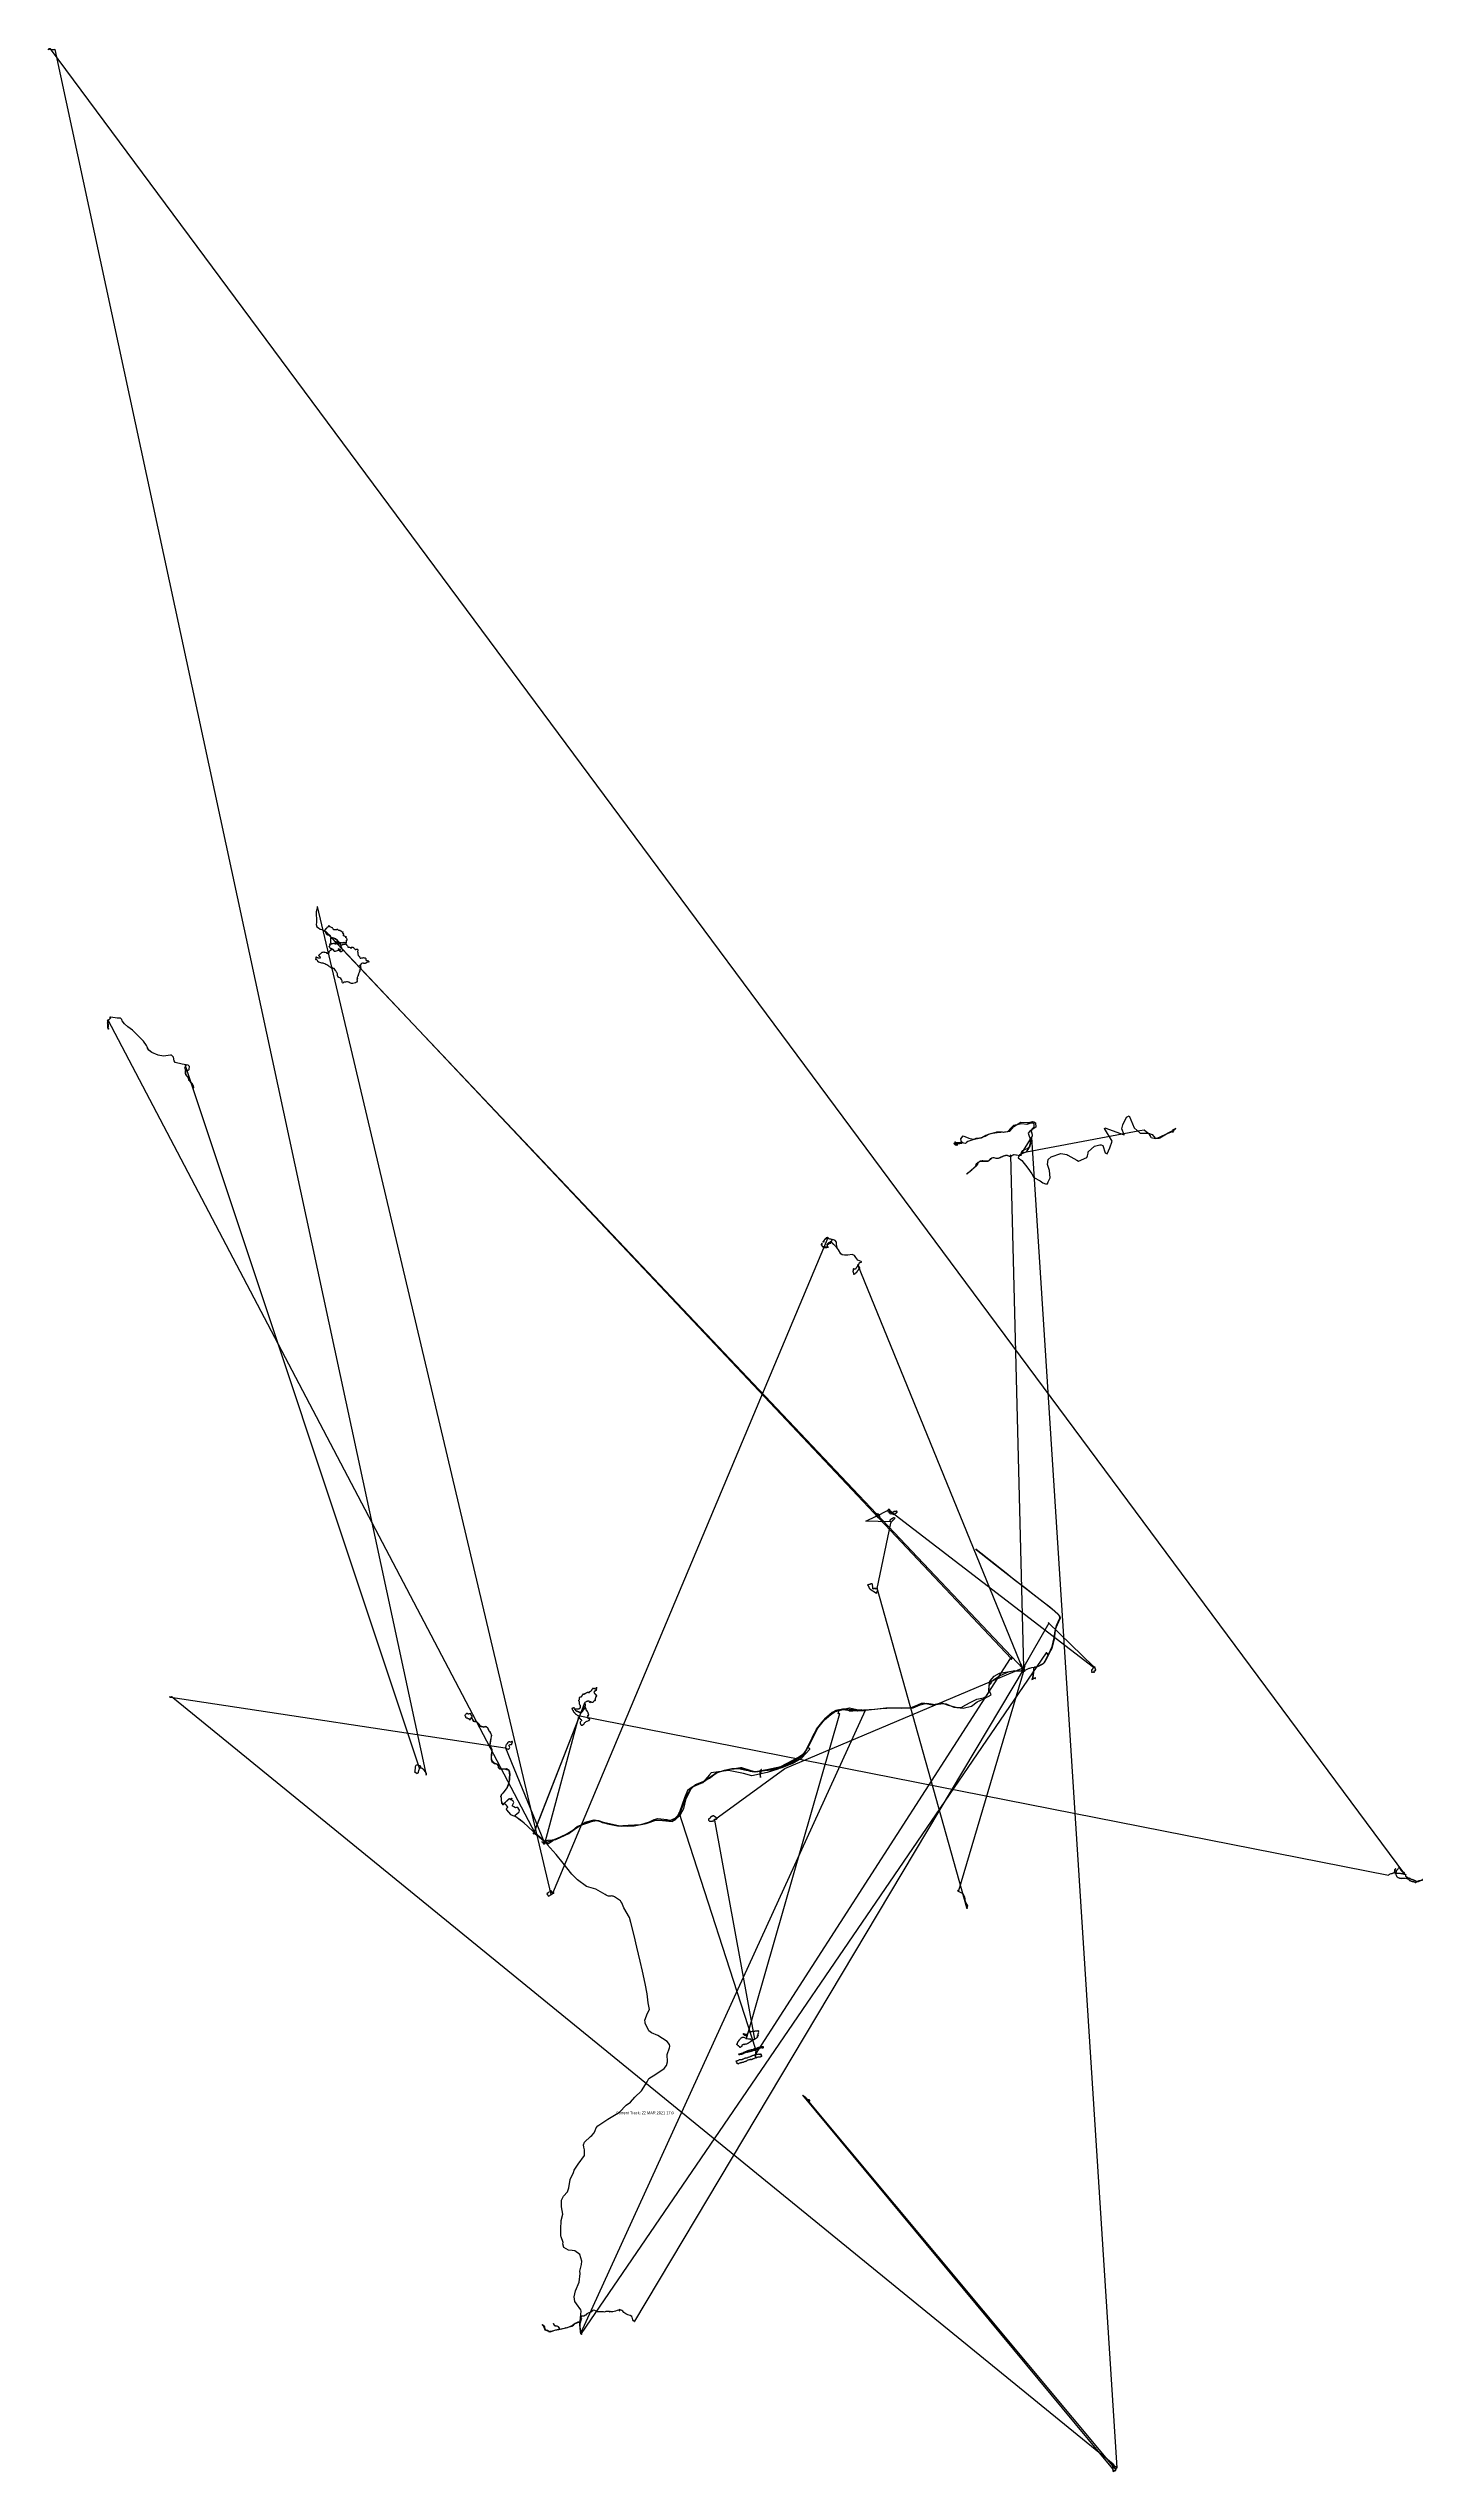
# Model space of a CAD drawing. Extents: x 106.571 to 106.803, y 16.491 to 16.899.
import ezdxf

# ---------------------------------------------------------------- set-up
doc = ezdxf.new("R2010")
doc.units = 0
doc.header["$MEASUREMENT"] = 0
doc.layers.add('FeatureAttribs', color=7, linetype='Continuous')
doc.layers.add('Tracklog', color=7, linetype='Continuous')

# ---------------------------------------------------------------- blocks, each defined once
blk = doc.blocks.new('FEATURE')

msp = doc.modelspace()

# ---------------------------------------------------------------- linework, layer by layer
at = {"layer": 'Tracklog', "color": 18}
msp.add_polyline3d([(106.65476, 16.59712, 214.99001), (106.65474, 16.59711, 223.64), (106.65474, 16.59712, 224.61), (106.65471, 16.59716, 227.97), (106.65474, 16.5971, 224.12), (106.66038, 16.61818, 361.59), (106.66041, 16.61814, 363.51999), (106.66045, 16.61808, 365.44), (106.66053, 16.61801, 369.76001), (106.66055, 16.61796, 373.13), (106.66059, 16.61788, 373.13), (106.6606, 16.61787, 373.13), (106.66063, 16.61783, 374.57001), (106.66064, 16.6178, 375.53), (106.66069, 16.61778, 375.04999), (106.66078, 16.61772, 374.57001), (106.66083, 16.61764, 376.01001), (106.66084, 16.61761, 376.01001), (106.66084, 16.61755, 375.04999), (106.66082, 16.61752, 375.53), (106.66081, 16.61749, 375.04999), (106.66075, 16.61739, 372.64999), (106.66068, 16.61734, 368.32001), (106.66064, 16.6173, 364), (106.66061, 16.61727, 360.63), (106.66061, 16.61726, 359.67001), (106.66063, 16.61714, 355.34), (106.66066, 16.617, 355.34), (106.6607, 16.61695, 355.82999), (106.66073, 16.61687, 354.38), (106.66073, 16.61683, 352.94), (106.66078, 16.61682, 353.89999), (106.66081, 16.61681, 352.94), (106.66084, 16.61677, 353.89999), (106.66087, 16.61677, 356.31), (106.66093, 16.61678, 358.23001), (106.66102, 16.61681, 362.54999), (106.6611, 16.61689, 365.92001), (106.66118, 16.61692, 369.76001), (106.66124, 16.61694, 370.73001), (106.66128, 16.617, 371.69), (106.66131, 16.61705, 370.73001), (106.66133, 16.61713, 372.17001), (106.66136, 16.61718, 372.17001), (106.66142, 16.61724, 370.73001), (106.66151, 16.61731, 368.32001), (106.66157, 16.61734, 364.48001), (106.66163, 16.6174, 361.59), (106.66161, 16.61742, 362.07001), (106.66165, 16.61743, 359.67001), (106.66173, 16.61744, 359.19), (106.66175, 16.61746, 357.26999), (106.66182, 16.61748, 354.85999), (106.66195, 16.6175, 351.98001), (106.66201, 16.61756, 350.54001), (106.662, 16.61755, 348.62), (106.66208, 16.61753, 348.62), (106.66213, 16.61756, 349.10001), (106.66211, 16.61759, 347.64999), (106.66216, 16.61763, 347.64999), (106.66219, 16.6177, 347.17001), (106.66221, 16.61772, 346.20999), (106.66224, 16.61776, 346.20999), (106.66224, 16.61777, 343.81), (106.6622, 16.61782, 344.29001), (106.6622, 16.61785, 346.69), (106.66215, 16.6179, 344.29001), (106.66212, 16.61794, 342.37), (106.66207, 16.61793, 340.44), (106.662, 16.61792, 339), (106.66193, 16.61795, 333.70999), (106.66191, 16.61799, 329.39001), (106.66192, 16.61801, 328.91), (106.66192, 16.61806, 326.01999), (106.66193, 16.61817, 324.10001), (106.66195, 16.61825, 321.22), (106.66193, 16.61824, 320.73999), (106.66195, 16.61826, 320.26001), (106.66192, 16.61829, 317.85001), (106.66191, 16.6183, 318.32999), (106.66189, 16.61831, 318.81), (106.66189, 16.6183, 318.32999), (106.66189, 16.61833, 318.81), (106.66188, 16.61838, 319.29999), (106.66195, 16.61843, 314.01001), (106.662, 16.61845, 313.04999), (106.662, 16.61845, 313.04999), (106.66204, 16.61848, 312.57001), (106.66207, 16.61849, 313.53), (106.66207, 16.6185, 314.97), (106.66209, 16.61852, 318.32999), (106.66207, 16.61854, 319.78), (106.66205, 16.6186, 320.26001), (106.662, 16.61865, 322.66), (106.66201, 16.61869, 323.62), (106.66195, 16.61873, 326.01999), (106.66197, 16.61876, 327.95001), (106.66197, 16.61882, 330.35001), (106.66196, 16.61887, 334.20001), (106.66196, 16.61888, 335.64001), (106.66197, 16.6189, 336.60001), (106.66196, 16.61891, 339.48001), (106.66194, 16.61893, 339.48001), (106.66192, 16.61897, 340.44), (106.66191, 16.61902, 342.85001), (106.66187, 16.61905, 343.32999), (106.66188, 16.61906, 343.81), (106.66183, 16.61909, 344.29001), (106.66179, 16.61914, 344.29001), (106.66176, 16.61916, 346.20999), (106.66175, 16.61917, 347.17001), (106.66177, 16.61922, 349.57999), (106.66179, 16.6192, 351.01999), (106.66172, 16.61925, 352.45999), (106.66171, 16.61927, 353.42001), (106.66165, 16.61931, 354.38), (106.66163, 16.61932, 355.82999), (106.66162, 16.61938, 357.75), (106.66162, 16.61944, 358.23001), (106.66161, 16.61952, 357.75), (106.66159, 16.61957, 357.26999), (106.66156, 16.61962, 355.82999), (106.66152, 16.61969, 358.70999), (106.66148, 16.61974, 360.14999), (106.66144, 16.61977, 361.10999), (106.66145, 16.61979, 362.54999), (106.66145, 16.61981, 362.07001), (106.66144, 16.61985, 363.04001), (106.66142, 16.61984, 364), (106.6614, 16.61985, 361.59), (106.66139, 16.61986, 362.54999), (106.66138, 16.61988, 363.04001), (106.66134, 16.61991, 362.54999), (106.66127, 16.61985, 364.48001), (106.66121, 16.61977, 366.39999), (106.66118, 16.61974, 366.88), (106.66117, 16.61961, 364.95999), (106.66116, 16.61959, 365.44), (106.6611, 16.6195, 364.48001), (106.66111, 16.61946, 366.88), (106.6611, 16.61941, 367.35999), (106.66111, 16.61938, 366.39999), (106.6611, 16.61932, 365.44), (106.66106, 16.6192, 360.63), (106.66102, 16.61913, 357.26999), (106.66097, 16.61908, 355.34), (106.6609, 16.61897, 353.89999), (106.66087, 16.61896, 353.89999), (106.66084, 16.61892, 352.45999), (106.66078, 16.61895, 353.89999), (106.66067, 16.61892, 355.34), (106.66056, 16.6189, 357.75), (106.66052, 16.61892, 357.26999), (106.66052, 16.61892, 357.26999), (106.66047, 16.61897, 355.82999), (106.66038, 16.61896, 354.85999), (106.66031, 16.61899, 351.98001), (106.66027, 16.61905, 348.13), (106.66021, 16.61906, 346.20999), (106.66015, 16.61911, 343.81), (106.6601, 16.61914, 340.44), (106.66004, 16.61916, 337.07999), (106.65996, 16.61919, 333.70999), (106.65989, 16.61921, 330.35001), (106.65989, 16.61924, 329.39001), (106.65986, 16.6193, 326.01999), (106.65983, 16.61934, 322.66), (106.65979, 16.61938, 319.29999), (106.65976, 16.61943, 316.41), (106.65974, 16.61948, 313.04999), (106.65971, 16.6195, 310.16), (106.65968, 16.61955, 307.76001), (106.6597, 16.61961, 304.39001), (106.6597, 16.61965, 299.59), (106.65965, 16.61967, 298.63), (106.65959, 16.61966, 298.14999), (106.65954, 16.61968, 297.17999), (106.65953, 16.61969, 295.73999), (106.65949, 16.61969, 294.78), (106.65944, 16.61967, 294.78), (106.6594, 16.61965, 294.78), (106.65935, 16.61963, 293.34), (106.65929, 16.61962, 289.97), (106.65924, 16.61961, 288.04999), (106.65922, 16.61962, 287.57001), (106.65921, 16.61962, 288.04999), (106.65919, 16.61961, 290.94), (106.65921, 16.6196, 291.42001), (106.65919, 16.6196, 290.94), (106.65921, 16.61957, 289.97), (106.65922, 16.61955, 291.89999), (106.65926, 16.61956, 290.94), (106.65926, 16.61949, 292.38), (106.65927, 16.61946, 293.82001), (106.6593, 16.61941, 295.26001), (106.65931, 16.61939, 297.17999), (106.65932, 16.61935, 297.17999), (106.65934, 16.61933, 298.14999), (106.65935, 16.61933, 300.07001), (106.65937, 16.61932, 302.47), (106.65937, 16.61931, 304.39001), (106.65936, 16.6193, 304.39001), (106.65936, 16.61932, 304.88), (106.65935, 16.61931, 304.39001), (106.65938, 16.61929, 303.42999), (106.65939, 16.61928, 303.42999), (106.65941, 16.61925, 304.39001), (106.65942, 16.61924, 303.42999), (106.65942, 16.61924, 303.91), (106.65943, 16.61926, 306.32001), (106.65945, 16.61924, 307.28), (106.65945, 16.6192, 307.76001), (106.65943, 16.61916, 307.28), (106.65945, 16.6191, 307.76001), (106.65948, 16.6191, 310.16), (106.65948, 16.61907, 312.57001), (106.65947, 16.61906, 313.53), (106.6595, 16.61903, 313.04999), (106.65955, 16.61899, 314.97), (106.65958, 16.61898, 317.37), (106.6596, 16.61897, 318.81), (106.65962, 16.61894, 321.70001), (106.65965, 16.61894, 325.06), (106.65967, 16.61893, 325.06), (106.65969, 16.61889, 325.06), (106.65969, 16.61886, 326.01999), (106.65971, 16.6188, 329.39001), (106.65973, 16.61879, 331.31), (106.65976, 16.61876, 332.26999), (106.65978, 16.61871, 332.75), (106.65979, 16.61868, 333.70999), (106.65982, 16.61867, 336.12), (106.65986, 16.61867, 338.04001), (106.65991, 16.61863, 340.92001), (106.65998, 16.61859, 342.85001), (106.66001, 16.61857, 343.81), (106.66006, 16.61854, 347.17001), (106.66009, 16.61847, 349.57999), (106.66015, 16.61844, 351.5), (106.66024, 16.6184, 354.85999), (106.66028, 16.61841, 358.23001), (106.66031, 16.6184, 360.14999), (106.66031, 16.6184, 363.04001), (106.66031, 16.6184, 365.44), (106.66034, 16.61838, 364), (106.66032, 16.61838, 364.48001), (106.66031, 16.61839, 364.95999), (106.79679, 16.59151, 301.03), (106.7969, 16.59162, 303.91), (106.79697, 16.59168, 304.39001), (106.79699, 16.59171, 304.88), (106.79707, 16.59175, 305.35999), (106.79719, 16.5918, 306.32001), (106.79735, 16.59183, 302.95001), (106.79736, 16.59183, 302.95001), (106.79738, 16.59184, 302.95001), (106.79751, 16.59187, 301.51001), (106.79767, 16.59194, 300.07001), (106.79771, 16.59198, 300.54999), (106.79771, 16.59197, 304.88), (106.7977, 16.59197, 302.47), (106.79774, 16.592, 301.03), (106.79773, 16.59201, 300.54999), (106.79773, 16.592, 301.51001), (106.79774, 16.592, 302.95001), (106.79775, 16.592, 304.39001), (106.79776, 16.592, 305.84), (106.79775, 16.592, 303.91), (106.79778, 16.59199, 304.39001), (106.79779, 16.59198, 304.39001), (106.79786, 16.59195, 301.98999), (106.79789, 16.59195, 301.98999), (106.79789, 16.59195, 301.98999), (106.79787, 16.59195, 300.54999), (106.7979, 16.59196, 301.03), (106.79789, 16.59198, 299.59), (106.79792, 16.59195, 300.07001), (106.79792, 16.59195, 299.59), (106.79793, 16.59196, 299.10999), (106.79794, 16.59196, 299.59), (106.79796, 16.59192, 297.67001), (106.798, 16.5919, 298.63), (106.79809, 16.59188, 300.54999), (106.79819, 16.59188, 302.95001), (106.79826, 16.59187, 302.47), (106.79838, 16.59187, 301.03), (106.7985, 16.59185, 301.98999), (106.7986, 16.59184, 301.03), (106.79868, 16.59185, 303.42999), (106.79873, 16.59185, 303.42999), (106.79884, 16.59182, 301.03), (106.79893, 16.5918, 299.59), (106.79902, 16.5918, 299.10999), (106.7991, 16.59178, 299.10999), (106.79921, 16.59177, 300.07001), (106.7993, 16.59174, 300.54999), (106.79937, 16.59171, 299.59), (106.79945, 16.5917, 298.14999), (106.79953, 16.59169, 300.54999), (106.79962, 16.59165, 300.54999), (106.79967, 16.59163, 300.54999), (106.79967, 16.59161, 300.07001), (106.79969, 16.59161, 299.10999), (106.79965, 16.59162, 301.03), (106.79963, 16.59161, 299.59), (106.79963, 16.59156, 299.59), (106.79961, 16.59153, 301.03), (106.79961, 16.5915, 299.59), (106.79962, 16.59145, 300.54999), (106.79962, 16.59143, 301.51001), (106.79963, 16.59139, 301.51001), (106.79964, 16.59137, 301.03), (106.7997, 16.5913, 300.07001), (106.79972, 16.59126, 300.07001), (106.79972, 16.59126, 300.07001), (106.79972, 16.59125, 301.03), (106.79975, 16.59125, 300.54999), (106.79976, 16.59123, 300.07001), (106.7998, 16.59125, 300.54999), (106.79981, 16.59125, 300.54999), (106.79983, 16.59126, 299.10999), (106.79983, 16.59128, 299.10999), (106.79981, 16.59127, 299.10999), (106.79982, 16.59126, 298.14999), (106.79985, 16.59125, 301.98999), (106.79989, 16.59121, 302.95001), (106.79992, 16.59119, 301.03), (106.79993, 16.59118, 301.98999), (106.79998, 16.59114, 299.10999), (106.80004, 16.5911, 299.59), (106.8001, 16.5911, 300.54999), (106.80013, 16.59108, 300.07001), (106.80017, 16.59107, 299.10999), (106.80022, 16.59106, 299.59), (106.80028, 16.59103, 300.07001), (106.80033, 16.59104, 301.51001), (106.80036, 16.591, 301.51001), (106.80041, 16.59097, 299.10999), (106.80043, 16.59094, 299.10999), (106.80048, 16.59091, 300.54999), (106.80053, 16.5909, 302.47), (106.80055, 16.59087, 299.59), (106.80061, 16.59087, 298.63), (106.80065, 16.59087, 299.10999), (106.80069, 16.59087, 301.51001), (106.80072, 16.59084, 299.10999), (106.80078, 16.59079, 300.07001), (106.80086, 16.59077, 301.51001), (106.80093, 16.59075, 302.95001), (106.80095, 16.59074, 301.98999), (106.80101, 16.59073, 300.54999), (106.80105, 16.59071, 301.03), (106.80109, 16.59071, 299.10999), (106.80114, 16.5907, 300.54999), (106.80116, 16.59069, 299.10999), (106.80119, 16.59068, 298.63), (106.80121, 16.59065, 298.14999), (106.80127, 16.59061, 299.10999), (106.80131, 16.59057, 299.10999), (106.80136, 16.59053, 298.63), (106.8014, 16.59052, 299.10999), (106.80144, 16.5905, 299.59), (106.8015, 16.59049, 299.10999), (106.80158, 16.59047, 300.07001), (106.80162, 16.59046, 299.59), (106.80167, 16.59046, 299.10999), (106.80171, 16.59045, 300.07001), (106.80178, 16.59046, 298.63), (106.80183, 16.59048, 296.22), (106.80186, 16.59051, 298.14999), (106.8019, 16.59053, 300.07001), (106.80195, 16.59052, 301.98999), (106.80195, 16.59056, 301.98999), (106.80199, 16.59056, 300.54999), (106.80202, 16.5906, 301.51001), (106.80206, 16.59062, 302.47), (106.80211, 16.59062, 301.51001), (106.80214, 16.59063, 299.59), (106.80219, 16.59064, 301.03), (106.80224, 16.59066, 300.54999), (106.80228, 16.59066, 301.03), (106.80231, 16.59069, 301.51001), (106.80234, 16.59069, 302.47), (106.80237, 16.59067, 301.03), (106.80246, 16.59066, 298.63), (106.80248, 16.59069, 298.14999), (106.8025, 16.59073, 295.73999), (106.80249, 16.5908, 300.54999), (106.80249, 16.5908, 300.54999), (106.80246, 16.59077, 299.59), (106.80242, 16.59073, 301.03), (106.80241, 16.59071, 300.07001), (106.80238, 16.59069, 300.07001), (106.80236, 16.59068, 301.51001), (106.80233, 16.59066, 302.95001), (106.80229, 16.59063, 303.42999), (106.80222, 16.59061, 301.51001), (106.80221, 16.5906, 301.03), (106.80218, 16.59059, 301.03), (106.8021, 16.59059, 300.07001), (106.80206, 16.59059, 298.63), (106.802, 16.59058, 299.10999), (106.80195, 16.59056, 299.59), (106.80194, 16.59056, 301.03), (106.80191, 16.59056, 301.51001), (106.80186, 16.59055, 304.39001), (106.80184, 16.59054, 303.42999), (106.8018, 16.59052, 301.98999), (106.80176, 16.59051, 300.54999), (106.80172, 16.59049, 301.03), (106.80169, 16.59048, 301.98999), (106.80164, 16.59046, 300.54999), (106.8016, 16.59043, 299.59), (106.80156, 16.59043, 301.51001), (106.80148, 16.59041, 302.47), (106.80143, 16.59041, 307.28), (106.8014, 16.59037, 305.35999), (106.80137, 16.5903, 305.35999), (106.80136, 16.59029, 300.54999), (106.80136, 16.59026, 299.59), (106.80134, 16.59026, 299.10999), (106.80128, 16.59031, 301.98999), (106.80124, 16.59033, 301.98999), (106.80122, 16.59033, 299.10999), (106.80119, 16.59032, 301.51001), (106.80116, 16.59031, 301.98999), (106.80116, 16.59032, 299.59), (106.80114, 16.59033, 297.17999), (106.80108, 16.59035, 298.63), (106.80103, 16.59038, 300.07001), (106.80097, 16.5904, 299.10999), (106.80094, 16.59039, 296.70001), (106.80092, 16.59041, 298.63), (106.8009, 16.59041, 298.63), (106.80084, 16.59042, 298.63), (106.80083, 16.5904, 298.14999), (106.80079, 16.59041, 296.70001), (106.80073, 16.59044, 297.67001), (106.80067, 16.59044, 296.22), (106.80063, 16.59044, 294.78), (106.8006, 16.59047, 294.29999), (106.80058, 16.59049, 297.67001), (106.80058, 16.5905, 297.67001), (106.80053, 16.59053, 297.67001), (106.80048, 16.59055, 298.63), (106.8004, 16.59057, 297.67001), (106.80037, 16.5906, 298.63), (106.80033, 16.59063, 300.54999), (106.80033, 16.59064, 294.78), (106.80029, 16.59067, 295.26001), (106.80028, 16.59071, 293.34), (106.80027, 16.59076, 292.38), (106.80024, 16.59079, 292.38), (106.80018, 16.59085, 294.29999), (106.80016, 16.59088, 293.82001), (106.80013, 16.59088, 294.29999), (106.80008, 16.59088, 297.17999), (106.80003, 16.59087, 299.10999), (106.8, 16.59088, 300.54999), (106.79996, 16.5909, 303.91), (106.7999, 16.59093, 298.14999), (106.79985, 16.59095, 298.14999), (106.7998, 16.59095, 298.14999), (106.79971, 16.59098, 300.54999), (106.79967, 16.591, 301.51001), (106.79963, 16.59099, 297.67001), (106.79957, 16.591, 296.70001), (106.79952, 16.59097, 297.17999), (106.79946, 16.59096, 295.26001), (106.79941, 16.59094, 296.22), (106.79935, 16.59095, 295.26001), (106.79927, 16.59095, 294.29999), (106.7992, 16.59095, 295.26001), (106.79912, 16.59096, 294.29999), (106.79906, 16.59095, 292.85999), (106.79903, 16.59094, 293.34), (106.79901, 16.59096, 293.82001), (106.79898, 16.59096, 295.26001), (106.79892, 16.59093, 297.67001), (106.7989, 16.59094, 299.59), (106.79881, 16.59097, 294.78), (106.79875, 16.59098, 295.26001), (106.7987, 16.591, 298.14999), (106.79867, 16.59099, 298.14999), (106.79862, 16.59101, 297.67001), (106.79854, 16.59104, 297.67001), (106.79845, 16.59106, 297.17999), (106.79839, 16.59108, 294.78), (106.79833, 16.59113, 296.22), (106.79832, 16.59115, 297.67001), (106.79831, 16.59116, 297.67001), (106.79826, 16.59117, 301.03), (106.79825, 16.59123, 301.98999), (106.79821, 16.59128, 305.84), (106.79818, 16.59132, 300.54999), (106.79817, 16.59137, 298.63), (106.79816, 16.59139, 298.14999), (106.79812, 16.59141, 294.78), (106.79811, 16.59143, 293.34), (106.79811, 16.59149, 295.26001), (106.7981, 16.59153, 293.34), (106.79804, 16.59159, 295.73999), (106.798, 16.59167, 295.73999), (106.79798, 16.59167, 297.17999), (106.79796, 16.59168, 299.59), (106.79796, 16.59172, 300.54999), (106.79797, 16.59179, 301.51001), (106.79796, 16.59184, 300.07001), (106.79795, 16.59187, 301.03), (106.79795, 16.5919, 302.47), (106.79795, 16.59193, 302.47), (106.79793, 16.59196, 302.47), (106.7978, 16.59203, 303.91), (106.79779, 16.59208, 304.88), (106.79784, 16.59217, 306.32001), (106.79784, 16.5922, 306.79999), (106.79782, 16.5924, 304.88), (106.79784, 16.59243, 304.39001), (106.79786, 16.59246, 303.42999), (106.79791, 16.59254, 302.47), (106.79796, 16.59255, 299.59), (106.79797, 16.59254, 300.07001), (106.79797, 16.59253, 301.03), (106.79796, 16.59254, 301.51001), (106.79797, 16.59254, 302.47), (106.79802, 16.5926, 303.91), (106.798, 16.59261, 301.51001), (106.79799, 16.59261, 301.98999), (106.79796, 16.59258, 301.98999), (106.79788, 16.59247, 302.47), (106.79788, 16.59246, 302.47), (106.79785, 16.59243, 302.47), (106.79783, 16.59221, 304.39001), (106.79779, 16.59211, 305.35999), (106.7978, 16.59202, 305.35999), (106.79781, 16.59194, 306.79999), (106.79782, 16.59195, 307.28), (106.7979, 16.59195, 306.79999), (106.79795, 16.59196, 304.39001), (106.79796, 16.59192, 302.95001), (106.79802, 16.59195, 300.07001), (106.79807, 16.592, 300.07001), (106.7981, 16.59208, 300.54999), (106.79809, 16.59214, 301.03), (106.79809, 16.59219, 301.03), (106.79814, 16.59222, 301.51001), (106.79813, 16.59232, 299.10999), (106.79816, 16.59235, 296.70001), (106.79823, 16.59241, 294.78), (106.79826, 16.59245, 295.26001), (106.7983, 16.59248, 297.17999), (106.79833, 16.59253, 298.14999), (106.79837, 16.59257, 299.10999), (106.79839, 16.59262, 296.70001), (106.79845, 16.59268, 297.17999), (106.79847, 16.59272, 296.22), (106.79849, 16.59275, 296.70001), (106.79852, 16.59279, 296.22), (106.79854, 16.59279, 297.17999), (106.79857, 16.59275, 297.67001), (106.79861, 16.59271, 296.70001), (106.79864, 16.59269, 296.70001), (106.79866, 16.59266, 295.73999), (106.7987, 16.59263, 295.73999), (106.79874, 16.59257, 298.63), (106.79874, 16.59251, 297.67001), (106.79878, 16.59247, 297.67001), (106.79881, 16.59244, 295.73999), (106.79884, 16.59238, 295.73999), (106.7989, 16.59233, 295.26001), (106.79895, 16.59228, 296.22), (106.79898, 16.59224, 295.26001), (106.79901, 16.59221, 295.73999), (106.79904, 16.59216, 295.26001), (106.79909, 16.59211, 296.70001), (106.79916, 16.59211, 296.70001), (106.79925, 16.59207, 299.59), (106.79933, 16.59203, 301.98999), (106.79936, 16.59198, 301.98999), (106.7994, 16.59195, 301.03), (106.79939, 16.59192, 300.54999), (106.79943, 16.59187, 301.98999), (106.79942, 16.59184, 300.54999), (106.79945, 16.5918, 298.63), (106.79949, 16.59176, 297.17999), (106.79954, 16.5917, 298.63), (106.79954, 16.59169, 298.63), (106.57138, 16.89907, 422.64001), (106.57141, 16.8991, 416.39001), (106.57116, 16.89909, 379.85999), (106.57117, 16.89913, 379.38), (106.57112, 16.89898, 370.23999), (106.57113, 16.89892, 368.32001), (106.57109, 16.89895, 366.39999), (106.57107, 16.89892, 367.35999), (106.57106, 16.89894, 365.44), (106.57108, 16.899, 366.88), (106.5711, 16.89903, 367.84), (106.57112, 16.89905, 366.39999), (106.57116, 16.89907, 364.95999), (106.57121, 16.89914, 366.88), (106.57122, 16.89914, 367.84), (106.57124, 16.89909, 366.88), (106.57125, 16.89905, 367.35999), (106.57123, 16.89908, 364.48001), (106.5713, 16.89905, 363.51999), (106.57141, 16.89902, 363.04001), (106.57158, 16.89895, 347.64999), (106.57171, 16.89894, 343.81), (106.57171, 16.89894, 343.81), (106.57178, 16.89895, 344.29001), (106.57181, 16.89895, 344.29001), (106.57189, 16.89895, 343.81), (106.572, 16.89897, 342.85001), (106.57207, 16.89898, 339.95999), (106.57214, 16.89898, 337.07999), (106.57217, 16.89901, 337.07999), (106.57219, 16.89901, 337.56), (106.57218, 16.899, 339), (106.57215, 16.89894, 339), (106.57214, 16.89895, 341.41), (106.57214, 16.89894, 344.29001), (106.57214, 16.89893, 344.76999), (106.57212, 16.89892, 343.32999), (106.57212, 16.89894, 342.37), (106.6347, 16.60834, 270.75), (106.63472, 16.60859, 278.44), (106.63467, 16.60875, 279.39999), (106.6345, 16.60898, 279.39999), (106.63437, 16.60921, 278.44), (106.63416, 16.6094, 277), (106.63388, 16.60952, 275.56), (106.63359, 16.60954, 275.07001), (106.63358, 16.60953, 275.07001), (106.63359, 16.60952, 275.56), (106.63356, 16.60954, 275.07001), (106.63355, 16.60955, 276.51999), (106.63355, 16.60956, 279.39999), (106.63355, 16.60955, 281.32001), (106.63355, 16.60956, 278.44), (106.63356, 16.60954, 278.92001), (106.63356, 16.60954, 280.35999), (106.63357, 16.60954, 282.28), (106.63359, 16.60955, 282.28), (106.6336, 16.60955, 281.79999), (106.6336, 16.60956, 283.25), (106.63362, 16.60963, 278.92001), (106.6337, 16.60968, 277.48001), (106.63375, 16.60975, 276.51999), (106.63377, 16.60981, 274.59), (106.63374, 16.60987, 271.23001), (106.63369, 16.60991, 269.31), (106.63364, 16.60991, 267.38), (106.63363, 16.60991, 267.38), (106.63354, 16.60991, 266.89999), (106.63351, 16.60991, 266.89999), (106.63346, 16.60996, 266.89999), (106.63344, 16.61001, 265.45999), (106.6334, 16.61005, 264.5), (106.6333, 16.61004, 263.54001), (106.63324, 16.61006, 264.5), (106.63321, 16.61006, 264.01999), (106.6331, 16.61005, 263.06), (106.63305, 16.61003, 262.57999), (106.63292, 16.60998, 265.45999), (106.63287, 16.60988, 268.82999), (106.63285, 16.60975, 273.14999), (106.63285, 16.6097, 274.10999), (106.63284, 16.60968, 274.59), (106.63284, 16.60962, 275.56), (106.63282, 16.60948, 278.92001), (106.63282, 16.60938, 281.79999), (106.6328, 16.60928, 285.17001), (106.6328, 16.6092, 288.53), (106.63278, 16.60914, 291.42001), (106.63278, 16.60911, 294.78), (106.63277, 16.60905, 299.59), (106.63278, 16.609, 302.95001), (106.63277, 16.60893, 307.76001), (106.63274, 16.60888, 310.16), (106.63276, 16.60885, 314.97), (106.63283, 16.60884, 318.32999), (106.63285, 16.60882, 316.41), (106.63288, 16.60881, 314.48999), (106.63294, 16.6088, 313.04999), (106.63298, 16.60878, 311.60001), (106.63302, 16.60874, 310.16), (106.63306, 16.60869, 310.16), (106.63313, 16.60866, 310.16), (106.6332, 16.6087, 311.12), (106.63328, 16.60876, 311.60001), (106.63332, 16.60876, 311.60001), (106.63336, 16.60878, 312.57001), (106.63337, 16.6088, 314.01001), (106.63338, 16.60882, 313.53), (106.6334, 16.60888, 312.57001), (106.63341, 16.60895, 310.16), (106.63341, 16.60901, 307.76001), (106.63342, 16.60907, 304.39001), (106.63344, 16.60912, 302.47), (106.63345, 16.60916, 301.03), (106.63347, 16.60922, 299.10999), (106.63348, 16.60928, 297.17999), (106.63351, 16.60934, 294.78), (106.63354, 16.60941, 289.48999), (106.63355, 16.60947, 285.17001), (106.63357, 16.60952, 281.32001), (106.63355, 16.60955, 279.88), (106.59414, 16.72781, 696.13), (106.59412, 16.72789, 692.28998), (106.59421, 16.7279, 690.35999), (106.59429, 16.72793, 688.44), (106.59427, 16.72796, 686.03998), (106.59409, 16.72757, 640.38), (106.59397, 16.72743, 636.53003), (106.59401, 16.72733, 624.51001), (106.59424, 16.72726, 607.21002), (106.59426, 16.72717, 604.33002), (106.59426, 16.72715, 602.40002), (106.59426, 16.72716, 600.47998), (106.59427, 16.72716, 598.56), (106.59426, 16.72716, 598.08002), (106.59426, 16.72716, 599.03998), (106.59425, 16.72715, 600.47998), (106.59425, 16.72716, 598.56), (106.59427, 16.72716, 597.59998), (106.59424, 16.72717, 599.52002), (106.59424, 16.72716, 600), (106.59423, 16.72716, 598.08002), (106.59417, 16.72708, 597.59998), (106.59416, 16.72694, 601.44), (106.59417, 16.72679, 601.91998), (106.59415, 16.72665, 605.28998), (106.59416, 16.72657, 600), (106.59416, 16.72645, 597.12), (106.59418, 16.7264, 595.19), (106.59421, 16.72628, 592.78998), (106.59437, 16.7261, 592.78998), (106.59439, 16.72607, 592.31), (106.59438, 16.72607, 592.78998), (106.59448, 16.726, 594.71002), (106.59474, 16.7258, 603.84998), (106.59472, 16.72573, 606.72998), (106.59471, 16.7256, 600.47998), (106.59476, 16.72544, 597.12), (106.59476, 16.72539, 595.19), (106.59478, 16.72534, 594.22998), (106.59485, 16.72521, 592.78998), (106.59492, 16.7251, 591.83002), (106.59493, 16.7251, 590.39001), (106.59492, 16.7251, 589.90997), (106.59496, 16.72507, 587.97998), (106.59514, 16.72493, 587.97998), (106.5952, 16.72485, 588.95001), (106.59523, 16.72484, 587.5), (106.59524, 16.72483, 587.02002), (106.59532, 16.7247, 587.5), (106.59533, 16.72467, 586.53998), (106.59532, 16.72467, 586.06), (106.59534, 16.72465, 586.06), (106.59539, 16.72458, 586.53998), (106.59542, 16.72448, 585.58002), (106.59546, 16.72433, 585.09998), (106.59547, 16.72427, 585.09998), (106.59551, 16.72415, 585.09998), (106.59552, 16.72412, 585.09998), (106.59551, 16.72411, 584.62), (106.59552, 16.72411, 583.65997), (106.59553, 16.72413, 585.09998), (106.5955, 16.72411, 587.02002), (106.5955, 16.72412, 587.02002), (106.59547, 16.72426, 587.5), (106.59543, 16.7244, 587.97998), (106.59542, 16.72446, 587.5), (106.59539, 16.72456, 587.5), (106.59534, 16.72466, 587.02002), (106.5953, 16.72473, 586.06), (106.59529, 16.72475, 587.02002), (106.59526, 16.7248, 587.97998), (106.59522, 16.72484, 588.95001), (106.59514, 16.72488, 591.34998), (106.59508, 16.72493, 591.83002), (106.59498, 16.72504, 588.95001), (106.59492, 16.72511, 589.42999), (106.59482, 16.72532, 591.34998), (106.59472, 16.72537, 594.22998), (106.59472, 16.72547, 590.87), (106.59471, 16.72549, 590.39001), (106.59469, 16.72551, 590.87), (106.59467, 16.72565, 590.87), (106.59464, 16.72579, 588.46002), (106.59453, 16.72594, 588.46002), (106.59442, 16.72604, 590.87), (106.59435, 16.7261, 591.34998), (106.59432, 16.72612, 590.87), (106.59424, 16.72622, 590.39001), (106.59419, 16.72632, 592.78998), (106.59412, 16.72654, 595.66998), (106.59413, 16.72657, 595.66998), (106.59413, 16.72663, 594.22998), (106.59413, 16.72667, 592.31), (106.59416, 16.72693, 595.66998), (106.59416, 16.727, 594.22998), (106.59416, 16.72705, 592.78998), (106.59419, 16.72711, 591.83002), (106.59419, 16.72714, 592.78998), (106.59419, 16.72715, 595.66998), (106.5942, 16.72715, 596.15002), (106.59422, 16.72716, 596.15002), (106.59426, 16.72717, 596.64001), (106.59427, 16.72716, 596.15002), (106.59427, 16.72718, 598.08002), (106.59429, 16.72717, 600.47998), (106.59454, 16.72707, 600.47998), (106.59457, 16.72704, 601.91998), (106.59478, 16.72721, 600), (106.59479, 16.72726, 600.47998), (106.59484, 16.7277, 602.40002), (106.59461, 16.72793, 605.77002), (106.59358, 16.72812, 608.65002), (106.59241, 16.7284, 610.57001), (106.59222, 16.72867, 611.53998), (106.59215, 16.72927, 612.02002), (106.59179, 16.72962, 611.06), (106.5916, 16.72961, 611.06), (106.59044, 16.72945, 612.5), (106.58952, 16.72961, 617.78003), (106.5885, 16.73005, 625.46997), (106.58796, 16.73046, 630.76001), (106.58783, 16.73062, 632.20001), (106.5877, 16.73093, 636.53003), (106.58773, 16.73087, 637.48999), (106.58771, 16.73085, 637.01001), (106.58773, 16.73085, 634.13), (106.58776, 16.73081, 633.16998), (106.58781, 16.73068, 635.09003), (106.58781, 16.73066, 634.60999), (106.5878, 16.73065, 634.13), (106.5878, 16.73064, 635.57001), (106.58783, 16.73059, 635.57001), (106.58783, 16.73059, 634.60999), (106.58793, 16.7305, 635.09003), (106.58802, 16.73041, 634.60999), (106.5881, 16.73034, 634.13), (106.5881, 16.73033, 633.16998), (106.588, 16.73041, 634.13), (106.58795, 16.73044, 633.16998), (106.5879, 16.73051, 633.16998), (106.58788, 16.73055, 632.67999), (106.58785, 16.73055, 634.13), (106.58784, 16.73055, 633.65002), (106.58784, 16.73057, 634.13), (106.58785, 16.73058, 633.65002), (106.58784, 16.73067, 631.71997), (106.58778, 16.73081, 632.67999), (106.58775, 16.73089, 632.20001), (106.58776, 16.7309, 632.20001), (106.58758, 16.73125, 633.16998), (106.58707, 16.73196, 634.13), (106.5862, 16.73287, 637.96997), (106.58523, 16.73383, 645.65997), (106.58446, 16.73441, 648.07001), (106.58388, 16.73488, 647.09998), (106.5835, 16.73541, 644.21997), (106.58344, 16.7356, 643.73999), (106.58321, 16.73582, 643.73999), (106.58262, 16.73586, 645.65997), (106.58156, 16.73599, 646.14001), (106.58149, 16.736, 646.62), (106.58137, 16.73598, 648.54999), (106.58141, 16.73597, 643.73999), (106.58137, 16.73595, 643.26001), (106.58145, 16.73592, 639.40997), (106.58149, 16.73581, 640.38), (106.58146, 16.73577, 640.85999), (106.58139, 16.73571, 641.82001), (106.58124, 16.73559, 640.38), (106.58117, 16.73554, 639.40997), (106.58109, 16.73549, 637.96997), (106.58108, 16.73549, 638.45001), (106.5811, 16.73545, 638.45001), (106.58108, 16.73533, 636.53003), (106.58109, 16.73531, 635.57001), (106.58107, 16.73523, 637.48999), (106.58106, 16.7352, 638.45001), (106.58106, 16.73518, 637.48999), (106.58103, 16.73512, 639.40997), (106.58104, 16.73511, 638.45001), (106.58106, 16.73504, 637.01001), (106.58113, 16.73475, 642.29999), (106.58113, 16.73462, 646.62), (106.58112, 16.73461, 642.78003), (106.58112, 16.73459, 640.38), (106.5811, 16.73447, 637.48999), (106.58111, 16.73442, 636.04999), (106.58111, 16.73434, 635.09003), (106.58109, 16.73429, 633.16998), (106.58113, 16.73419, 631.71997), (106.58115, 16.7341, 631.23999), (106.58115, 16.73403, 630.76001), (106.58115, 16.73399, 631.23999), (106.58112, 16.73397, 630.28003), (106.58114, 16.73401, 632.20001), (106.58113, 16.73406, 633.65002), (106.58111, 16.73413, 631.23999), (106.58109, 16.73421, 631.23999), (106.58107, 16.73429, 631.71997), (106.58108, 16.73432, 632.20001), (106.58107, 16.73437, 633.16998), (106.58106, 16.73441, 633.16998), (106.58106, 16.73452, 635.09003), (106.58108, 16.73468, 637.96997), (106.58106, 16.7349, 641.34003), (106.58103, 16.73501, 644.70001), (106.58104, 16.73522, 645.65997), (106.58104, 16.73529, 646.62), (106.58103, 16.73541, 648.54999), (106.58106, 16.73553, 649.98999), (106.58106, 16.73556, 650.46997), (106.65302, 16.59857, 242.39), (106.65298, 16.59865, 219.8), (106.65296, 16.59865, 218.36), (106.65274, 16.59863, 189.52), (106.65281, 16.59862, 211.14999), (106.66142, 16.62055, 370.73001), (106.66145, 16.62053, 366.88), (106.66134, 16.62052, 353.42001), (106.66139, 16.62048, 351.98001), (106.66138, 16.6205, 353.42001), (106.66136, 16.62047, 351.98001), (106.66136, 16.6205, 351.5), (106.66136, 16.62049, 350.06), (106.66139, 16.62049, 353.42001), (106.66136, 16.62048, 352.45999), (106.66137, 16.62048, 354.85999), (106.66137, 16.62046, 355.34), (106.66145, 16.62038, 356.31), (106.66147, 16.62031, 357.26999), (106.66149, 16.62019, 355.34), (106.66149, 16.62012, 354.38), (106.66145, 16.62002, 355.82999), (106.66141, 16.61992, 356.31), (106.66145, 16.61987, 356.79001), (106.66147, 16.61981, 359.19), (106.66145, 16.61977, 360.14999), (106.66149, 16.61974, 362.07001), (106.66151, 16.61971, 362.54999), (106.66151, 16.61967, 361.59), (106.66149, 16.61964, 361.59), (106.66146, 16.61961, 364), (106.6614, 16.61959, 366.88), (106.66137, 16.61955, 368.79999), (106.66136, 16.61951, 368.79999), (106.66136, 16.61952, 369.28), (106.66131, 16.61948, 370.73001), (106.66126, 16.61944, 371.69), (106.66123, 16.61942, 372.64999), (106.6612, 16.61937, 373.60999), (106.66116, 16.61934, 373.60999), (106.66112, 16.61929, 372.17001), (106.66107, 16.61925, 369.76001), (106.66104, 16.61919, 367.84), (106.66103, 16.61912, 364.95999), (106.66101, 16.61911, 364.95999), (106.66098, 16.61904, 364), (106.6609, 16.61896, 361.10999), (106.66085, 16.61891, 359.19), (106.66078, 16.61887, 357.75), (106.66072, 16.61888, 357.75), (106.66063, 16.61889, 359.19), (106.66056, 16.61892, 360.63), (106.66051, 16.61895, 362.07001), (106.66045, 16.61899, 359.67001), (106.66039, 16.61901, 357.75), (106.66033, 16.61903, 355.34), (106.66028, 16.61905, 352.94), (106.66024, 16.61906, 351.5), (106.66018, 16.61908, 349.57999), (106.66013, 16.61908, 348.62), (106.66009, 16.61908, 347.64999), (106.66005, 16.6191, 346.69), (106.66001, 16.61913, 344.76999), (106.65997, 16.61916, 342.37), (106.65993, 16.6192, 339.95999), (106.65989, 16.61921, 338.51999), (106.65988, 16.61926, 336.12), (106.65985, 16.61931, 333.23001), (106.65982, 16.61933, 330.82999), (106.65978, 16.61937, 329.87), (106.65976, 16.61938, 328.42999), (106.65975, 16.61942, 326.98999), (106.65972, 16.61944, 326.01999), (106.65969, 16.61946, 323.62), (106.6597, 16.61948, 322.66), (106.65975, 16.61949, 324.10001), (106.65981, 16.61947, 324.57999), (106.65988, 16.61947, 324.57999), (106.6599, 16.61948, 326.5), (106.65991, 16.61949, 326.01999), (106.65992, 16.61951, 327.47), (106.65996, 16.61953, 327.47), (106.66, 16.61952, 326.5), (106.66005, 16.61953, 326.01999), (106.66009, 16.61955, 326.01999), (106.66015, 16.61954, 326.5), (106.66017, 16.61954, 327.47), (106.66022, 16.61955, 328.42999), (106.66026, 16.61952, 330.35001), (106.66029, 16.61954, 331.31), (106.66037, 16.61956, 330.82999), (106.66038, 16.61958, 330.82999), (106.66041, 16.61958, 331.79001), (106.66044, 16.61958, 332.75), (106.66047, 16.61957, 336.12), (106.6605, 16.6196, 338.51999), (106.66051, 16.61961, 339.95999), (106.66054, 16.61962, 340.44), (106.66055, 16.61965, 342.85001), (106.66058, 16.61967, 343.32999), (106.66059, 16.61967, 344.29001), (106.66062, 16.61969, 345.73001), (106.66066, 16.61969, 348.13), (106.66069, 16.61972, 350.06), (106.66067, 16.61976, 351.01999), (106.66064, 16.61982, 353.42001), (106.66062, 16.61985, 353.89999), (106.66066, 16.61989, 355.82999), (106.66065, 16.61994, 357.26999), (106.66069, 16.61998, 358.70999), (106.66069, 16.62006, 357.26999), (106.66068, 16.6201, 353.42001), (106.66064, 16.62013, 351.98001), (106.66062, 16.62015, 351.01999), (106.66059, 16.62017, 348.62), (106.66058, 16.62019, 346.20999), (106.66054, 16.62023, 344.29001), (106.66051, 16.62025, 342.85001), (106.6605, 16.62028, 340.92001), (106.66047, 16.62031, 339.95999), (106.66045, 16.62032, 339), (106.66049, 16.62036, 338.51999), (106.66049, 16.62038, 339), (106.66052, 16.62041, 338.51999), (106.66048, 16.62043, 338.51999), (106.66049, 16.62045, 338.51999), (106.66052, 16.62048, 340.44), (106.66052, 16.62054, 342.37), (106.66052, 16.62061, 342.37), (106.66053, 16.62065, 342.85001), (106.66052, 16.6207, 341.89001), (106.66046, 16.62077, 339.95999), (106.66043, 16.62085, 338.51999), (106.6604, 16.6209, 337.07999), (106.66039, 16.62097, 335.64001), (106.66039, 16.62101, 333.70999), (106.66044, 16.62104, 331.79001), (106.66046, 16.62106, 330.35001), (106.66049, 16.6211, 329.87), (106.66048, 16.62112, 329.87), (106.6605, 16.62116, 329.87), (106.6605, 16.62121, 330.82999), (106.66051, 16.62125, 331.31), (106.66053, 16.62129, 332.75), (106.66052, 16.62133, 334.67999), (106.6605, 16.62137, 336.60001), (106.66052, 16.62143, 337.56), (106.66054, 16.6215, 339.48001), (106.66061, 16.62154, 340.44), (106.66066, 16.62155, 336.60001), (106.6607, 16.62156, 336.60001), (106.66077, 16.62158, 337.56), (106.66082, 16.62158, 340.92001), (106.66085, 16.62163, 343.81), (106.66088, 16.62166, 345.73001), (106.6609, 16.62173, 349.10001), (106.66095, 16.62175, 351.5), (106.66099, 16.62188, 352.45999), (106.661, 16.6219, 351.5), (106.661, 16.62188, 351.01999), (106.66106, 16.622, 351.5), (106.66113, 16.62206, 352.94), (106.66114, 16.62204, 351.5), (106.66115, 16.62201, 352.45999), (106.66117, 16.62203, 351.5), (106.66118, 16.62204, 351.98001), (106.66117, 16.62204, 352.45999), (106.66119, 16.62204, 353.42001), (106.66121, 16.62204, 351.98001), (106.66121, 16.62204, 353.42001), (106.66122, 16.62202, 352.94), (106.66123, 16.62202, 348.13), (106.66124, 16.62203, 348.13), (106.66128, 16.62203, 347.64999), (106.66129, 16.62203, 347.17001), (106.6613, 16.62204, 347.17001), (106.6613, 16.62205, 348.62), (106.66132, 16.62203, 346.69), (106.66133, 16.62206, 346.69), (106.66133, 16.62206, 347.17001), (106.66135, 16.62207, 346.20999), (106.66137, 16.6221, 346.69), (106.66137, 16.62209, 346.69), (106.66138, 16.62208, 347.64999), (106.66141, 16.62209, 347.64999), (106.66142, 16.6221, 348.62), (106.66144, 16.6221, 347.17001), (106.66145, 16.62213, 347.64999), (106.66147, 16.62213, 348.13), (106.66148, 16.62215, 349.57999), (106.66148, 16.62214, 348.13), (106.66148, 16.62214, 347.17001), (106.6615, 16.62214, 346.20999), (106.6615, 16.62216, 347.64999), (106.66151, 16.62218, 346.69), (106.6615, 16.62218, 348.62), (106.66152, 16.62218, 349.57999), (106.66153, 16.62217, 349.57999), (106.66155, 16.62216, 348.13), (106.66157, 16.62218, 348.62), (106.66157, 16.62216, 348.62), (106.66158, 16.62213, 349.57999), (106.66156, 16.62216, 350.54001), (106.66157, 16.62216, 350.06), (106.66158, 16.62217, 349.10001), (106.66159, 16.62219, 349.10001), (106.66159, 16.62219, 350.06), (106.6616, 16.6222, 349.10001), (106.66161, 16.62223, 347.64999), (106.66161, 16.62223, 348.13), (106.66163, 16.62223, 349.10001), (106.66163, 16.62222, 350.06), (106.66164, 16.62223, 351.01999), (106.66164, 16.62223, 350.06), (106.66166, 16.62223, 348.62), (106.66166, 16.62224, 349.10001), (106.66166, 16.62223, 348.62), (106.66168, 16.62223, 348.62), (106.6617, 16.62222, 349.57999), (106.66168, 16.62224, 349.10001), (106.66172, 16.62229, 350.06), (106.66177, 16.6223, 348.13), (106.66181, 16.62231, 347.64999), (106.66181, 16.62231, 347.64999), (106.66186, 16.62232, 349.10001), (106.6619, 16.62234, 348.62), (106.66194, 16.62234, 347.64999), (106.66197, 16.62235, 346.69), (106.66199, 16.62234, 347.17001), (106.66201, 16.62229, 348.62), (106.66203, 16.62226, 349.10001), (106.66205, 16.62224, 349.57999), (106.66205, 16.62226, 350.06), (106.66208, 16.62226, 350.06), (106.66211, 16.62229, 350.54001), (106.66213, 16.62227, 350.54001), (106.66218, 16.62229, 351.01999), (106.66218, 16.62232, 351.5), (106.66218, 16.62234, 351.5), (106.66219, 16.62239, 351.98001), (106.66226, 16.62243, 352.45999), (106.66232, 16.62248, 353.42001), (106.66237, 16.6225, 353.89999), (106.66241, 16.62252, 354.85999), (106.66245, 16.62254, 355.34), (106.66249, 16.62257, 355.34), (106.66253, 16.62261, 355.82999), (106.66253, 16.62263, 356.31), (106.66258, 16.62267, 357.26999), (106.66258, 16.6227, 357.75), (106.6626, 16.62274, 358.23001), (106.66263, 16.62278, 358.23001), (106.66264, 16.62282, 358.70999), (106.66266, 16.62285, 359.67001), (106.6627, 16.62288, 359.67001), (106.66272, 16.6229, 359.67001), (106.66273, 16.62295, 359.67001), (106.66272, 16.62299, 360.63), (106.66273, 16.62302, 360.63), (106.66275, 16.62302, 360.63), (106.66277, 16.623, 360.63), (106.66279, 16.623, 361.59), (106.66281, 16.62302, 353.89999), (106.66284, 16.623, 353.89999), (106.66286, 16.62298, 354.85999), (106.66288, 16.62295, 358.23001), (106.66288, 16.62296, 360.14999), (106.66291, 16.62295, 362.54999), (106.66293, 16.62296, 363.04001), (106.66296, 16.62296, 363.51999), (106.66297, 16.62299, 363.04001), (106.66298, 16.62302, 365.44), (106.663, 16.62302, 367.35999), (106.66301, 16.62302, 368.32001), (106.66302, 16.623, 368.79999), (106.66305, 16.62298, 369.76001), (106.66308, 16.62296, 372.64999), (106.66311, 16.62295, 374.57001), (106.66316, 16.62293, 375.53), (106.66322, 16.62293, 376.01001), (106.66325, 16.62292, 376.48999), (106.66329, 16.62301, 376.97), (106.66336, 16.62306, 378.42001), (106.66339, 16.62314, 380.82001), (106.66339, 16.62316, 379.38), (106.66339, 16.62307, 379.38), (106.6634, 16.62304, 379.85999), (106.66339, 16.62303, 378.89999), (106.66341, 16.62303, 380.82001), (106.66338, 16.62303, 380.82001), (106.66339, 16.62304, 382.73999), (106.66339, 16.62304, 381.78), (106.66341, 16.62304, 378.42001), (106.6634, 16.62304, 380.34), (106.66339, 16.62304, 383.22), (106.66339, 16.62301, 381.29999), (106.66341, 16.62297, 380.34), (106.6634, 16.62294, 378.42001), (106.66338, 16.62291, 376.97), (106.66336, 16.62289, 377.94), (106.66336, 16.62287, 377.45001), (106.66338, 16.62287, 375.53), (106.66338, 16.62285, 375.53), (106.66337, 16.62285, 376.01001), (106.66334, 16.62285, 375.04999), (106.66334, 16.62283, 376.97), (106.66333, 16.62281, 375.04999), (106.66332, 16.62279, 376.48999), (106.66332, 16.62277, 377.45001), (106.66329, 16.62278, 376.48999), (106.6633, 16.62274, 374.57001), (106.66333, 16.62275, 371.69), (106.66331, 16.62271, 369.76001), (106.66332, 16.62269, 369.28), (106.66331, 16.62268, 369.76001), (106.66331, 16.62267, 368.79999), (106.6633, 16.62265, 368.79999), (106.66329, 16.62264, 368.32001), (106.66327, 16.62262, 367.35999), (106.66327, 16.62265, 367.35999), (106.66328, 16.62264, 367.35999), (106.66326, 16.6226, 365.92001), (106.66326, 16.62259, 366.88), (106.66325, 16.62258, 364.48001), (106.66324, 16.62257, 366.39999), (106.66325, 16.62256, 367.35999), (106.66323, 16.62256, 367.84), (106.66323, 16.6226, 363.04001), (106.66321, 16.62259, 364), (106.66321, 16.62259, 364.48001), (106.66318, 16.62257, 364.95999), (106.66317, 16.6226, 364), (106.66317, 16.62259, 363.04001), (106.66314, 16.62259, 363.04001), (106.66314, 16.62258, 362.54999), (106.66313, 16.62256, 364.48001), (106.66313, 16.62255, 363.51999), (106.66313, 16.62254, 362.54999), (106.6631, 16.62256, 360.63), (106.66309, 16.62254, 361.59), (106.66309, 16.62252, 361.59), (106.6631, 16.62251, 360.14999), (106.66309, 16.62248, 358.70999), (106.66307, 16.62247, 358.23001), (106.66304, 16.62247, 357.26999), (106.66302, 16.62248, 359.19), (106.663, 16.62243, 358.70999), (106.66297, 16.62239, 359.67001), (106.66292, 16.62234, 359.67001), (106.66295, 16.62229, 357.26999), (106.66295, 16.62222, 355.34), (106.66298, 16.62218, 353.89999), (106.66299, 16.62216, 353.89999), (106.66302, 16.62215, 354.38), (106.66305, 16.6221, 353.42001), (106.66308, 16.6221, 351.98001), (106.66311, 16.62211, 349.57999), (106.66314, 16.62208, 348.62), (106.66316, 16.62208, 349.10001), (106.66315, 16.62205, 350.54001), (106.66317, 16.62202, 350.06), (106.66319, 16.622, 350.06), (106.66319, 16.62199, 350.54001), (106.66321, 16.62197, 351.01999), (106.66323, 16.62199, 352.45999), (106.66324, 16.62198, 351.5), (106.66323, 16.62196, 351.98001), (106.66324, 16.62196, 351.5), (106.66325, 16.62196, 351.98001), (106.66324, 16.62195, 351.5), (106.66325, 16.62194, 352.45999), (106.66327, 16.62191, 351.01999), (106.66326, 16.62189, 349.57999), (106.66329, 16.62187, 348.62), (106.66329, 16.62185, 349.57999), (106.66327, 16.62183, 350.06), (106.66328, 16.62182, 351.01999), (106.6633, 16.6218, 351.98001), (106.66332, 16.6218, 352.45999), (106.66333, 16.62178, 350.54001), (106.66336, 16.62179, 350.54001), (106.66337, 16.62179, 350.06), (106.66336, 16.62175, 348.13), (106.66337, 16.62172, 347.64999), (106.66336, 16.62171, 348.13), (106.66336, 16.6217, 347.64999), (106.66336, 16.62167, 348.62), (106.66334, 16.62165, 349.10001), (106.66332, 16.62164, 348.62), (106.66333, 16.62161, 349.57999), (106.66332, 16.62158, 349.57999), (106.6633, 16.62159, 349.57999), (106.66328, 16.62158, 348.62), (106.6633, 16.62155, 349.57999), (106.66328, 16.62153, 351.98001), (106.66328, 16.62152, 351.5), (106.66327, 16.62152, 352.94), (106.66327, 16.6215, 354.38), (106.66326, 16.62151, 354.85999), (106.66324, 16.62152, 354.38), (106.66325, 16.62153, 354.85999), (106.66322, 16.6215, 354.85999), (106.66322, 16.62146, 354.38), (106.6632, 16.62145, 354.85999), (106.66319, 16.62145, 353.89999), (106.66319, 16.62144, 354.85999), (106.6632, 16.62139, 352.94), (106.66318, 16.62136, 353.42001), (106.66316, 16.62126, 358.23001), (106.66317, 16.62121, 359.19), (106.66315, 16.62115, 356.79001), (106.66315, 16.62109, 354.38), (106.66312, 16.62107, 352.45999), (106.66312, 16.62104, 351.98001), (106.66306, 16.62102, 352.45999), (106.66308, 16.62099, 349.57999), (106.66308, 16.62096, 348.13), (106.66315, 16.62096, 345.25), (106.66314, 16.62091, 343.81), (106.66313, 16.62087, 342.37), (106.66308, 16.62087, 341.41), (106.66306, 16.62087, 341.41), (106.66304, 16.62088, 341.41), (106.66303, 16.62088, 342.37), (106.66302, 16.62088, 343.32999), (106.663, 16.6209, 342.85001), (106.66298, 16.62091, 344.76999), (106.66298, 16.6209, 344.29001), (106.66297, 16.62089, 343.32999), (106.66296, 16.62088, 342.85001), (106.66297, 16.62085, 341.89001), (106.66292, 16.62081, 342.85001), (106.66286, 16.62075, 342.37), (106.66282, 16.62068, 340.44), (106.66275, 16.62063, 339.48001), (106.66267, 16.62063, 339.48001), (106.66259, 16.62061, 338.51999), (106.66253, 16.62066, 338.04001), (106.66252, 16.62067, 338.04001), (106.6625, 16.62067, 338.04001), (106.6625, 16.62066, 338.04001), (106.66249, 16.62066, 338.51999), (106.66247, 16.62067, 339), (106.66246, 16.62068, 337.07999), (106.66244, 16.62067, 337.56), (106.66243, 16.62071, 336.60001), (106.66241, 16.62072, 337.56), (106.66238, 16.62076, 336.60001), (106.66235, 16.62073, 335.64001), (106.66233, 16.62069, 335.16), (106.6623, 16.62058, 331.79001), (106.66224, 16.62057, 330.82999), (106.66222, 16.62065, 330.82999), (106.66218, 16.62074, 332.26999), (106.66215, 16.62081, 333.70999), (106.6621, 16.62083, 336.12), (106.66205, 16.62085, 335.64001), (106.662, 16.62085, 335.64001), (106.66192, 16.62083, 334.67999), (106.66186, 16.6208, 335.64001), (106.66179, 16.62079, 336.60001), (106.66171, 16.62075, 338.04001), (106.66164, 16.62074, 338.04001), (106.66152, 16.62067, 338.04001), (106.66139, 16.62063, 340.44), (106.66135, 16.62051, 340.44), (106.66135, 16.62048, 343.81), (106.66135, 16.62045, 348.13), (106.66135, 16.62044, 350.06), (106.66136, 16.62044, 352.45999), (106.66133, 16.62048, 349.10001), (106.66134, 16.62049, 349.10001), (106.66135, 16.62047, 349.57999), (106.66133, 16.62047, 349.57999), (106.66133, 16.62048, 350.54001), (106.66136, 16.62049, 350.54001), (106.66136, 16.62049, 351.98001), (106.66136, 16.62046, 349.10001), (106.66135, 16.62048, 349.57999), (106.66135, 16.62049, 351.98001), (106.66135, 16.62046, 350.06), (106.66134, 16.62046, 350.06), (106.66135, 16.62047, 350.06), (106.66136, 16.62049, 350.06), (106.66135, 16.62048, 350.54001), (106.66137, 16.6205, 352.45999), (106.66136, 16.62048, 351.01999), (106.65287, 16.59878, 338.51999), (106.65285, 16.59864, 263.06), (106.65277, 16.59852, 216.91), (106.65277, 16.59849, 206.82001), (106.6528, 16.59851, 209.22), (106.65277, 16.59852, 209.7), (106.65276, 16.59858, 215.95), (106.65277, 16.59857, 217.39999), (106.65276, 16.59857, 225.09), (106.65273, 16.59861, 227.00999), (106.65276, 16.59859, 232.78), (106.65274, 16.59864, 241.91), (106.65274, 16.59865, 244.31), (106.65277, 16.59863, 243.35001), (106.65279, 16.59861, 238.53999), (106.65275, 16.59859, 227.97), (106.65278, 16.59856, 227.97), (106.65279, 16.59857, 227.00999), (106.65279, 16.59858, 228.92999), (106.65279, 16.59859, 227.49001), (106.65277, 16.59859, 231.81), (106.65277, 16.59862, 234.7), (106.65279, 16.59864, 236.62), (106.65277, 16.59866, 236.62), (106.65282, 16.59857, 237.10001), (106.65284, 16.59853, 233.74001), (106.65287, 16.59856, 233.74001), (106.65285, 16.59854, 231.81), (106.65284, 16.59854, 231.33), (106.65283, 16.59855, 227.97), (106.65281, 16.59856, 222.67999), (106.65283, 16.59854, 226.05), (106.65282, 16.5985, 221.72), (106.65279, 16.59848, 222.2), (106.65281, 16.59847, 223.16), (106.65282, 16.59847, 221.24001), (106.65276, 16.59848, 216.91), (106.65275, 16.59848, 215.47), (106.65277, 16.59854, 214.03), (106.65283, 16.59856, 214.50999), (106.65284, 16.59856, 214.03), (106.65284, 16.59859, 213.07001), (106.65286, 16.59858, 214.03), (106.65327, 16.59831, 213.55), (106.65355, 16.59808, 215.47), (106.65358, 16.59808, 219.8), (106.65375, 16.59792, 220.75999), (106.6545, 16.5973, 222.67999), (106.65493, 16.59692, 223.64), (106.65509, 16.59687, 224.12), (106.65527, 16.59688, 225.09), (106.65602, 16.59739, 213.07001), (106.65775, 16.59816, 214.50999), (106.65856, 16.59858, 212.59), (106.65993, 16.59942, 216.91), (106.66145, 16.60045, 227.00999), (106.663, 16.60084, 237.10001), (106.66372, 16.60072, 241.91), (106.66435, 16.60039, 249.60001), (106.66538, 16.60019, 259.20999), (106.66699, 16.59982, 269.31), (106.66862, 16.59976, 280.84), (106.67025, 16.59993, 291.42001), (106.67191, 16.60027, 295.26001), (106.67339, 16.60079, 298.63), (106.67447, 16.60071, 300.54999), (106.67609, 16.60059, 302.95001), (106.6762, 16.60062, 303.42999), (106.6763, 16.60067, 303.42999), (106.67641, 16.60072, 303.91), (106.67651, 16.60079, 303.91), (106.67661, 16.60086, 304.39001), (106.67744, 16.60163, 308.23999), (106.6781, 16.60273, 310.64001), (106.67845, 16.60443, 312.09), (106.6791, 16.60584, 319.29999), (106.68005, 16.6068, 325.54001), (106.68146, 16.60736, 331.79001), (106.6824, 16.60785, 339.48001), (106.68356, 16.60876, 346.20999), (106.68495, 16.60919, 348.62), (106.68615, 16.6095, 350.06), (106.68789, 16.60948, 351.98001), (106.68926, 16.60905, 354.85999), (106.68995, 16.60893, 356.31), (106.69083, 16.60902, 358.23001), (106.69119, 16.60899, 356.79001), (106.69099, 16.60907, 356.79001), (106.69101, 16.60907, 355.82999), (106.69102, 16.60916, 355.34), (106.69103, 16.60928, 356.31), (106.69114, 16.60932, 356.31), (106.69113, 16.60931, 356.31), (106.69106, 16.60888, 356.31), (106.69093, 16.60851, 356.79001), (106.69096, 16.60837, 356.31), (106.69098, 16.60795, 356.31), (106.69096, 16.60867, 354.38), (106.69099, 16.60916, 355.34), (106.69096, 16.60904, 351.01999), (106.69098, 16.60904, 351.5), (106.69103, 16.60905, 351.98001), (106.69158, 16.60916, 352.94), (106.69309, 16.60929, 351.98001), (106.69462, 16.60965, 350.54001), (106.69635, 16.61035, 348.13), (106.69795, 16.61128, 348.62), (106.6993, 16.61276, 350.06), (106.69932, 16.6128, 350.06), (106.69901, 16.61296, 351.5), (106.69897, 16.61297, 351.5), (106.6991, 16.61337, 351.5), (106.69963, 16.61451, 351.5), (106.70044, 16.61614, 351.5), (106.70154, 16.6175, 351.01999), (106.70303, 16.61892, 351.98001), (106.70597, 16.61971, 355.82999), (106.70774, 16.61929, 355.82999), (106.7081, 16.6193, 355.82999), (106.70813, 16.61931, 355.34), (106.70806, 16.61935, 355.82999), (106.70734, 16.61931, 385.14999), (106.7073, 16.61918, 381.78), (106.70734, 16.6192, 379.38), (106.70738, 16.61925, 379.85999), (106.70737, 16.61932, 381.29999), (106.70734, 16.61924, 381.29999), (106.70731, 16.61922, 383.22), (106.70731, 16.61918, 379.38), (106.70728, 16.61918, 374.57001), (106.70732, 16.6192, 375.04999), (106.70738, 16.61925, 374.57001), (106.70784, 16.61926, 376.48999), (106.70921, 16.61936, 383.22), (106.71131, 16.61957, 388.03), (106.71321, 16.61973, 392.84), (106.71473, 16.61967, 394.28), (106.71673, 16.61972, 393.32001), (106.71786, 16.62021, 394.76001), (106.71903, 16.6205, 392.84), (106.72049, 16.62028, 390.91), (106.72183, 16.62044, 389.95001), (106.72228, 16.62036, 389.95001), (106.72238, 16.62032, 389.95001), (106.72355, 16.61983, 389.95001), (106.72515, 16.61963, 389.47), (106.72656, 16.62, 388.51001), (106.72746, 16.62074, 386.59), (106.7287, 16.62126, 385.14999), (106.72983, 16.62192, 385.14999), (106.72946, 16.62279, 367.35999), (106.72955, 16.62391, 382.73999), (106.72964, 16.62419, 383.22), (106.72968, 16.62425, 383.70001), (106.73034, 16.62504, 384.17999), (106.73124, 16.62552, 388.03), (106.73258, 16.62579, 392.84), (106.73328, 16.6259, 388.51001), (106.73391, 16.62594, 389.95001), (106.73488, 16.62592, 398.12), (106.73494, 16.62597, 401.97), (106.73535, 16.62604, 405.81), (106.73546, 16.62589, 402.45001), (106.73553, 16.62584, 401.48999), (106.7355, 16.62592, 400.53), (106.73549, 16.62593, 405.32999), (106.73547, 16.62593, 406.76999), (106.73547, 16.62597, 412.54001), (106.73547, 16.62596, 415.91), (106.73548, 16.62595, 414.95001), (106.73546, 16.62591, 420.23001), (106.73547, 16.62589, 426.48001), (106.73541, 16.62596, 426.95999), (106.7353, 16.62602, 426.95999), (106.73523, 16.62612, 424.07999), (106.73515, 16.62615, 417.35001), (106.73521, 16.62611, 411.10001), (106.73522, 16.62616, 409.66), (106.73523, 16.62616, 410.14001), (106.73533, 16.62635, 415.91), (106.73536, 16.6265, 409.66), (106.73313, 16.71276, 425.04001), (106.73311, 16.71278, 432.25), (106.73313, 16.71277, 438.5), (106.7332, 16.71264, 484.64001), (106.73319, 16.7126, 503.39001), (106.73319, 16.71261, 507.23001), (106.73318, 16.71261, 507.70999), (106.73312, 16.7126, 509.16), (106.73305, 16.71257, 509.16), (106.73304, 16.71258, 509.16), (106.73299, 16.71256, 508.19), (106.73292, 16.71257, 508.19), (106.73284, 16.71262, 510.12), (106.73282, 16.71263, 510.12), (106.73266, 16.71268, 510.60001), (106.73255, 16.71272, 510.60001), (106.73244, 16.71273, 510.60001), (106.73238, 16.71272, 510.60001), (106.73239, 16.71271, 510.60001), (106.73228, 16.7127, 510.60001), (106.73218, 16.71266, 510.60001), (106.73218, 16.71267, 510.60001), (106.73208, 16.71265, 510.60001), (106.73198, 16.71262, 511.56), (106.73197, 16.71261, 511.56), (106.73185, 16.71258, 513), (106.73174, 16.71252, 514.44), (106.73165, 16.71247, 514.91998), (106.73153, 16.71241, 513.96002), (106.73137, 16.71234, 513.96002), (106.73121, 16.71229, 515.40002), (106.73102, 16.71223, 516.37), (106.73085, 16.71221, 516.84998), (106.7307, 16.71221, 516.84998), (106.73052, 16.71224, 513), (106.73037, 16.7123, 511.56), (106.73027, 16.71234, 511.07999), (106.73012, 16.71235, 513.96002), (106.72996, 16.71227, 515.40002), (106.72983, 16.71216, 518.28998), (106.72972, 16.71203, 520.69), (106.72959, 16.71193, 520.69), (106.72943, 16.71184, 520.69), (106.72926, 16.71177, 518.28998), (106.72908, 16.71175, 513), (106.72891, 16.71176, 509.64001), (106.72877, 16.71178, 508.19), (106.72861, 16.71178, 507.70999), (106.7286, 16.71178, 508.19), (106.72842, 16.71179, 510.12), (106.72834, 16.71179, 510.12), (106.72817, 16.71178, 509.16), (106.72802, 16.71174, 510.60001), (106.7279, 16.7117, 513.47998), (106.72781, 16.71163, 515.40002), (106.72775, 16.71157, 516.37), (106.72768, 16.71149, 517.81), (106.72762, 16.71138, 520.69), (106.72755, 16.71124, 523.58002), (106.72754, 16.71121, 524.06), (106.72746, 16.71108, 525.5), (106.72739, 16.71097, 526.46002), (106.72727, 16.71087, 529.82001), (106.72718, 16.71079, 532.22998), (106.72711, 16.71074, 533.19), (106.72698, 16.71063, 530.78998), (106.72689, 16.71057, 527.90002), (106.72686, 16.71052, 529.82001), (106.72676, 16.71045, 528.38), (106.72667, 16.71035, 530.29999), (106.72661, 16.71028, 532.71002), (106.72652, 16.71021, 535.10999), (106.72644, 16.71013, 533.19), (106.72633, 16.71004, 530.29999), (106.72627, 16.70998, 525.97998), (106.72618, 16.70996, 520.69), (106.72615, 16.7099, 517.81), (106.726, 16.70981, 513.96002), (106.72592, 16.70974, 512.52002), (106.72583, 16.70969, 512.52002), (106.7258, 16.70965, 513.47998), (106.72579, 16.70964, 514.44), (106.72574, 16.7096, 515.40002), (106.72573, 16.70959, 516.84998), (106.72576, 16.70961, 516.37), (106.72583, 16.70969, 515.40002), (106.72593, 16.70979, 514.91998), (106.72599, 16.70984, 515.40002), (106.72616, 16.70994, 514.44), (106.7263, 16.71005, 515.40002), (106.72639, 16.71017, 519.25), (106.72652, 16.71029, 519.25), (106.72666, 16.71043, 519.25), (106.72679, 16.71054, 526.46002), (106.7269, 16.71063, 531.75), (106.72704, 16.71075, 537.51001), (106.72719, 16.71088, 542.32001), (106.72727, 16.71102, 545.20001), (106.72733, 16.71117, 550.96997), (106.72733, 16.71118, 550.96997), (106.72745, 16.71138, 546.16998), (106.72764, 16.71158, 541.35999), (106.72793, 16.71171, 536.07001), (106.72794, 16.71172, 536.07001), (106.72821, 16.71176, 532.71002), (106.72853, 16.71178, 512.52002), (106.72875, 16.71177, 510.12), (106.72896, 16.71176, 512.52002), (106.72916, 16.71174, 515.40002), (106.72927, 16.71176, 516.84998), (106.72943, 16.71185, 517.33002), (106.72954, 16.71196, 516.37), (106.72965, 16.71207, 516.84998), (106.72979, 16.71221, 515.88), (106.72996, 16.71233, 512.52002), (106.73001, 16.71235, 510.12), (106.73024, 16.71239, 502.42999), (106.73047, 16.71235, 499.06), (106.73067, 16.71227, 498.57999), (106.73088, 16.71224, 498.10001), (106.73109, 16.71229, 497.14001), (106.73128, 16.71238, 497.62), (106.73144, 16.71244, 497.14001), (106.73165, 16.71251, 496.17999), (106.73182, 16.71261, 496.17999), (106.73194, 16.71264, 498.57999), (106.73213, 16.7127, 500.01999), (106.73233, 16.71275, 500.01999), (106.73256, 16.71276, 500.01999), (106.73267, 16.71271, 500.01999), (106.73287, 16.71264, 502.42999), (106.73301, 16.71259, 507.23001), (106.73318, 16.7126, 512.52002), (106.73333, 16.71265, 513.47998), (106.73339, 16.7127, 515.40002), (106.73344, 16.71275, 510.12), (106.73346, 16.71278, 509.16), (106.7336, 16.71283, 509.16), (106.7336, 16.71286, 509.16), (106.73365, 16.71286, 509.16), (106.73373, 16.71287, 509.64001), (106.73402, 16.71285, 511.56), (106.73411, 16.71285, 513.47998), (106.73468, 16.71274, 518.28998), (106.73495, 16.71275, 524.06), (106.73492, 16.71289, 526.94), (106.7349, 16.71289, 526.46002), (106.73489, 16.71288, 525.5), (106.73488, 16.71288, 524.53998), (106.73488, 16.71288, 523.58002), (106.73489, 16.71289, 522.60999), (106.73489, 16.71288, 520.69), (106.7349, 16.71288, 518.77002), (106.7349, 16.71287, 518.77002), (106.73489, 16.71292, 518.77002), (106.73497, 16.71321, 519.25), (106.7352, 16.71356, 520.69), (106.73545, 16.71374, 521.65002), (106.73594, 16.71387, 523.58002), (106.73639, 16.7143, 525.97998), (106.73652, 16.71479, 530.78998), (106.73648, 16.7148, 535.10999), (106.73647, 16.71501, 537.51001), (106.73649, 16.71524, 537.98999), (106.73679, 16.71608, 537.98999), (106.73673, 16.71649, 539.44), (106.73666, 16.71665, 540.88), (106.73674, 16.71721, 546.16998), (106.73708, 16.71757, 550.01001), (106.73708, 16.71803, 557.70001), (106.73698, 16.71811, 560.59003), (106.7369, 16.71817, 562.51001), (106.73652, 16.71818, 569.23999), (106.73585, 16.71795, 575.96997), (106.73502, 16.71804, 581.72998), (106.73362, 16.71774, 585.09998), (106.73329, 16.71741, 587.02002), (106.73259, 16.71672, 592.31), (106.7319, 16.71661, 596.64001), (106.73177, 16.71665, 597.59998), (106.73077, 16.71662, 598.56), (106.73065, 16.7166, 598.56), (106.72974, 16.71639, 599.03998), (106.72897, 16.71611, 598.56), (106.72829, 16.71568, 598.08002), (106.72815, 16.71563, 598.08002), (106.7279, 16.71561, 598.08002), (106.72779, 16.71557, 598.08002), (106.72748, 16.71558, 597.12), (106.72729, 16.71558, 597.12), (106.72726, 16.71557, 596.64001), (106.72674, 16.71535, 598.08002), (106.72611, 16.71515, 600), (106.72593, 16.71508, 600.47998), (106.7257, 16.71491, 602.40002), (106.72554, 16.71474, 604.33002), (106.72523, 16.71479, 609.60999), (106.72495, 16.71491, 614.90002), (106.72431, 16.71484, 619.22998), (106.7242, 16.71483, 620.19), (106.72385, 16.71484, 624.98999), (106.72383, 16.7148, 623.07001), (106.72381, 16.71479, 622.10999), (106.72379, 16.7148, 624.51001), (106.72373, 16.71479, 624.98999), (106.72372, 16.71479, 625.96002), (106.72372, 16.71479, 626.91998), (106.72368, 16.71477, 627.40002), (106.72369, 16.71475, 627.88), (106.72369, 16.71472, 628.84003), (106.72369, 16.71472, 628.35999), (106.72375, 16.71478, 628.35999), (106.72381, 16.7148, 628.35999), (106.72385, 16.71482, 626.44), (106.72381, 16.71479, 626.44), (106.72376, 16.71486, 627.40002), (106.72376, 16.71489, 626.91998), (106.72377, 16.71503, 626.44), (106.72375, 16.71507, 627.88), (106.72377, 16.71503, 625.46997), (106.72375, 16.71496, 624.98999), (106.72374, 16.71492, 624.51001), (106.72372, 16.71483, 625.46997), (106.72369, 16.71477, 624.98999), (106.72367, 16.71474, 623.54999), (106.72364, 16.71473, 625.46997), (106.72365, 16.71473, 625.96002), (106.72366, 16.71473, 627.40002), (106.72367, 16.71472, 628.35999), (106.72366, 16.71472, 629.79999), (106.72364, 16.7147, 627.88), (106.72364, 16.7147, 626.91998), (106.72364, 16.7147, 626.44), (106.72363, 16.7147, 627.40002), (106.7236, 16.71469, 627.88), (106.72362, 16.7147, 628.35999), (106.72363, 16.71471, 627.40002), (106.72363, 16.71472, 626.91998), (106.72369, 16.71473, 626.44), (106.72384, 16.71484, 624.98999), (106.72384, 16.71482, 623.54999), (106.72382, 16.7148, 624.03003), (106.72384, 16.71481, 623.07001), (106.72384, 16.71482, 623.54999), (106.72387, 16.7148, 623.07001), (106.72385, 16.71482, 622.59003), (106.72383, 16.71484, 624.03003), (106.72381, 16.71483, 624.98999), (106.72383, 16.71483, 622.59003), (106.72383, 16.71484, 623.07001), (106.72384, 16.71484, 628.84003), (106.72385, 16.71484, 627.40002), (106.72384, 16.71481, 623.54999), (106.72384, 16.7148, 624.03003), (106.72386, 16.7148, 624.98999), (106.72384, 16.71484, 623.07001), (106.72382, 16.7148, 622.10999), (106.72383, 16.71482, 623.07001), (106.7237, 16.71475, 620.66998), (106.72365, 16.71475, 621.63), (106.72361, 16.71472, 624.51001), (106.72358, 16.71472, 622.10999), (106.72361, 16.71472, 619.71002), (106.72359, 16.71471, 624.98999), (106.7236, 16.7147, 624.98999), (106.7236, 16.71471, 625.96002), (106.7236, 16.71472, 625.46997), (106.72359, 16.71472, 625.46997), (106.72358, 16.71473, 628.35999), (106.7236, 16.71472, 622.59003), (106.7236, 16.71468, 621.63), (106.72361, 16.71471, 619.22998), (106.72362, 16.71473, 619.71002), (106.72368, 16.71473, 620.19), (106.72371, 16.71475, 619.71002), (106.72378, 16.71469, 618.26001), (106.72372, 16.71461, 618.26001), (106.72366, 16.71461, 618.26001), (106.72376, 16.71454, 619.71002), (106.72384, 16.71453, 621.15002), (106.72395, 16.71451, 620.66998), (106.72405, 16.71448, 621.63), (106.72405, 16.71448, 621.63), (106.72421, 16.7145, 624.51001), (106.7242, 16.71451, 627.40002), (106.72419, 16.71453, 628.84003), (106.72406, 16.7145, 627.88), (106.72387, 16.71451, 624.03003), (106.72375, 16.71455, 620.19), (106.72383, 16.71463, 615.85999), (106.72409, 16.7147, 616.34003), (106.72435, 16.71474, 616.34003), (106.72458, 16.71474, 615.38), (106.72476, 16.71479, 614.41998), (106.7249, 16.71482, 613.46002), (106.72499, 16.7149, 613.46002), (106.72497, 16.71493, 613.46002), (106.72491, 16.71503, 613.94), (106.72496, 16.715, 613.94), (106.72491, 16.71496, 614.41998), (106.72485, 16.71494, 613.94), (106.72482, 16.71493, 613.94), (106.72462, 16.71488, 615.38), (106.72454, 16.71487, 614.41998), (106.72449, 16.71486, 614.41998), (106.72445, 16.71485, 615.85999), (106.72439, 16.71486, 618.26001), (106.7243, 16.71483, 619.22998), (106.72421, 16.71483, 619.71002), (106.72402, 16.71482, 621.15002), (106.72384, 16.71484, 624.51001), (106.72382, 16.71482, 623.54999), (106.72382, 16.71481, 625.96002), (106.72386, 16.71481, 625.46997), (106.72405, 16.71479, 623.54999), (106.72472, 16.7149, 620.19), (106.72497, 16.71492, 616.34003), (106.72495, 16.71492, 615.85999), (106.7249, 16.71494, 615.85999), (106.72486, 16.71503, 615.38), (106.72474, 16.71554, 612.97998), (106.72514, 16.71601, 607.69), (106.72611, 16.71563, 606.25), (106.72679, 16.71544, 603.35999), (106.72703, 16.71548, 602.88), (106.72804, 16.71569, 602.88), (106.72884, 16.71595, 603.84998), (106.72941, 16.71632, 604.33002), (106.73008, 16.71648, 605.77002), (106.73088, 16.7166, 606.72998), (106.73207, 16.71672, 606.72998), (106.73298, 16.71682, 604.33002), (106.73369, 16.7176, 595.66998), (106.73483, 16.71835, 593.27002), (106.73593, 16.71829, 591.34998), (106.73623, 16.71825, 589.90997), (106.73678, 16.71842, 587.02002), (106.73703, 16.71841, 585.09998), (106.7373, 16.7182, 582.21997), (106.73736, 16.71747, 571.64001), (106.73637, 16.71682, 545.69), (106.7361, 16.71645, 530.78998), (106.73654, 16.71517, 534.63), (106.73621, 16.71397, 526.46002), (106.73569, 16.71326, 523.09003), (106.73463, 16.71283, 521.65002), (106.7344, 16.71235, 522.13), (106.73499, 16.7119, 522.60999), (106.73604, 16.71061, 520.69), (106.73672, 16.70963, 526.46002), (106.73703, 16.70899, 527.41998), (106.73807, 16.70843, 525.97998), (106.73857, 16.70812, 526.46002), (106.73902, 16.70795, 525.97998), (106.73935, 16.70794, 525.97998), (106.73944, 16.70828, 525.02002), (106.73978, 16.70895, 521.16998), (106.73969, 16.71017, 517.33002), (106.73932, 16.71122, 517.33002), (106.73942, 16.71206, 517.81), (106.73993, 16.7125, 518.28998), (106.74156, 16.71304, 518.77002), (106.74261, 16.71287, 517.33002), (106.74276, 16.71279, 517.33002), (106.74426, 16.71193, 515.88), (106.74457, 16.71178, 515.88), (106.74594, 16.71236, 515.40002), (106.74606, 16.71265, 514.91998), (106.74619, 16.71311, 514.44), (106.74619, 16.71333, 512.52002), (106.74727, 16.71428, 505.79001), (106.74817, 16.71451, 504.82999), (106.74838, 16.71449, 504.35001), (106.74866, 16.71439, 502.91), (106.74904, 16.71314, 480.32001), (106.74939, 16.71297, 487.53), (106.74981, 16.71403, 489.92999), (106.75023, 16.71514, 494.26001), (106.74896, 16.71727, 502.91), (106.74897, 16.71736, 501.45999), (106.75224, 16.71618, 446.67001), (106.75187, 16.7172, 460.13), (106.75202, 16.7179, 457.72), (106.75262, 16.71915, 463.48999), (106.7531, 16.71938, 463.01001), (106.75395, 16.7174, 487.53), (106.75494, 16.71646, 492.81), (106.75635, 16.7165, 489.45001), (106.75698, 16.71624, 488.97), (106.75746, 16.71565, 488.97), (106.75815, 16.71563, 488.01001), (106.75826, 16.71571, 487.53), (106.75967, 16.71654, 488.48999), (106.7608, 16.71709, 491.85001), (106.76093, 16.71729, 489.45001), (106.76063, 16.71711, 486.56), (106.7606, 16.71701, 487.04999), (106.76058, 16.71702, 487.04999), (106.76061, 16.71703, 487.04999), (106.76053, 16.71699, 486.56), (106.76048, 16.71709, 486.07999), (106.76058, 16.71702, 486.07999), (106.7605, 16.71701, 486.07999), (106.76047, 16.71708, 486.56), (106.76046, 16.71709, 486.56), (106.76043, 16.7166, 487.04999), (106.76052, 16.71697, 486.56), (106.76053, 16.71697, 486.56), (106.76057, 16.71702, 487.53), (106.76056, 16.71695, 488.48999), (106.76047, 16.71702, 493.29001), (106.76053, 16.71693, 501.45999), (106.76059, 16.717, 494.26001), (106.76057, 16.71704, 490.89001), (106.7606, 16.71706, 489.45001), (106.76055, 16.71701, 489.45001), (106.76056, 16.71681, 489.92999), (106.76045, 16.71675, 488.97), (106.75922, 16.71628, 482.23999), (106.75774, 16.71559, 474.07001), (106.75753, 16.71552, 473.10999), (106.75682, 16.7157, 468.78), (106.75673, 16.71589, 467.34), (106.75654, 16.71627, 464.45001), (106.75559, 16.71699, 463.48999), (106.75491, 16.71685, 467.82001), (106.73489, 16.71312, 520.69), (106.73488, 16.71312, 521.16998), (106.73489, 16.71312, 525.02002), (106.73489, 16.71313, 525.5), (106.73483, 16.71282, 518.77002), (106.73485, 16.7128, 530.29999), (106.73484, 16.71282, 529.82001), (106.73649, 16.71546, 538.96002), (106.73651, 16.71547, 538.47998), (106.73651, 16.71547, 537.03003), (106.73652, 16.71545, 540.40002), (106.73657, 16.71553, 540.40002), (106.73659, 16.7156, 542.79999), (106.73662, 16.71565, 541.35999), (106.73665, 16.71566, 541.35999), (106.73665, 16.71575, 538.96002), (106.73667, 16.71574, 540.40002), (106.73666, 16.71576, 540.88), (106.73665, 16.71577, 541.35999), (106.73664, 16.71578, 538.96002), (106.73662, 16.71575, 537.51001), (106.73662, 16.71574, 537.98999), (106.73663, 16.71576, 538.96002), (106.75103, 16.49173, 442.34), (106.751, 16.49174, 443.31), (106.75097, 16.49174, 444.75), (106.75093, 16.49177, 443.31), (106.75091, 16.49183, 439.45999), (106.75089, 16.49185, 438.98001), (106.75083, 16.49187, 436.10001), (106.75074, 16.49197, 432.25), (106.75074, 16.49198, 431.76999), (106.75075, 16.49199, 431.29001), (106.75071, 16.49197, 431.29001), (106.75067, 16.49198, 430.81), (106.75064, 16.49201, 429.37), (106.75057, 16.49216, 425.51999), (106.75053, 16.49221, 423.12), (106.75047, 16.49229, 422.64001), (106.75038, 16.49238, 423.12), (106.75033, 16.49238, 425.04001), (106.75031, 16.49234, 427.44), (106.75024, 16.49232, 429.85001), (106.75023, 16.49225, 431.76999), (106.75022, 16.49221, 431.76999), (106.75028, 16.49209, 431.76999), (106.75028, 16.49208, 431.76999), (106.75028, 16.49204, 432.25), (106.75028, 16.49197, 432.25), (106.7503, 16.4918, 432.73001), (106.7503, 16.49175, 433.69), (106.75032, 16.49173, 434.17001), (106.75031, 16.49163, 435.13), (106.75033, 16.49156, 435.60999), (106.75033, 16.4914, 438.5), (106.75035, 16.49134, 440.42001), (106.75037, 16.4912, 442.82001), (106.75038, 16.4912, 442.82001), (106.75062, 16.49126, 441.85999), (106.7507, 16.49128, 442.82001), (106.75082, 16.4913, 443.79001), (106.75087, 16.49136, 445.70999), (106.75088, 16.49136, 447.63), (106.69858, 16.55406, 429.85001), (106.69858, 16.55406, 431.76999), (106.69857, 16.55405, 431.76999), (106.69857, 16.55406, 432.73001), (106.69857, 16.55405, 430.81), (106.69857, 16.55406, 432.25), (106.69857, 16.55406, 432.73001), (106.69857, 16.55407, 431.29001), (106.69859, 16.55406, 431.76999), (106.69859, 16.55406, 431.29001), (106.69859, 16.55406, 429.85001), (106.69859, 16.55407, 430.32999), (106.69859, 16.55406, 430.81), (106.69859, 16.55405, 431.29001), (106.69857, 16.55406, 431.29001), (106.69858, 16.55405, 430.81), (106.69858, 16.55406, 428.89001), (106.69859, 16.55405, 430.81), (106.69859, 16.55404, 432.73001), (106.6986, 16.55405, 431.29001), (106.6986, 16.55406, 431.76999), (106.6986, 16.55406, 432.25), (106.69859, 16.55407, 433.69), (106.6986, 16.55409, 432.25), (106.69861, 16.55407, 430.32999), (106.69871, 16.55389, 430.32999), (106.69879, 16.55383, 429.85001), (106.69882, 16.55383, 429.85001), (106.69886, 16.5538, 429.85001), (106.69902, 16.55371, 428.39999), (106.69903, 16.55371, 428.39999), (106.69914, 16.55368, 427.92001), (106.69917, 16.55367, 428.89001), (106.69926, 16.55359, 430.32999), (106.69926, 16.55353, 431.76999), (106.69928, 16.55353, 432.73001), (106.69924, 16.55354, 433.20999), (106.69928, 16.55353, 433.20999), (106.69926, 16.55346, 434.64999), (106.69929, 16.55358, 428.89001), (106.69929, 16.55356, 426), (106.69929, 16.55358, 429.37), (106.69929, 16.55356, 430.81), (106.69929, 16.55358, 431.29001), (106.69928, 16.55358, 433.20999), (106.69929, 16.55357, 434.64999), (106.69929, 16.55359, 434.64999), (106.69928, 16.55361, 431.29001), (106.69928, 16.55361, 431.76999), (106.69921, 16.55365, 431.76999), (106.69918, 16.55368, 432.25), (106.69916, 16.55369, 432.73001), (106.6991, 16.55371, 431.76999), (106.69899, 16.55375, 430.81), (106.69888, 16.5538, 431.29001), (106.69882, 16.55384, 432.25), (106.69877, 16.55386, 431.76999), (106.69875, 16.55388, 432.25), (106.69871, 16.55393, 433.20999), (106.69868, 16.55401, 434.17001), (106.69867, 16.55402, 434.17001), (106.69856, 16.55411, 435.13), (106.69849, 16.55419, 435.60999), (106.69848, 16.5542, 435.60999), (106.69841, 16.55425, 433.69), (106.69834, 16.55427, 431.76999), (106.69833, 16.55428, 432.25), (106.69833, 16.55427, 433.20999), (106.69832, 16.55426, 433.20999), (106.69829, 16.55428, 432.25), (106.69826, 16.55433, 432.73001), (106.69822, 16.55437, 431.76999), (106.69821, 16.55438, 431.76999), (106.69814, 16.55445, 426.48001), (106.69807, 16.55447, 423.12), (106.75029, 16.49157, 428.39999), (106.75034, 16.4914, 428.39999), (106.75031, 16.49122, 428.39999), (106.7504, 16.4911, 428.39999), (106.7505, 16.49115, 428.39999), (106.75069, 16.49123, 428.39999), (106.75087, 16.49136, 438.98001), (106.75086, 16.49144, 447.14999), (106.75086, 16.49145, 447.63), (106.7509, 16.49158, 442.34), (106.75092, 16.49162, 440.89999), (106.75097, 16.49165, 440.42001), (106.75106, 16.49173, 443.31), (106.75099, 16.49179, 441.85999), (106.75095, 16.49179, 441.38), (106.75095, 16.49176, 440.89999), (106.7509, 16.4918, 438.98001), (106.75088, 16.49188, 435.13), (106.7508, 16.49188, 433.69), (106.7507, 16.49195, 431.29001), (106.75069, 16.49195, 431.29001), (106.75065, 16.49195, 431.29001), (106.75057, 16.49207, 427.92001), (106.75053, 16.49214, 426.95999), (106.75051, 16.49216, 426.48001), (106.75044, 16.4923, 426), (106.7504, 16.49235, 426.48001), (106.75035, 16.49234, 426.48001), (106.75034, 16.49232, 426.48001), (106.75033, 16.4923, 426.48001), (106.7503, 16.49227, 435.13), (106.75033, 16.49229, 436.57999), (106.7504, 16.49229, 428.39999), (106.75038, 16.49232, 425.04001), (106.75034, 16.49223, 424.07999), (106.75034, 16.49217, 424.56), (106.75026, 16.49208, 427.44), (106.75026, 16.4919, 428.89001), (106.75029, 16.49174, 427.92001), (106.7503, 16.49163, 427.92001), (106.75034, 16.49156, 427.92001), (106.75035, 16.49156, 432.25), (106.75038, 16.49159, 430.81), (106.75036, 16.49155, 433.20999), (106.75034, 16.49151, 433.69), (106.75035, 16.49134, 433.69), (106.75036, 16.49126, 435.13), (106.75039, 16.49121, 436.57999), (106.75053, 16.49125, 438.98001), (106.75057, 16.49126, 439.45999), (106.75074, 16.4913, 444.75), (106.75087, 16.49134, 447.14999), (106.75085, 16.49141, 447.14999), (106.75085, 16.49149, 445.23001), (106.75086, 16.4915, 445.23001), (106.75094, 16.49166, 444.26999), (106.75097, 16.49175, 442.34), (106.75093, 16.4918, 441.38), (106.75088, 16.49181, 438.01999), (106.75081, 16.49184, 435.13), (106.75079, 16.49189, 433.69), (106.75074, 16.4919, 432.73001), (106.75072, 16.49193, 432.25), (106.75062, 16.49201, 429.37), (106.75057, 16.49205, 427.44), (106.7505, 16.49216, 425.51999), (106.7504, 16.49235, 425.04001), (106.7504, 16.49236, 425.04001), (106.59232, 16.62116, 207.78), (106.59222, 16.6212, 208.74001), (106.59223, 16.62121, 210.19), (106.5922, 16.62126, 212.11), (106.59215, 16.6213, 212.59), (106.59209, 16.62136, 213.55), (106.592, 16.62144, 214.99001), (106.59198, 16.62147, 214.99001), (106.59191, 16.62149, 214.99001), (106.59191, 16.62154, 215.95), (106.59192, 16.62156, 216.91), (106.59187, 16.62153, 216.42999), (106.59186, 16.62155, 214.50999), (106.5918, 16.62153, 213.07001), (106.5917, 16.62152, 213.55), (106.59167, 16.62151, 212.11), (106.59159, 16.6215, 210.19), (106.59155, 16.6215, 207.3), (106.59151, 16.62148, 205.86), (106.59151, 16.62149, 205.86), (106.59151, 16.62149, 206.34), (106.5915, 16.62149, 207.3), (106.59151, 16.62154, 207.3), (106.59153, 16.62158, 207.3), (106.59154, 16.6216, 208.25999), (106.59153, 16.62157, 210.19), (106.5915, 16.62157, 207.78), (106.59152, 16.62154, 207.3), (106.59149, 16.62149, 206.82001), (106.59152, 16.62147, 208.25999), (106.59155, 16.6215, 209.22), (106.59159, 16.6215, 209.7), (106.59161, 16.62149, 209.7), (106.59164, 16.6215, 210.19), (106.59165, 16.62149, 209.7), (106.64801, 16.61298, 237.10001), (106.64804, 16.61298, 238.53999), (106.64813, 16.61292, 243.35001), (106.64823, 16.61285, 248.64), (106.64833, 16.61281, 251.52), (106.64843, 16.61276, 257.29001), (106.64852, 16.61274, 260.64999), (106.64857, 16.61277, 261.62), (106.64866, 16.61284, 262.10001), (106.6487, 16.61288, 262.10001), (106.64874, 16.61294, 259.20999), (106.64877, 16.61301, 259.69), (106.64874, 16.61311, 258.25), (106.64871, 16.61319, 255.85001), (106.64866, 16.61326, 254.41), (106.64862, 16.61334, 251.52), (106.64865, 16.61343, 249.60001), (106.64872, 16.61348, 250.56), (106.64884, 16.61352, 247.67999), (106.64893, 16.61353, 245.27), (106.64898, 16.61352, 245.27), (106.64904, 16.61352, 245.75), (106.64907, 16.61353, 246.23), (106.6491, 16.61359, 245.27), (106.64914, 16.61368, 244.78999), (106.64913, 16.61371, 245.27), (106.64913, 16.61378, 245.27), (106.64915, 16.6138, 244.31), (106.6492, 16.61396, 242.39), (106.64921, 16.61405, 244.78999), (106.64912, 16.61403, 244.78999), (106.64903, 16.61399, 243.35001), (106.64899, 16.614, 243.35001), (106.6489, 16.61395, 240.47), (106.64888, 16.61395, 239.99001), (106.64887, 16.61392, 240.47), (106.64886, 16.6139, 239.99001), (106.64882, 16.61391, 238.53999), (106.64876, 16.61397, 237.10001), (106.64871, 16.61399, 234.7), (106.64862, 16.614, 231.81), (106.64856, 16.61403, 230.37), (106.64853, 16.61392, 233.25999), (106.64843, 16.61384, 234.7), (106.64837, 16.61379, 235.66), (106.64838, 16.61369, 236.14), (106.64833, 16.61358, 236.14), (106.64823, 16.61357, 234.7), (106.64817, 16.61347, 234.7), (106.6481, 16.61341, 234.7), (106.6481, 16.61337, 234.22), (106.64811, 16.61334, 234.22), (106.64812, 16.61331, 234.7), (106.64808, 16.61319, 239.50999), (106.64807, 16.61308, 240.47), (106.64803, 16.61298, 239.02), (106.64804, 16.61297, 240.47), (106.65456, 16.59706, 265.94), (106.65457, 16.59694, 232.3), (106.65459, 16.59697, 227.97), (106.65455, 16.59697, 227.97), (106.65457, 16.59696, 229.89), (106.65455, 16.59694, 228.45), (106.65458, 16.59694, 229.89), (106.65461, 16.59694, 230.85001), (106.65464, 16.59695, 230.85001), (106.65468, 16.59697, 230.85001), (106.6547, 16.59698, 230.85001), (106.65473, 16.59703, 231.81), (106.65473, 16.59704, 231.33), (106.65474, 16.59706, 231.33), (106.6547, 16.59714, 230.85001), (106.65455, 16.59729, 232.78), (106.65457, 16.5973, 237.58), (106.65456, 16.59733, 241.42999), (106.6543, 16.59756, 240.95), (106.65341, 16.59824, 229.89), (106.65269, 16.59887, 226.53), (106.65181, 16.5997, 224.61), (106.65119, 16.60028, 223.16), (106.65059, 16.60079, 219.32001), (106.6502, 16.60109, 213.07001), (106.64968, 16.60149, 214.99001), (106.64974, 16.60166, 215.47), (106.65026, 16.60208, 215.47), (106.65035, 16.60215, 215.95), (106.65042, 16.60246, 218.36), (106.65042, 16.6025, 218.36), (106.65019, 16.60281, 220.75999), (106.64997, 16.60295, 220.28), (106.64989, 16.60294, 221.24001), (106.64972, 16.60289, 221.24001), (106.64947, 16.60306, 222.2), (106.64945, 16.60306, 222.67999), (106.64938, 16.60309, 223.64), (106.64925, 16.60317, 224.12), (106.64923, 16.60334, 224.12), (106.64946, 16.60374, 225.57001), (106.64936, 16.60401, 230.37), (106.64931, 16.60404, 231.33), (106.64901, 16.60422, 232.3), (106.64904, 16.60432, 232.3), (106.64905, 16.60433, 232.78), (106.64908, 16.6044, 231.33), (106.64907, 16.60441, 228.45), (106.64906, 16.60439, 227.00999), (106.64905, 16.60439, 226.53), (106.64907, 16.60438, 227.49001), (106.64908, 16.6044, 229.41), (106.64904, 16.60434, 228.45), (106.64904, 16.60436, 224.61), (106.64903, 16.60436, 225.57001), (106.64902, 16.60438, 223.16), (106.64907, 16.60449, 223.16), (106.64907, 16.60448, 223.16), (106.64906, 16.60434, 225.09), (106.64907, 16.60431, 226.05), (106.64896, 16.60424, 225.09), (106.64871, 16.6044, 224.61), (106.64848, 16.60423, 224.61), (106.6479, 16.60366, 220.28), (106.64761, 16.60341, 217.39999), (106.64744, 16.60361, 214.99001), (106.64735, 16.60449, 214.99001), (106.64728, 16.60479, 214.03), (106.64744, 16.60519, 212.59), (106.64829, 16.60614, 214.50999), (106.64853, 16.60684, 216.91), (106.64873, 16.60752, 219.32001), (106.64872, 16.60798, 223.16), (106.64877, 16.60834, 225.57001), (106.64867, 16.60916, 232.78), (106.64822, 16.60942, 235.17999), (106.64797, 16.6094, 234.22), (106.64783, 16.60936, 233.25999), (106.64748, 16.60938, 229.41), (106.64736, 16.6094, 227.49001), (106.64706, 16.60949, 223.64), (106.64685, 16.60977, 220.75999), (106.64685, 16.60994, 219.32001), (106.64662, 16.61023, 216.91), (106.64648, 16.61028, 214.99001), (106.6462, 16.61037, 214.03), (106.64578, 16.61076, 214.03), (106.64569, 16.61117, 214.03), (106.6457, 16.61184, 211.63), (106.6458, 16.61252, 212.59), (106.6457, 16.61287, 213.55), (106.64551, 16.6132, 214.03), (106.64545, 16.61365, 215.47), (106.64559, 16.61439, 217.88), (106.64563, 16.61459, 217.88), (106.64566, 16.61483, 217.88), (106.64574, 16.61503, 218.84), (106.64564, 16.61525, 221.72), (106.64561, 16.61531, 222.2), (106.64558, 16.61542, 224.12), (106.64548, 16.61563, 227.49001), (106.64546, 16.61567, 227.97), (106.64532, 16.61577, 228.45), (106.64531, 16.6158, 228.45), (106.6452, 16.61604, 230.85001), (106.64515, 16.61613, 232.3), (106.64506, 16.61635, 239.02), (106.64498, 16.61639, 241.42999), (106.64487, 16.61648, 250.56), (106.64473, 16.61651, 256.32999), (106.64461, 16.61656, 259.69), (106.64449, 16.61649, 261.14001), (106.64437, 16.61644, 261.14001), (106.64426, 16.61646, 264.98001), (106.64421, 16.61651, 269.79001), (106.64411, 16.61653, 273.14999), (106.64401, 16.61656, 277), (106.64393, 16.61659, 280.35999), (106.64382, 16.61658, 283.25), (106.64376, 16.61663, 284.69), (106.64374, 16.61672, 285.64999), (106.64371, 16.6168, 287.09), (106.64369, 16.61687, 287.09), (106.64362, 16.61695, 285.64999), (106.64357, 16.617, 284.20999), (106.64347, 16.61707, 284.20999), (106.64345, 16.61708, 283.73001), (106.64342, 16.61713, 284.20999), (106.64327, 16.61729, 284.69), (106.64314, 16.61739, 284.20999), (106.64305, 16.61742, 286.13), (106.64289, 16.61741, 290.94), (106.64277, 16.61739, 294.78), (106.64265, 16.61743, 301.03), (106.64259, 16.61749, 303.42999), (106.64258, 16.61751, 303.91), (106.64252, 16.6177, 307.28), (106.64249, 16.61774, 308.23999), (106.64244, 16.61791, 310.16), (106.64244, 16.61793, 311.12), (106.64237, 16.61806, 313.04999), (106.64237, 16.61806, 313.04999), (106.64232, 16.6181, 314.97), (106.64229, 16.61811, 316.41), (106.64233, 16.61816, 317.85001), (106.64239, 16.61818, 320.26001), (106.64246, 16.61823, 320.26001), (106.64242, 16.61826, 322.66), (106.64241, 16.6183, 326.01999), (106.6424, 16.61834, 329.87), (106.64238, 16.61838, 333.23001), (106.64232, 16.61841, 337.56), (106.6423, 16.61844, 340.92001), (106.6423, 16.61847, 343.32999), (106.64226, 16.61849, 345.73001), (106.64226, 16.61851, 347.17001), (106.64225, 16.61853, 349.57999), (106.64224, 16.61856, 352.45999), (106.64219, 16.61861, 354.38), (106.64218, 16.61868, 356.31), (106.64215, 16.61873, 359.67001), (106.64206, 16.61872, 357.75), (106.64199, 16.61871, 355.82999), (106.64194, 16.6187, 355.82999), (106.64189, 16.61867, 355.82999), (106.64182, 16.61866, 356.31), (106.64176, 16.61866, 356.31), (106.64172, 16.61867, 355.82999), (106.64168, 16.6187, 353.42001), (106.64164, 16.61874, 352.45999), (106.64159, 16.61877, 349.57999), (106.6415, 16.61873, 348.62), (106.6414, 16.61867, 347.17001), (106.64134, 16.61862, 345.73001), (106.64128, 16.61855, 346.20999), (106.64121, 16.61847, 345.73001), (106.6412, 16.6184, 344.29001), (106.64124, 16.61831, 342.85001), (106.64132, 16.61828, 341.41), (106.64133, 16.61821, 340.44), (106.64131, 16.61815, 338.51999), (106.64135, 16.61806, 335.64001), (106.64144, 16.61803, 332.26999), (106.64147, 16.61802, 329.39001), (106.64154, 16.61801, 327.47), (106.64159, 16.61801, 327.47), (106.64165, 16.61798, 324.57999), (106.64167, 16.61796, 323.62), (106.64171, 16.61795, 321.70001), (106.64172, 16.61793, 319.78), (106.64176, 16.61792, 320.26001), (106.64179, 16.61791, 322.66), (106.64188, 16.61785, 321.22), (106.64189, 16.61785, 315.92999), (106.6419, 16.61782, 314.97), (106.64192, 16.61782, 311.60001), (106.64193, 16.61781, 311.60001), (106.64195, 16.61779, 308.72), (106.64197, 16.61775, 306.32001), (106.642, 16.61772, 305.35999), (106.64202, 16.61767, 305.35999), (106.64203, 16.61766, 304.39001), (106.64208, 16.61763, 301.03), (106.6421, 16.61763, 295.26001), (106.64208, 16.6177, 293.34), (106.64207, 16.61776, 295.26001), (106.64206, 16.61778, 299.59), (106.64208, 16.61783, 302.47), (106.64209, 16.61786, 301.98999), (106.64207, 16.61788, 301.51001), (106.64211, 16.6179, 301.03), (106.64218, 16.61786, 302.47), (106.64217, 16.61788, 307.28), (106.64222, 16.61793, 310.64001), (106.64227, 16.61798, 309.67999), (106.64228, 16.61802, 311.12), (106.6423, 16.61809, 311.12), (106.6423, 16.6181, 309.67999), (106.6423, 16.61809, 310.64001), (106.64231, 16.61808, 311.12), (106.64231, 16.61807, 313.04999), (106.64232, 16.61807, 314.01001), (106.64239, 16.61801, 314.48999), (106.64245, 16.6179, 312.57001), (106.64249, 16.61774, 310.64001), (106.64257, 16.61756, 308.23999), (106.64262, 16.61744, 307.76001), (106.64281, 16.6174, 302.95001), (106.643, 16.61742, 296.22), (106.64316, 16.61738, 290.45999), (106.64332, 16.61724, 287.09), (106.64335, 16.61721, 287.09), (106.64336, 16.61718, 287.09), (106.64351, 16.61704, 288.04999), (106.64361, 16.61697, 288.53), (106.64364, 16.61683, 289.97), (106.64364, 16.6168, 289.97), (106.64365, 16.61681, 289.48999), (106.6436, 16.61681, 289.48999), (106.64362, 16.61676, 287.57001), (106.64363, 16.61679, 284.69), (106.64365, 16.61681, 285.64999), (106.64371, 16.6168, 287.09), (106.64375, 16.61665, 287.57001), (106.64382, 16.61661, 285.64999), (106.64395, 16.61658, 277.95999), (106.64408, 16.61657, 271.23001), (106.6442, 16.61654, 267.85999), (106.64423, 16.61654, 265.94), (106.64434, 16.61652, 261.14001), (106.64437, 16.61649, 260.64999), (106.64438, 16.61647, 260.64999), (106.64452, 16.6165, 255.85001), (106.64459, 16.61654, 254.41), (106.64468, 16.61654, 252.48), (106.64487, 16.61649, 249.12), (106.64496, 16.61639, 245.27), (106.64505, 16.61637, 242.39), (106.64507, 16.61639, 241.91), (106.64503, 16.61636, 243.35001), (106.64504, 16.61635, 243.83), (106.64498, 16.61638, 243.83), (106.64492, 16.61644, 248.16), (106.64488, 16.61647, 251.03999), (106.64485, 16.61648, 255.37), (106.64477, 16.6165, 258.25), (106.64477, 16.61651, 257.76999), (106.64475, 16.61652, 258.73001), (106.64472, 16.61652, 260.17001), (106.64469, 16.61656, 261.62), (106.64471, 16.61653, 259.69), (106.64477, 16.61648, 259.69), (106.64489, 16.61647, 256.32999), (106.64497, 16.61637, 252.96001), (106.64504, 16.61635, 249.12), (106.64504, 16.61635, 246.23), (106.64505, 16.61636, 246.72), (106.64509, 16.61627, 245.75), (106.64516, 16.61608, 244.31), (106.64517, 16.61605, 243.83), (106.6452, 16.61601, 241.91), (106.64529, 16.61578, 233.25999), (106.64541, 16.6157, 228.45), (106.64551, 16.61549, 221.24001), (106.64555, 16.61535, 218.84), (106.64562, 16.61522, 216.91), (106.64569, 16.61505, 214.99001), (106.64561, 16.61485, 215.47), (106.64558, 16.61454, 214.50999), (106.64544, 16.61374, 217.39999), (106.64542, 16.61343, 217.39999), (106.64568, 16.61284, 217.88), (106.64575, 16.6127, 217.88), (106.64568, 16.61204, 219.8), (106.64564, 16.61118, 221.72), (106.64564, 16.61103, 222.67999), (106.64575, 16.61065, 223.16), (106.64619, 16.61032, 223.64), (106.6466, 16.6102, 223.16), (106.64681, 16.60994, 222.67999), (106.64682, 16.60965, 223.64), (106.64705, 16.60942, 226.53), (106.64807, 16.60936, 232.3), (106.64863, 16.60923, 235.66), (106.64872, 16.6089, 236.14), (106.64877, 16.60842, 235.17999), (106.64872, 16.60802, 232.78), (106.64873, 16.60763, 228.92999), (106.64847, 16.60668, 220.75999), (106.64834, 16.60628, 219.32001), (106.64757, 16.60532, 216.91), (106.64732, 16.60504, 215.95), (106.64728, 16.60468, 215.47), (106.64731, 16.60455, 215.47), (106.64731, 16.6041, 217.88), (106.64754, 16.6034, 220.75999), (106.64769, 16.60344, 220.28), (106.64839, 16.60413, 223.64), (106.64862, 16.60436, 225.57001), (106.64881, 16.60436, 225.09), (106.64898, 16.60425, 226.05), (106.64897, 16.60425, 226.05), (106.64898, 16.60425, 226.05), (106.64908, 16.60433, 225.57001), (106.64906, 16.60433, 225.57001), (106.64905, 16.60435, 227.00999), (106.64906, 16.60435, 227.00999), (106.64905, 16.60434, 230.37), (106.64905, 16.60434, 235.17999), (106.64907, 16.60433, 235.17999), (106.64906, 16.60434, 232.78), (106.64905, 16.60434, 231.81), (106.64907, 16.60435, 231.33), (106.64903, 16.60434, 226.05), (106.64903, 16.60434, 226.05), (106.64904, 16.60434, 227.00999), (106.64905, 16.60434, 227.97), (106.64905, 16.60434, 228.45), (106.64907, 16.60437, 230.37), (106.64904, 16.6044, 231.33), (106.64904, 16.60441, 231.81), (106.64903, 16.60442, 232.3), (106.64902, 16.60442, 232.3), (106.64905, 16.60442, 229.89), (106.64909, 16.60441, 228.92999), (106.64911, 16.6044, 233.25999), (106.6491, 16.60439, 234.7), (106.6491, 16.6044, 237.10001), (106.64909, 16.6044, 241.42999), (106.64909, 16.6044, 245.27), (106.64909, 16.60439, 241.42999), (106.64908, 16.60441, 237.58), (106.64908, 16.60441, 237.10001), (106.64907, 16.6044, 237.58), (106.64907, 16.60442, 235.17999), (106.64906, 16.60441, 234.22), (106.64905, 16.60442, 230.85001), (106.64906, 16.60441, 230.37), (106.64905, 16.60441, 228.45), (106.64905, 16.60441, 228.92999), (106.64904, 16.60441, 229.89), (106.64903, 16.6044, 229.89), (106.64904, 16.60442, 229.41), (106.64903, 16.60443, 229.41), (106.64907, 16.60442, 224.12), (106.64908, 16.60442, 222.2), (106.64907, 16.60444, 223.16), (106.64908, 16.60444, 220.75999), (106.64906, 16.60439, 224.61), (106.64903, 16.60435, 230.37), (106.64904, 16.60434, 233.25999), (106.64903, 16.60433, 232.78), (106.64903, 16.60433, 232.3), (106.64905, 16.60432, 231.81), (106.64908, 16.60435, 227.97), (106.64909, 16.60435, 226.05), (106.64906, 16.60433, 228.45), (106.64906, 16.60433, 232.3), (106.64903, 16.60432, 232.3), (106.64902, 16.60431, 231.81), (106.64909, 16.60437, 226.05), (106.64904, 16.60433, 226.53), (106.64906, 16.60433, 228.45), (106.64907, 16.60434, 227.97), (106.64898, 16.60427, 228.92999), (106.64876, 16.60437, 226.53), (106.64859, 16.60435, 226.05), (106.64795, 16.60371, 223.64), (106.64786, 16.60361, 222.67999), (106.64805, 16.60341, 221.24001), (106.6481, 16.60339, 221.24001), (106.64812, 16.60336, 221.24001), (106.64827, 16.60312, 220.28), (106.64837, 16.60295, 218.84), (106.6483, 16.60279, 217.88), (106.64818, 16.60271, 217.88), (106.64823, 16.60253, 217.88), (106.64886, 16.60176, 215.95), (106.64926, 16.60156, 214.50999), (106.64947, 16.60153, 214.03), (106.6498, 16.6014, 214.03), (106.65075, 16.60065, 212.59), (106.65167, 16.59981, 215.95), (106.65285, 16.59871, 218.36), (106.65392, 16.5978, 221.72), (106.65464, 16.59721, 224.12), (106.65486, 16.59702, 226.53), (106.65483, 16.59699, 228.45), (106.65479, 16.59698, 228.92999), (106.65475, 16.59696, 228.92999), (106.65469, 16.59694, 229.41), (106.65464, 16.59693, 229.41), (106.65461, 16.59693, 229.41), (106.65458, 16.59693, 229.41), (106.65457, 16.59695, 229.41), (106.65454, 16.59695, 229.89), (106.65448, 16.59693, 231.33), (106.65445, 16.59695, 233.74001), (106.65449, 16.59692, 237.10001), (106.6545, 16.59688, 239.99001), (106.65445, 16.59683, 244.78999), (106.65453, 16.59691, 250.08), (106.65461, 16.59694, 259.20999), (106.65456, 16.59703, 258.25), (106.65417, 16.59715, 256.32999), (106.6544, 16.59701, 238.06), (106.65439, 16.59698, 226.05), (106.65441, 16.59696, 230.85001), (106.65443, 16.59697, 235.17999), (106.65434, 16.59688, 233.25999), (106.65441, 16.59689, 227.49001), (106.65445, 16.59682, 231.81), (106.65443, 16.59678, 233.25999), (106.65455, 16.59677, 240.95), (106.65455, 16.59679, 244.31), (106.65449, 16.59672, 243.35001), (106.65449, 16.5968, 241.91), (106.6545, 16.5969, 240.47), (106.65451, 16.59699, 232.78), (106.65458, 16.59697, 235.17999), (106.65467, 16.59697, 239.50999), (106.65452, 16.59699, 241.42999), (106.6545, 16.59695, 237.10001), (106.65451, 16.59691, 234.22), (106.65461, 16.59693, 231.81), (106.6546, 16.59689, 234.7), (106.65471, 16.59689, 250.56), (106.65466, 16.59696, 252), (106.6547, 16.59695, 252.96001), (106.65464, 16.59689, 257.29001), (106.65457, 16.59694, 260.17001), (106.65458, 16.5969, 253.44), (106.65463, 16.59685, 259.20999), (106.65469, 16.59681, 260.64999), (106.65473, 16.59689, 264.98001), (106.65473, 16.59695, 272.19), (106.65473, 16.5969, 277), (106.6547, 16.5969, 293.82001), (106.65469, 16.59694, 279.88), (106.65468, 16.59693, 255.37), (106.65467, 16.59696, 251.03999), (106.65459, 16.59683, 251.03999), (106.65461, 16.59683, 247.67999), (106.65457, 16.59691, 236.14), (106.65454, 16.5969, 236.14), (106.65459, 16.59685, 234.22), (106.65463, 16.59686, 234.22), (106.65465, 16.59688, 233.74001), (106.65468, 16.5969, 233.25999), (106.65472, 16.59692, 232.78), (106.65536, 16.5972, 232.3), (106.65683, 16.59778, 234.22), (106.65897, 16.59879, 240.47), (106.66013, 16.59974, 245.27), (106.66185, 16.60045, 249.60001), (106.66337, 16.60075, 254.89), (106.66476, 16.6004, 256.81), (106.66756, 16.59978, 266.42001), (106.6697, 16.59986, 272.67001), (106.67172, 16.60021, 277), (106.67331, 16.60086, 277), (106.67442, 16.60079, 278.92001), (106.67575, 16.60071, 284.69), (106.67664, 16.60113, 288.04999), (106.67746, 16.60201, 291.89999), (106.67805, 16.60348, 294.29999), (106.67926, 16.606, 300.54999), (106.67981, 16.60659, 301.98999), (106.67992, 16.60666, 302.47), (106.68002, 16.60671, 302.47), (106.68012, 16.60675, 302.95001), (106.68021, 16.60679, 302.95001), (106.68133, 16.60723, 304.39001), (106.68247, 16.60805, 308.23999), (106.6838, 16.60888, 310.64001), (106.68589, 16.60935, 316.89001), (106.68728, 16.6095, 322.66), (106.68858, 16.60919, 329.39001), (106.69016, 16.60892, 335.16), (106.69204, 16.60923, 340.44), (106.6938, 16.60952, 346.69), (106.69435, 16.60967, 350.06), (106.69444, 16.6098, 353.89999), (106.69512, 16.61014, 351.98001), (106.6968, 16.611, 352.94), (106.69842, 16.61205, 352.45999), (106.69911, 16.6133, 352.45999), (106.70064, 16.61629, 354.85999), (106.70201, 16.61794, 358.23001), (106.70379, 16.61927, 366.39999), (106.70485, 16.61956, 367.35999), (106.70543, 16.61951, 369.76001), (106.70746, 16.61929, 374.57001), (106.71021, 16.61948, 383.70001), (106.71211, 16.61969, 390.42999), (106.7135, 16.61971, 394.76001), (106.71474, 16.6197, 397.16), (106.71638, 16.61975, 397.64001), (106.71747, 16.62022, 394.76001), (106.71812, 16.62048, 392.84), (106.71836, 16.62051, 392.84), (106.71848, 16.6205, 392.84), (106.7186, 16.62048, 392.84), (106.71872, 16.62045, 392.84), (106.71884, 16.62041, 393.32001), (106.71989, 16.62022, 394.28), (106.72122, 16.62047, 393.32001), (106.72157, 16.62051, 392.84), (106.72166, 16.6205, 392.35999), (106.72261, 16.62017, 394.76001), (106.72389, 16.61983, 398.12), (106.7246, 16.61974, 398.12), (106.72471, 16.61975, 397.64001), (106.72482, 16.61977, 397.16), (106.72492, 16.61981, 396.67999), (106.72502, 16.61987, 396.20001), (106.7251, 16.61992, 395.72), (106.72622, 16.62057, 390.91), (106.72741, 16.62116, 387.54999), (106.72855, 16.62137, 384.17999), (106.72866, 16.62142, 384.17999), (106.72877, 16.62148, 383.70001), (106.72886, 16.62155, 383.22), (106.72895, 16.62163, 383.22), (106.72903, 16.62171, 382.73999), (106.7291, 16.62179, 382.26001), (106.72941, 16.62224, 380.34), (106.72944, 16.62235, 380.34), (106.72946, 16.62245, 380.34), (106.72953, 16.62332, 379.85999), (106.72962, 16.62376, 379.85999), (106.72971, 16.62377, 381.29999), (106.72974, 16.62376, 382.73999), (106.72977, 16.62375, 383.22), (106.72979, 16.62376, 376.97), (106.72979, 16.62377, 378.89999), (106.72979, 16.62375, 380.82001), (106.72976, 16.62375, 376.97), (106.72975, 16.62377, 377.94), (106.72975, 16.62375, 381.29999), (106.72976, 16.62377, 387.07001), (106.72975, 16.62378, 388.98999), (106.72975, 16.6238, 389.47), (106.72978, 16.62381, 392.84), (106.72976, 16.6238, 395.72), (106.72976, 16.62379, 391.39001), (106.72978, 16.62378, 388.03), (106.72978, 16.62376, 385.63), (106.72979, 16.62378, 385.14999), (106.72979, 16.62379, 384.17999), (106.72978, 16.6238, 384.17999), (106.7298, 16.62382, 382.73999), (106.72979, 16.62383, 388.98999), (106.72979, 16.62383, 392.84), (106.72975, 16.6238, 394.76001), (106.72975, 16.62388, 389.47), (106.73019, 16.62435, 389.47), (106.73126, 16.62508, 391.39001), (106.73278, 16.62575, 394.76001), (106.73382, 16.62597, 398.12), (106.73499, 16.62595, 398.60001), (106.73511, 16.62596, 398.60001), (106.73515, 16.62598, 398.60001), (106.73517, 16.62601, 398.60001), (106.73515, 16.62622, 399.57001), (106.73494, 16.62694, 401.01001), (106.73489, 16.62701, 402.45001), (106.73489, 16.627, 403.41), (106.73485, 16.62697, 403.41), (106.73482, 16.62695, 402.45001), (106.7348, 16.62699, 400.53), (106.73482, 16.62703, 401.01001), (106.73487, 16.62708, 401.01001), (106.73485, 16.6271, 401.97), (106.73488, 16.62701, 402.92999), (106.73497, 16.62681, 404.85001), (106.73512, 16.62604, 402.92999), (106.73524, 16.62596, 402.45001), (106.73526, 16.62597, 402.45001), (106.73528, 16.62599, 402.45001), (106.7353, 16.62602, 402.45001), (106.73528, 16.62611, 402.45001), (106.73526, 16.62613, 402.92999), (106.73524, 16.62614, 402.92999), (106.73521, 16.62615, 403.41), (106.73519, 16.6262, 403.89001), (106.73524, 16.62627, 404.37), (106.73523, 16.62627, 404.85001), (106.73537, 16.62636, 405.32999), (106.73538, 16.62636, 405.81), (106.66976, 16.5164, 290.94), (106.66975, 16.51638, 294.78), (106.66976, 16.51641, 297.67001), (106.66976, 16.51638, 295.26001), (106.66975, 16.51639, 297.17999), (106.66976, 16.51642, 298.63), (106.66973, 16.51642, 296.22), (106.66974, 16.51643, 293.34), (106.66975, 16.51646, 291.89999), (106.66978, 16.51644, 293.34), (106.66976, 16.51644, 296.22), (106.66977, 16.51645, 299.59), (106.66976, 16.51644, 302.47), (106.66978, 16.51645, 301.98999), (106.66979, 16.51645, 301.98999), (106.66978, 16.51639, 301.51001), (106.66975, 16.5164, 300.54999), (106.66974, 16.51637, 298.14999), (106.66974, 16.51642, 297.67001), (106.66974, 16.51639, 299.59), (106.66975, 16.51638, 298.14999), (106.66976, 16.51639, 297.67001), (106.66975, 16.51638, 297.67001), (106.66974, 16.51638, 301.51001), (106.66975, 16.51644, 299.10999), (106.66977, 16.51643, 298.14999), (106.66976, 16.5164, 298.14999), (106.66978, 16.5164, 297.67001), (106.66978, 16.51644, 300.54999), (106.66974, 16.51637, 298.63), (106.66976, 16.51638, 300.54999), (106.66973, 16.51641, 296.70001), (106.66975, 16.5164, 296.70001), (106.66972, 16.51641, 298.14999), (106.66973, 16.51641, 300.07001), (106.66975, 16.51642, 300.54999), (106.66975, 16.51637, 296.22), (106.66976, 16.51641, 293.34), (106.66976, 16.51645, 289.01001), (106.66974, 16.51643, 291.89999), (106.66974, 16.51642, 292.85999), (106.66978, 16.51645, 295.73999), (106.66976, 16.51643, 298.14999), (106.66975, 16.51639, 298.63), (106.66974, 16.5164, 296.22), (106.66976, 16.5164, 297.67001), (106.66975, 16.51639, 301.03), (106.66975, 16.51639, 298.14999), (106.6696, 16.51647, 300.54999), (106.6695, 16.51667, 299.59), (106.6694, 16.51707, 297.17999), (106.66938, 16.51709, 297.17999), (106.66934, 16.51716, 297.17999), (106.6693, 16.51721, 297.67001), (106.66906, 16.51739, 299.10999), (106.66866, 16.51747, 303.91), (106.66833, 16.51763, 309.67999), (106.668, 16.51789, 314.48999), (106.66778, 16.51811, 318.32999), (106.66766, 16.5182, 323.14001), (106.66754, 16.51827, 324.57999), (106.66738, 16.51834, 329.87), (106.66726, 16.51836, 332.26999), (106.66721, 16.51833, 334.20001), (106.66721, 16.51828, 334.20001), (106.66725, 16.51819, 333.70999), (106.66725, 16.51817, 334.67999), (106.66727, 16.51818, 334.20001), (106.66727, 16.51817, 334.67999), (106.66727, 16.51818, 333.23001), (106.66729, 16.51819, 335.16), (106.66723, 16.51821, 334.20001), (106.66724, 16.5182, 334.67999), (106.66725, 16.51817, 337.56), (106.66725, 16.51817, 334.67999), (106.66725, 16.51817, 337.07999), (106.66726, 16.51818, 337.07999), (106.66727, 16.51817, 339), (106.66727, 16.51817, 338.51999), (106.66728, 16.51817, 340.92001), (106.66727, 16.51818, 339), (106.66726, 16.51819, 337.56), (106.66726, 16.51821, 338.04001), (106.66727, 16.51818, 336.12), (106.66726, 16.51818, 335.16), (106.66723, 16.51821, 334.20001), (106.66722, 16.51818, 330.35001), (106.66722, 16.5182, 329.39001), (106.66723, 16.51819, 326.98999), (106.66726, 16.51818, 331.31), (106.66726, 16.51817, 329.39001), (106.66724, 16.51818, 331.79001), (106.66724, 16.5182, 332.26999), (106.66724, 16.5182, 331.79001), (106.66723, 16.51821, 332.26999), (106.66723, 16.51822, 331.79001), (106.66724, 16.51822, 329.87), (106.66725, 16.5182, 327.95001), (106.66724, 16.51818, 327.95001), (106.66724, 16.51817, 327.47), (106.66723, 16.51817, 329.87), (106.66723, 16.51818, 330.35001), (106.66724, 16.51818, 329.87), (106.66725, 16.51819, 326.01999), (106.66725, 16.51818, 328.42999), (106.66725, 16.51817, 329.39001), (106.66726, 16.51818, 329.39001), (106.66725, 16.51818, 328.91), (106.66723, 16.51816, 326.98999), (106.66725, 16.51816, 326.98999), (106.66724, 16.51817, 327.47), (106.66723, 16.51815, 326.98999), (106.66724, 16.51816, 327.47), (106.66723, 16.51815, 326.5), (106.66724, 16.51816, 326.98999), (106.66723, 16.51816, 326.98999), (106.66725, 16.51818, 329.87), (106.66723, 16.5182, 330.82999), (106.66724, 16.51819, 330.82999), (106.66726, 16.51817, 330.35001), (106.66724, 16.51817, 329.87), (106.66726, 16.51818, 330.82999), (106.66726, 16.51818, 329.39001), (106.66724, 16.51817, 331.31), (106.66723, 16.51817, 330.82999), (106.66723, 16.51816, 331.31), (106.6672, 16.51826, 330.82999), (106.66706, 16.51825, 330.82999), (106.66683, 16.51824, 328.91), (106.66658, 16.51812, 326.5), (106.66634, 16.51805, 324.10001), (106.66615, 16.518, 320.26001), (106.66587, 16.51802, 314.97), (106.66578, 16.51802, 312.57001), (106.66568, 16.51804, 309.20001), (106.66568, 16.51803, 308.72), (106.66566, 16.51802, 307.76001), (106.66561, 16.51803, 305.84), (106.6656, 16.51801, 305.35999), (106.6656, 16.51801, 305.84), (106.66558, 16.51797, 306.32001), (106.66555, 16.51798, 307.76001), (106.66558, 16.518, 307.28), (106.66559, 16.51801, 308.72), (106.66559, 16.518, 305.35999), (106.66559, 16.51803, 306.79999), (106.66559, 16.51801, 306.32001), (106.66559, 16.51802, 307.28), (106.6656, 16.51801, 308.23999), (106.66558, 16.51801, 307.76001), (106.66557, 16.51803, 305.35999), (106.66554, 16.51804, 304.88), (106.6655, 16.51805, 305.84), (106.66545, 16.51806, 304.39001), (106.66537, 16.51806, 302.95001), (106.66519, 16.51804, 296.22), (106.66518, 16.51804, 295.73999), (106.66507, 16.51805, 294.29999), (106.66494, 16.51803, 290.45999), (106.66471, 16.51796, 285.64999), (106.66453, 16.51798, 281.79999), (106.66432, 16.51801, 277), (106.6643, 16.51801, 273.14999), (106.66423, 16.51802, 273.63), (106.66415, 16.51799, 272.19), (106.66402, 16.51798, 270.26999), (106.66396, 16.518, 270.26999), (106.6638, 16.518, 268.35001), (106.66377, 16.51798, 266.42001), (106.66353, 16.518, 262.57999), (106.66335, 16.5181, 257.29001), (106.6632, 16.51818, 251.52), (106.6631, 16.51823, 250.56), (106.66291, 16.5183, 247.67999), (106.66278, 16.51824, 242.87), (106.66272, 16.5182, 239.99001), (106.6627, 16.51822, 241.91), (106.6627, 16.51823, 243.35001), (106.6627, 16.5182, 245.75), (106.6627, 16.51818, 244.78999), (106.6627, 16.51814, 250.56), (106.6627, 16.51812, 255.37), (106.66269, 16.51814, 254.89), (106.6627, 16.51815, 252), (106.66269, 16.51815, 254.41), (106.66269, 16.51814, 255.37), (106.66269, 16.51816, 256.32999), (106.66266, 16.51815, 255.85001), (106.66267, 16.51814, 256.81), (106.66266, 16.51814, 259.20999), (106.66267, 16.51814, 259.69), (106.66267, 16.51813, 255.37), (106.66268, 16.51818, 250.56), (106.66268, 16.51815, 248.64), (106.66258, 16.51806, 245.27), (106.66251, 16.518, 243.35001), (106.66244, 16.51793, 241.42999), (106.66233, 16.51786, 238.53999), (106.66224, 16.51782, 237.10001), (106.6621, 16.51781, 233.74001), (106.66199, 16.51779, 229.41), (106.66172, 16.51764, 226.53), (106.66155, 16.51745, 224.12), (106.66153, 16.51742, 223.64), (106.66125, 16.51727, 220.75999), (106.66121, 16.51724, 219.32001), (106.66086, 16.51729, 221.24001), (106.66084, 16.51729, 221.24001), (106.66079, 16.51715, 220.28), (106.66075, 16.51693, 220.75999), (106.66078, 16.51688, 221.72), (106.6608, 16.51689, 224.12), (106.66083, 16.51689, 229.41), (106.66084, 16.51689, 231.33), (106.66073, 16.51658, 230.85001), (106.66061, 16.5161, 230.37), (106.66059, 16.51606, 230.37), (106.66048, 16.51627, 230.37), (106.66034, 16.51627, 230.37), (106.66022, 16.51625, 230.37), (106.65978, 16.51604, 228.92999), (106.65932, 16.51567, 226.53), (106.65869, 16.51539, 224.61), (106.65819, 16.51527, 223.16), (106.6582, 16.51528, 220.75999), (106.65821, 16.51529, 219.8), (106.6582, 16.51529, 219.32001), (106.65823, 16.51527, 218.84), (106.65822, 16.51526, 219.32001), (106.65822, 16.51528, 218.84), (106.65811, 16.51525, 218.84), (106.65772, 16.51513, 218.36), (106.657, 16.51495, 215.95), (106.65656, 16.5149, 214.03), (106.65655, 16.51491, 214.50999), (106.65654, 16.51494, 213.55), (106.65654, 16.51493, 213.55), (106.65655, 16.51495, 213.07001), (106.65655, 16.51494, 213.55), (106.65652, 16.51493, 214.50999), (106.65651, 16.51494, 213.07001), (106.65654, 16.51495, 212.11), (106.65653, 16.51495, 211.14999), (106.65652, 16.51495, 211.14999), (106.6568, 16.515, 212.59), (106.65739, 16.51512, 215.47), (106.65764, 16.51518, 217.39999), (106.65771, 16.51517, 217.88), (106.65771, 16.51515, 217.88), (106.6577, 16.51516, 217.39999), (106.65763, 16.51512, 216.91), (106.65717, 16.51502, 216.42999), (106.65716, 16.51502, 215.95), (106.65712, 16.51509, 216.91), (106.65698, 16.51547, 217.39999), (106.65673, 16.51558, 215.95), (106.65645, 16.5156, 214.50999), (106.65622, 16.51573, 214.03), (106.65612, 16.51597, 214.03), (106.65613, 16.516, 213.55), (106.65613, 16.516, 213.55), (106.65615, 16.51597, 214.50999), (106.65619, 16.51591, 214.99001), (106.65622, 16.51589, 215.95), (106.65621, 16.51587, 218.36), (106.6562, 16.51588, 218.36), (106.65621, 16.51586, 217.39999), (106.65621, 16.51588, 218.84), (106.65622, 16.51588, 220.28), (106.65621, 16.51588, 220.28), (106.65621, 16.51588, 220.28), (106.65618, 16.51586, 218.36), (106.6562, 16.51587, 217.88), (106.65621, 16.51588, 218.84), (106.65621, 16.51587, 220.28), (106.6562, 16.51587, 219.8), (106.6562, 16.51588, 219.32001), (106.65619, 16.51587, 218.36), (106.6562, 16.51586, 222.67999), (106.65619, 16.51586, 222.2), (106.6562, 16.51586, 223.64), (106.65617, 16.51586, 220.75999), (106.65615, 16.51585, 223.16), (106.65619, 16.51587, 221.24001), (106.65619, 16.51587, 223.16), (106.65624, 16.51586, 222.67999), (106.65622, 16.51586, 221.72), (106.6562, 16.51587, 220.28), (106.65622, 16.51589, 220.28), (106.6562, 16.51589, 222.67999), (106.65619, 16.51587, 224.61), (106.65619, 16.51588, 227.49001), (106.65619, 16.51586, 223.64), (106.65619, 16.51587, 223.16), (106.6562, 16.51587, 223.16), (106.65619, 16.51587, 227.00999), (106.65618, 16.51586, 225.57001), (106.65616, 16.51584, 225.57001), (106.65619, 16.51586, 224.12), (106.65619, 16.51585, 219.8), (106.6562, 16.51586, 218.84), (106.65621, 16.51585, 218.84), (106.65618, 16.51589, 217.88), (106.65616, 16.51597, 218.36), (106.65614, 16.51599, 217.88), (106.65622, 16.51577, 217.39999), (106.65637, 16.51564, 217.88), (106.65668, 16.51564, 217.88), (106.6569, 16.51555, 216.91), (106.65705, 16.5154, 215.95), (106.65714, 16.51505, 214.50999), (106.65704, 16.51499, 214.03), (106.65648, 16.51491, 211.63), (106.65587, 16.51466, 209.22), (106.65551, 16.51459, 209.22), (106.6553, 16.51465, 209.22), (106.65521, 16.51475, 208.25999), (106.6547, 16.5149, 205.38), (106.65456, 16.51534, 204.42), (106.65443, 16.51557, 203.94), (106.6543, 16.51573, 203.94), (106.65427, 16.51582, 204.42), (106.65426, 16.51584, 208.74001), (106.65424, 16.51582, 208.74001), (106.65426, 16.51583, 212.11), (106.65424, 16.51581, 213.55), (106.65423, 16.5158, 214.03), (106.65424, 16.51579, 215.95), (106.65425, 16.51581, 219.32001), (106.65427, 16.51581, 220.75999), (106.65424, 16.5158, 221.72), (106.65425, 16.51582, 220.28), (106.65426, 16.51583, 222.2), (106.65427, 16.51583, 222.67999), (106.65425, 16.51584, 219.8), (106.65426, 16.51584, 218.84), (106.65427, 16.51584, 218.84), (106.65428, 16.51582, 218.36), (106.65437, 16.51572, 217.88), (106.65439, 16.51571, 217.39999), (106.65442, 16.5157, 217.39999), (106.6546, 16.51544, 209.7), (106.65463, 16.51534, 207.78), (106.65468, 16.51515, 205.86), (106.65477, 16.51497, 204.89999), (106.65513, 16.51489, 203.94), (106.65548, 16.51468, 202.49001), (106.65559, 16.51471, 202.00999), (106.65577, 16.51474, 202.00999), (106.65638, 16.51491, 204.89999), (106.65702, 16.51501, 208.25999), (106.6585, 16.51537, 214.50999), (106.65859, 16.51539, 214.50999), (106.65897, 16.51552, 216.42999), (106.65921, 16.51559, 216.91), (106.65947, 16.51576, 217.88), (106.65966, 16.51591, 218.84), (106.6598, 16.516, 219.32001), (106.66038, 16.51624, 223.16), (106.66057, 16.51617, 225.57001), (106.66058, 16.51542, 227.97), (106.66071, 16.51451, 231.81), (106.66074, 16.51441, 232.3), (106.66079, 16.51428, 232.78), (106.66084, 16.51427, 233.25999), (106.66084, 16.51427, 234.7), (106.66084, 16.51424, 237.10001), (106.66081, 16.51422, 237.58), (106.66084, 16.51423, 237.58), (106.6608, 16.51425, 236.14), (106.66079, 16.51427, 232.3), (106.66079, 16.51425, 230.37), (106.66078, 16.51428, 229.41), (106.66078, 16.51428, 229.89), (106.66079, 16.51425, 229.41), (106.66079, 16.51426, 227.97), (106.6608, 16.51424, 225.09), (106.66079, 16.51425, 224.12), (106.6608, 16.51425, 224.61), (106.66079, 16.51425, 225.57001), (106.66083, 16.51427, 227.49001), (106.66084, 16.51425, 226.05), (106.66084, 16.51427, 224.61), (106.66085, 16.51427, 223.16), (106.66083, 16.51425, 223.64), (106.66082, 16.51425, 224.61), (106.66082, 16.51424, 223.16), (106.66085, 16.51425, 224.61), (106.66084, 16.51425, 227.97), (106.66081, 16.51424, 229.41), (106.66084, 16.51423, 227.00999), (106.66082, 16.51425, 225.09), (106.66083, 16.51424, 226.53), (106.66082, 16.51424, 227.49001), (106.66081, 16.51426, 226.53), (106.66084, 16.51421, 226.05), (106.66082, 16.51424, 226.05), (106.66081, 16.51427, 228.92999), (106.6608, 16.51429, 229.41), (106.66082, 16.51426, 229.41), (106.66081, 16.51427, 232.3), (106.6608, 16.51425, 230.85001), (106.66079, 16.51424, 229.89), (106.66082, 16.51425, 228.45), (106.66079, 16.51425, 230.85001), (106.66081, 16.51424, 231.81), (106.66082, 16.51425, 230.37), (106.66085, 16.51426, 226.53), (106.66086, 16.51425, 225.09), (106.66085, 16.51427, 224.61), (106.66091, 16.51428, 223.16), (106.66083, 16.51423, 223.64), (106.66084, 16.51424, 226.53), (106.66083, 16.51424, 229.89), (106.66084, 16.51421, 233.74001), (106.66084, 16.51422, 230.85001), (106.66083, 16.51421, 228.45), (106.66085, 16.5142, 229.89), (106.66079, 16.51422, 225.57001), (106.6608, 16.51425, 228.45), (106.66082, 16.51423, 227.49001), (106.66084, 16.51423, 228.92999), (106.6608, 16.51423, 229.41), (106.66082, 16.51425, 232.3), (106.66079, 16.51422, 234.7), (106.66086, 16.51423, 240.47), (106.66086, 16.51421, 245.27), (106.66081, 16.51422, 240.47), (106.66078, 16.51425, 235.66), (106.66081, 16.51424, 234.22), (106.66084, 16.51422, 231.81), (106.66083, 16.51425, 230.37), (106.66083, 16.51423, 228.45), (106.66083, 16.51422, 230.85001), (106.66083, 16.51424, 230.85001), (106.66085, 16.5142, 218.84), (106.66083, 16.51422, 227.97), (106.6608, 16.51422, 230.85001), (106.66082, 16.51423, 232.3), (106.66078, 16.51429, 233.25999), (106.66079, 16.51429, 231.33), (106.66083, 16.51425, 228.45), (106.66085, 16.51422, 227.97), (106.66081, 16.51425, 235.66), (106.66079, 16.51424, 229.89), (106.66082, 16.51422, 229.41), (106.6608, 16.51423, 227.00999), (106.66081, 16.51422, 229.89), (106.66079, 16.51423, 229.41), (106.66079, 16.51423, 227.00999), (106.66082, 16.51424, 222.67999), (106.6608, 16.51425, 230.85001), (106.66079, 16.51424, 237.10001), (106.66079, 16.51426, 239.50999), (106.66078, 16.51426, 239.99001), (106.66081, 16.51422, 232.3), (106.66081, 16.51421, 231.33), (106.66081, 16.51421, 227.97), (106.66081, 16.51425, 231.81), (106.66081, 16.51426, 234.7), (106.66081, 16.51425, 239.02), (106.66079, 16.51425, 240.95), (106.66079, 16.51424, 239.99001), (106.66078, 16.51424, 238.06), (106.6608, 16.51428, 238.53999), (106.66082, 16.51427, 241.91), (106.66081, 16.51427, 240.47), (106.66081, 16.51425, 238.06), (106.66082, 16.51425, 235.66), (106.66082, 16.51424, 237.10001), (106.66081, 16.51425, 238.53999), (106.6608, 16.51425, 238.53999), (106.66081, 16.51426, 232.78), (106.6608, 16.51426, 232.78), (106.6608, 16.51422, 233.25999), (106.66081, 16.51426, 230.37), (106.66081, 16.51423, 231.81), (106.66083, 16.51426, 232.78), (106.66083, 16.51428, 233.25999), (106.66083, 16.5143, 235.66), (106.66084, 16.51427, 238.06), (106.66083, 16.51424, 240.47), (106.66081, 16.51429, 233.74001), (106.66082, 16.51428, 232.78), (106.66082, 16.51429, 232.78), (106.66082, 16.51429, 234.22), (106.6608, 16.51428, 240.95), (106.66081, 16.51427, 236.62), (106.66083, 16.51428, 239.99001), (106.6608, 16.51427, 236.62), (106.66081, 16.51428, 240.47), (106.6608, 16.51425, 237.10001), (106.66082, 16.51427, 240.47), (106.66081, 16.51425, 230.85001), (106.6608, 16.51424, 229.89), (106.66082, 16.51423, 228.45), (106.6608, 16.51425, 226.53), (106.66081, 16.51425, 227.97), (106.66079, 16.51427, 228.92999), (106.6608, 16.51427, 231.33), (106.66082, 16.51428, 233.74001), (106.66081, 16.51426, 230.37), (106.66078, 16.51428, 231.81), (106.6608, 16.51427, 231.33), (106.6608, 16.51426, 229.89), (106.6608, 16.51426, 227.97), (106.66082, 16.51424, 228.92999), (106.66082, 16.51425, 231.33), (106.66084, 16.51426, 231.81), (106.66081, 16.51424, 229.89), (106.66078, 16.51425, 229.89), (106.66078, 16.51424, 227.49001), (106.66078, 16.51424, 227.97), (106.6608, 16.51426, 230.85001), (106.66081, 16.51425, 226.05), (106.66085, 16.51426, 224.61), (106.66088, 16.51426, 224.61), (106.66084, 16.51426, 225.09), (106.6608, 16.51426, 227.97), (106.6608, 16.51425, 225.57001), (106.6608, 16.51424, 225.57001), (106.66081, 16.51425, 225.09), (106.6608, 16.51425, 223.64), (106.6608, 16.51424, 224.61), (106.66079, 16.51426, 225.57001), (106.66081, 16.51425, 226.53), (106.66079, 16.51427, 226.05), (106.66081, 16.51426, 227.00999), (106.6608, 16.51424, 227.00999), (106.66083, 16.51426, 228.45), (106.66083, 16.51425, 227.97), (106.66083, 16.51429, 227.49001), (106.66083, 16.51429, 228.45), (106.66083, 16.5143, 229.89), (106.66082, 16.5143, 233.25999), (106.66077, 16.51428, 235.17999), (106.66088, 16.51435, 239.99001), (106.66077, 16.51428, 234.7), (106.66072, 16.51426, 232.3), (106.66067, 16.51466, 230.85001), (106.66054, 16.5158, 229.89), (106.66069, 16.51696, 230.37), (106.6608, 16.51813, 227.49001), (106.66076, 16.51834, 227.00999), (106.66, 16.51932, 225.09), (106.65974, 16.51972, 224.12), (106.65962, 16.52053, 223.16), (106.65982, 16.52155, 223.16), (106.66043, 16.52297, 224.61), (106.66061, 16.52443, 227.00999), (106.66059, 16.52485, 227.49001), (106.66087, 16.52596, 228.45), (106.66089, 16.5265, 229.41), (106.66054, 16.52763, 231.33), (106.65971, 16.52828, 231.33), (106.65926, 16.52834, 230.85001), (106.65864, 16.52836, 230.37), (106.65785, 16.52882, 229.41), (106.6577, 16.52943, 229.41), (106.65773, 16.52966, 228.92999), (106.65743, 16.53063, 228.45), (106.65738, 16.53075, 228.92999), (106.65735, 16.53191, 229.41), (106.65741, 16.53336, 227.49001), (106.6577, 16.53446, 225.57001), (106.65747, 16.53568, 224.61), (106.65745, 16.53681, 223.16), (106.6578, 16.53748, 223.64), (106.6585, 16.53822, 224.61), (106.65872, 16.53885, 225.09), (106.65891, 16.5403, 226.53), (106.65949, 16.54143, 227.00999), (106.65962, 16.54187, 226.53), (106.66029, 16.54288, 226.05), (106.66136, 16.54432, 227.00999), (106.66137, 16.54525, 227.49001), (106.66123, 16.54573, 227.49001), (106.6612, 16.54613, 227.49001), (106.66137, 16.54657, 227.49001), (106.66235, 16.54752, 227.97), (106.66258, 16.54768, 227.97), (106.66298, 16.54813, 228.45), (106.66317, 16.54853, 228.92999), (106.66332, 16.54898, 228.45), (106.6636, 16.54929, 227.49001), (106.66527, 16.55044, 224.12), (106.66666, 16.55127, 222.67999), (106.66679, 16.55132, 222.2), (106.66727, 16.55162, 221.72), (106.66835, 16.55281, 220.75999), (106.66907, 16.55328, 220.28), (106.66983, 16.55412, 219.8), (106.67093, 16.55522, 219.32001), (106.67189, 16.55674, 217.39999), (106.67217, 16.55729, 216.42999), (106.67339, 16.558, 217.39999), (106.67476, 16.55898, 218.36), (106.67518, 16.55946, 218.84), (106.67532, 16.5601, 218.84), (106.67527, 16.56131, 219.8), (106.67569, 16.56247, 222.2), (106.67571, 16.56268, 223.16), (106.67571, 16.56279, 223.64), (106.67569, 16.5629, 224.12), (106.67566, 16.563, 224.61), (106.67525, 16.56353, 225.57001), (106.67371, 16.56451, 227.00999), (106.67266, 16.56495, 227.97), (106.67221, 16.56529, 228.45), (106.67158, 16.56663, 229.41), (106.67154, 16.56675, 229.41), (106.67149, 16.56711, 229.41), (106.67198, 16.56826, 228.92999), (106.67227, 16.56888, 228.92999), (106.67206, 16.57, 227.49001), (106.67192, 16.57157, 228.45), (106.67157, 16.57328, 228.45), (106.67111, 16.57535, 226.05), (106.67071, 16.57706, 227.97), (106.67017, 16.57941, 228.92999), (106.6697, 16.58134, 228.92999), (106.66918, 16.58353, 230.85001), (106.66892, 16.58441, 231.33), (106.66798, 16.58604, 234.22), (106.66762, 16.58687, 235.66), (106.66749, 16.5871, 236.14), (106.6674, 16.58718, 236.62), (106.66642, 16.58786, 236.62), (106.66631, 16.58792, 236.62), (106.66619, 16.58797, 236.62), (106.66608, 16.588, 237.10001), (106.66595, 16.58802, 237.58), (106.66581, 16.588, 237.58), (106.66567, 16.58798, 237.58), (106.66553, 16.58798, 238.06), (106.66539, 16.58799, 238.06), (106.66525, 16.58802, 238.53999), (106.66511, 16.58808, 238.53999), (106.66498, 16.58817, 239.02), (106.66484, 16.58827, 239.02), (106.66324, 16.58919, 242.87), (106.6617, 16.58963, 240.95), (106.66015, 16.59073, 240.47), (106.65924, 16.59167, 241.91), (106.65775, 16.59354, 244.78999), (106.65655, 16.59502, 247.2), (106.65507, 16.59667, 250.08), (106.6549, 16.5972, 249.60001), (106.65493, 16.59729, 250.56), (106.65496, 16.59734, 251.03999), (106.65503, 16.59735, 250.08), (106.65508, 16.59738, 249.60001), (106.65515, 16.59741, 249.60001), (106.65522, 16.59744, 249.12), (106.65531, 16.59744, 248.64), (106.65653, 16.59756, 247.67999), (106.65869, 16.59856, 253.92999), (106.659, 16.59877, 255.37), (106.65914, 16.59889, 256.32999), (106.66045, 16.59984, 264.01999), (106.66285, 16.60069, 276.04001), (106.66302, 16.60072, 277.48001), (106.66336, 16.60074, 279.88), (106.6637, 16.60071, 282.76999), (106.66387, 16.60067, 283.73001), (106.66523, 16.60019, 293.82001), (106.66692, 16.59986, 305.35999), (106.66871, 16.59992, 314.97), (106.67084, 16.60004, 324.57999), (106.6723, 16.60053, 329.87), (106.67307, 16.6009, 331.79001), (106.6737, 16.60105, 333.23001), (106.67523, 16.60088, 337.56), (106.6756, 16.60079, 338.51999), (106.67578, 16.60078, 339), (106.67596, 16.60081, 339.95999), (106.67615, 16.60085, 340.44), (106.67633, 16.60091, 341.41), (106.6765, 16.60101, 341.89001), (106.67666, 16.60111, 342.37), (106.67682, 16.60123, 342.85001), (106.67695, 16.60134, 342.37), (106.67707, 16.60146, 341.89001), (106.67719, 16.6016, 341.89001), (106.6773, 16.60176, 341.89001), (106.6774, 16.60192, 341.89001), (106.67749, 16.60209, 341.89001), (106.67756, 16.60227, 341.41), (106.67824, 16.60441, 334.67999), (106.67946, 16.60635, 336.60001), (106.6796, 16.60647, 337.56), (106.67976, 16.60658, 338.04001), (106.67993, 16.60668, 339), (106.68138, 16.60725, 344.76999), (106.6824, 16.60798, 350.54001), (106.6836, 16.60881, 357.26999), (106.6852, 16.60924, 363.51999), (106.68761, 16.60966, 373.13), (106.68779, 16.60965, 374.09), (106.68797, 16.60961, 374.57001), (106.68815, 16.60955, 375.04999), (106.68995, 16.60898, 381.29999), (106.69013, 16.60897, 382.26001), (106.69205, 16.60933, 388.51001), (106.69442, 16.60984, 393.32001), (106.69643, 16.61088, 400.04999), (106.69827, 16.61188, 405.81), (106.69838, 16.612, 406.29001), (106.69848, 16.61212, 405.81), (106.69914, 16.61331, 404.85001), (106.69988, 16.61502, 403.89001), (106.70061, 16.61632, 403.89001), (106.70175, 16.61771, 400.53), (106.70318, 16.61888, 395.23999), (106.70423, 16.6194, 392.84), (106.70532, 16.61936, 389.47), (106.70608, 16.61926, 389.47), (106.70623, 16.61926, 390.42999), (106.70627, 16.61927, 390.91), (106.7063, 16.61928, 391.39001), (106.70633, 16.61929, 391.39001), (106.70635, 16.61931, 392.35999), (106.70637, 16.61933, 392.84), (106.70639, 16.61935, 393.32001), (106.7064, 16.61937, 394.28), (106.70615, 16.61928, 390.42999), (106.70605, 16.61928, 379.38), (106.706, 16.61926, 374.09), (106.70601, 16.61926, 372.64999), (106.70601, 16.61926, 373.13), (106.70602, 16.61925, 373.13), (106.70599, 16.61923, 373.60999), (106.70602, 16.61924, 374.09), (106.70601, 16.61924, 372.64999), (106.706, 16.61923, 372.64999), (106.706, 16.61922, 370.73001), (106.70601, 16.61923, 370.23999), (106.70601, 16.61921, 367.84), (106.70603, 16.61921, 368.79999), (106.70602, 16.6192, 365.44), (106.70602, 16.61919, 363.51999), (106.70601, 16.61918, 363.04001), (106.70601, 16.61917, 361.59), (106.70601, 16.6192, 363.04001), (106.706, 16.6192, 364), (106.70599, 16.61918, 364.48001), (106.70601, 16.61918, 365.92001), (106.70599, 16.6192, 365.92001), (106.70599, 16.61919, 366.88), (106.70598, 16.6192, 367.84), (106.70599, 16.61919, 368.79999), (106.70599, 16.6192, 369.76001), (106.70598, 16.61919, 371.20999), (106.70598, 16.6192, 371.69), (106.70597, 16.61921, 371.69), (106.70596, 16.6192, 370.23999), (106.70595, 16.61921, 371.69), (106.70596, 16.61922, 371.69), (106.70596, 16.61923, 371.69), (106.70595, 16.61921, 373.13), (106.70595, 16.6192, 373.13), (106.70595, 16.61919, 373.60999), (106.70598, 16.61921, 372.17001), (106.70599, 16.61924, 371.20999), (106.70598, 16.61925, 370.23999), (106.70597, 16.61924, 368.32001), (106.70597, 16.61923, 365.92001), (106.70597, 16.61924, 366.39999), (106.706, 16.61923, 365.92001), (106.70602, 16.61922, 365.44), (106.70604, 16.61922, 365.44), (106.70652, 16.61921, 366.39999), (106.70769, 16.61925, 372.17001), (106.70864, 16.61928, 377.45001), (106.66066, 16.51433, 215.47), (106.66066, 16.51436, 212.59), (106.66067, 16.51436, 213.07001), (106.66077, 16.51432, 216.42999), (106.66081, 16.51432, 223.64), (106.66083, 16.51432, 227.00999), (106.66083, 16.51432, 232.78), (106.66083, 16.51433, 231.33), (106.66082, 16.51433, 230.85001), (106.66079, 16.51432, 229.41), (106.66084, 16.51432, 228.45), (106.73914, 16.62897, 419.26999), (106.73916, 16.62897, 429.37), (106.73914, 16.62897, 426), (106.73912, 16.62896, 425.51999), (106.73912, 16.62898, 425.04001), (106.73913, 16.62899, 425.04001), (106.73915, 16.62899, 428.39999), (106.73914, 16.62901, 431.29001), (106.73919, 16.62901, 433.20999), (106.73917, 16.62894, 438.98001), (106.73915, 16.62896, 442.34), (106.73919, 16.62894, 438.98001), (106.73923, 16.62893, 428.89001), (106.73926, 16.62883, 427.92001), (106.73946, 16.62859, 426.48001), (106.73944, 16.62854, 426.48001), (106.73916, 16.62802, 426), (106.73874, 16.62729, 425.04001), (106.73867, 16.62721, 425.04001), (106.73859, 16.62714, 424.56), (106.7385, 16.62708, 424.56), (106.73841, 16.62702, 424.56), (106.73832, 16.62697, 424.56), (106.73768, 16.62667, 424.56), (106.73767, 16.62667, 425.51999), (106.73748, 16.62663, 425.51999), (106.73714, 16.62654, 426.95999), (106.7371, 16.62652, 426.95999), (106.73706, 16.62649, 426.95999), (106.73703, 16.62646, 426.95999), (106.73701, 16.62641, 426.95999), (106.73699, 16.62636, 427.44), (106.73696, 16.62615, 427.92001), (106.73681, 16.62477, 427.44), (106.73671, 16.62449, 426.48001), (106.73672, 16.62446, 425.51999), (106.73682, 16.62452, 426), (106.73698, 16.62467, 426.48001), (106.73731, 16.62473, 426.95999), (106.73731, 16.62475, 426.48001), (106.7373, 16.62475, 422.64001), (106.73725, 16.62475, 413.5), (106.73722, 16.62477, 409.17999), (106.73724, 16.62474, 402.45001), (106.73722, 16.62473, 399.07999), (106.73724, 16.6247, 394.28), (106.73723, 16.6247, 395.23999), (106.73725, 16.62471, 398.12), (106.73728, 16.6247, 397.64001), (106.73726, 16.6247, 395.23999), (106.73728, 16.6247, 394.76001), (106.73727, 16.62471, 395.72), (106.73726, 16.62473, 397.16), (106.73725, 16.62474, 398.60001), (106.73724, 16.62476, 398.60001), (106.73727, 16.62472, 398.60001), (106.73725, 16.62469, 402.45001), (106.73727, 16.62469, 403.41), (106.73727, 16.62468, 405.32999), (106.73726, 16.62468, 405.81), (106.73726, 16.62468, 407.73999), (106.73728, 16.62466, 410.62), (106.73724, 16.62469, 407.26001), (106.73726, 16.62465, 404.85001), (106.73729, 16.62468, 401.01001), (106.73728, 16.62467, 404.37), (106.7373, 16.62467, 401.97), (106.73726, 16.62468, 397.64001), (106.73728, 16.62467, 401.01001), (106.73725, 16.62472, 396.67999), (106.73726, 16.62469, 396.67999), (106.73727, 16.62466, 395.72), (106.73724, 16.62468, 398.12), (106.73724, 16.62469, 403.41), (106.73726, 16.62465, 403.41), (106.73726, 16.62469, 404.85001), (106.73725, 16.6247, 406.29001), (106.73725, 16.62469, 401.01001), (106.73726, 16.62467, 404.85001), (106.73727, 16.62468, 407.26001), (106.73727, 16.62469, 405.81), (106.73727, 16.62467, 403.41), (106.73724, 16.62469, 401.97), (106.73724, 16.62472, 401.48999), (106.73726, 16.62467, 402.45001), (106.73699, 16.62465, 403.89001), (106.73692, 16.62467, 404.37), (106.7369, 16.6248, 405.32999), (106.73703, 16.62568, 409.17999), (106.73705, 16.62621, 411.57999), (106.73704, 16.62622, 416.39001), (106.73708, 16.62644, 416.87), (106.73711, 16.62646, 416.87), (106.73715, 16.62649, 416.39001), (106.73783, 16.62671, 416.39001), (106.73873, 16.62724, 416.39001), (106.73878, 16.62731, 416.39001), (106.73883, 16.62738, 416.39001), (106.73952, 16.6287, 418.79001), (106.74013, 16.63001, 424.07999), (106.74048, 16.6315, 431.76999), (106.74061, 16.63268, 436.10001), (106.74086, 16.63355, 437.54001), (106.74138, 16.63468, 435.13), (106.74141, 16.63478, 434.64999), (106.74141, 16.63483, 434.17001), (106.74141, 16.63489, 434.17001), (106.74141, 16.63495, 433.69), (106.74139, 16.635, 433.69), (106.74137, 16.63506, 433.69), (106.74128, 16.63528, 433.20999), (106.74125, 16.63532, 433.20999), (106.7412, 16.63537, 432.73001), (106.74055, 16.63593, 434.17001), (106.73975, 16.63664, 438.01999), (106.73863, 16.63752, 440.89999), (106.7371, 16.63869, 447.63), (106.73545, 16.63996, 451), (106.73373, 16.64127, 452.44), (106.73238, 16.64236, 456.76001), (106.73079, 16.64361, 462.53), (106.73016, 16.64413, 467.82001), (106.72943, 16.64468, 468.78), (106.72887, 16.64513, 471.66), (106.72811, 16.64574, 477.91), (106.72728, 16.6464, 484.16), (106.72728, 16.64641, 485.60001), (106.72731, 16.64638, 482.23999), (106.72732, 16.64635, 479.84), (106.72729, 16.64635, 478.87), (106.72731, 16.64637, 477.91), (106.72729, 16.64639, 480.32001), (106.72727, 16.64637, 481.28), (106.72729, 16.64638, 476.95001), (106.72728, 16.6464, 477.42999), (106.72728, 16.64638, 479.35001), (106.72733, 16.64636, 483.20001), (106.72732, 16.64636, 481.28), (106.7273, 16.64636, 481.28), (106.72731, 16.64638, 479.84), (106.7273, 16.64639, 476.47), (106.72729, 16.6464, 475.51001), (106.72728, 16.64641, 475.03), (106.72727, 16.64641, 475.03), (106.72727, 16.64641, 475.51001), (106.72727, 16.64642, 475.03), (106.72727, 16.64641, 477.42999), (106.72726, 16.64643, 478.39001), (106.72728, 16.64644, 477.91), (106.72728, 16.64644, 476.95001), (106.72727, 16.64644, 475.98999), (106.72729, 16.64642, 477.91), (106.72727, 16.64642, 477.91), (106.72725, 16.64642, 477.91), (106.72727, 16.64642, 477.42999), (106.72727, 16.64641, 477.42999), (106.72729, 16.64639, 477.42999), (106.72731, 16.64637, 477.42999), (106.72735, 16.64634, 477.42999), (106.7274, 16.6463, 477.91), (106.72817, 16.6457, 475.98999), (106.72923, 16.64484, 466.38), (106.7306, 16.64377, 462.04999), (106.73239, 16.64237, 454.35999), (106.7346, 16.64062, 449.07001), (106.73686, 16.63889, 444.26999), (106.73881, 16.6374, 437.54001), (106.74045, 16.63607, 428.39999), (106.74116, 16.63542, 422.16), (106.74125, 16.63532, 418.31), (106.74134, 16.63521, 417.82999), (106.74136, 16.63517, 417.82999), (106.7414, 16.63505, 418.31), (106.74144, 16.63488, 417.82999), (106.74144, 16.63483, 417.82999), (106.74144, 16.63477, 417.82999), (106.74142, 16.63471, 417.82999), (106.7414, 16.63464, 417.82999), (106.74136, 16.63456, 418.31), (106.74077, 16.63329, 421.19), (106.74067, 16.633, 422.16), (106.74065, 16.63289, 422.64001), (106.74063, 16.63279, 423.12), (106.74047, 16.63129, 425.51999), (106.74007, 16.62969, 424.56), (106.73957, 16.62878, 420.70999), (106.73947, 16.62864, 419.75), (106.73941, 16.62867, 420.23001), (106.73914, 16.62893, 421.19), (106.73915, 16.62898, 418.79001), (106.73915, 16.629, 418.79001), (106.73921, 16.62899, 420.23001), (106.7392, 16.62899, 421.67999), (106.73917, 16.62895, 426), (106.73916, 16.62894, 426), (106.73928, 16.62875, 424.07999), (106.73939, 16.62861, 423.12), (106.73939, 16.62858, 423.12), (106.73938, 16.62854, 423.12), (106.73936, 16.62851, 423.60001), (106.73933, 16.62846, 424.07999), (106.73899, 16.62781, 427.44), (106.7388, 16.62736, 428.39999), (106.73876, 16.6273, 428.39999), (106.73871, 16.62724, 428.39999), (106.73865, 16.62719, 428.39999), (106.73858, 16.62714, 428.39999), (106.73852, 16.62709, 427.92001), (106.7376, 16.62663, 422.64001), (106.73728, 16.62651, 420.70999), (106.73662, 16.62646, 417.82999), (106.7363, 16.62635, 416.87), (106.7362, 16.62631, 416.39001), (106.73538, 16.62591, 412.54001), (106.73532, 16.62591, 411.57999), (106.73528, 16.62594, 411.10001), (106.73526, 16.62599, 411.10001), (106.7352, 16.62616, 410.62), (106.73521, 16.62617, 410.62), (106.73513, 16.62622, 405.32999), (106.73512, 16.62624, 402.92999), (106.73515, 16.6263, 400.04999), (106.73521, 16.62627, 398.12), (106.73528, 16.62635, 396.67999), (106.73535, 16.62635, 396.20001), (106.73533, 16.62631, 398.60001), (106.73537, 16.62637, 398.12), (106.73542, 16.62645, 400.04999), (106.73543, 16.62661, 402.45001), (106.73549, 16.62673, 406.29001), (106.73546, 16.62661, 406.29001), (106.73536, 16.62635, 401.97), (106.73535, 16.62657, 407.26001), (106.73536, 16.62661, 418.31), (106.73533, 16.62655, 427.44), (106.73524, 16.62654, 427.92001), (106.73541, 16.62687, 428.89001), (106.7352, 16.62642, 420.23001), (106.73528, 16.62646, 409.17999), (106.7353, 16.62647, 410.14001), (106.73524, 16.62607, 403.89001), (106.73524, 16.62599, 398.12), (106.73527, 16.62612, 395.23999), (106.73533, 16.62631, 402.45001), (106.73531, 16.62602, 392.84), (106.73531, 16.62628, 396.20001), (106.73535, 16.62619, 387.07001), (106.73536, 16.62641, 398.12), (106.73534, 16.62639, 402.45001), (106.73536, 16.62643, 403.89001), (106.73539, 16.62647, 406.76999), (106.73531, 16.62644, 411.57999), (106.7353, 16.62645, 412.06), (106.73531, 16.62649, 412.54001), (106.73545, 16.6266, 420.70999), (106.73542, 16.62657, 426), (106.73542, 16.62664, 433.20999), (106.73539, 16.62668, 435.60999), (106.73532, 16.62665, 435.60999), (106.73529, 16.62663, 435.60999), (106.73528, 16.6266, 432.73001), (106.73528, 16.62664, 432.25), (106.73528, 16.62643, 420.23001), (106.73532, 16.62639, 412.06), (106.73532, 16.62636, 409.66), (106.73532, 16.62631, 407.26001), (106.7353, 16.6263, 399.07999), (106.7353, 16.62632, 402.92999), (106.73535, 16.62638, 406.76999), (106.73528, 16.62639, 409.17999), (106.73531, 16.62639, 413.5), (106.73541, 16.62639, 412.54001), (106.73536, 16.62638, 413.01999), (106.73529, 16.62637, 419.75), (106.73528, 16.62641, 424.07999), (106.73528, 16.62637, 424.07999), (106.73529, 16.62633, 423.60001), (106.73536, 16.62642, 423.12), (106.73536, 16.62647, 418.79001), (106.7352, 16.62621, 418.31), (106.73513, 16.62608, 417.82999), (106.73509, 16.62609, 418.31), (106.73513, 16.62629, 418.79001), (106.73525, 16.62652, 420.70999), (106.73536, 16.62642, 421.67999), (106.73538, 16.62622, 421.19), (106.72435, 16.58886, 516.37), (106.72434, 16.58889, 520.21002), (106.72431, 16.58891, 522.60999), (106.72431, 16.58893, 524.06), (106.72433, 16.58891, 523.09003), (106.72434, 16.58891, 522.13), (106.72436, 16.58893, 523.58002), (106.72435, 16.58896, 523.09003), (106.72436, 16.58894, 524.06), (106.72436, 16.58896, 524.06), (106.72439, 16.58901, 522.13), (106.72437, 16.58899, 521.65002), (106.72441, 16.58896, 522.60999), (106.7244, 16.58896, 522.60999), (106.7244, 16.58893, 523.09003), (106.7244, 16.58893, 523.09003), (106.72439, 16.58895, 521.16998), (106.72441, 16.58897, 519.72998), (106.72441, 16.58896, 518.28998), (106.72441, 16.58895, 516.84998), (106.72439, 16.58897, 518.28998), (106.72438, 16.58895, 519.25), (106.7244, 16.58897, 521.16998), (106.72441, 16.58897, 521.16998), (106.7244, 16.58896, 521.16998), (106.72439, 16.58893, 521.65002), (106.72439, 16.58895, 522.13), (106.72437, 16.58896, 523.58002), (106.72436, 16.58895, 522.60999), (106.72438, 16.58896, 520.69), (106.72437, 16.58895, 520.21002), (106.72438, 16.58895, 521.16998), (106.72438, 16.58895, 523.09003), (106.72438, 16.58896, 521.16998), (106.72437, 16.58896, 521.65002), (106.72436, 16.58896, 522.13), (106.72436, 16.58897, 522.13), (106.72437, 16.58896, 521.16998), (106.72436, 16.58895, 521.65002), (106.72423, 16.58893, 521.65002), (106.72421, 16.58892, 521.65002), (106.72415, 16.58888, 522.13), (106.72416, 16.58887, 522.60999), (106.72416, 16.58886, 524.06), (106.72418, 16.58886, 524.53998), (106.72464, 16.58869, 523.58002), (106.72506, 16.58842, 523.09003), (106.72535, 16.58786, 525.02002), (106.72547, 16.58704, 526.46002), (106.72586, 16.58636, 529.82001), (106.72586, 16.58637, 532.71002), (106.72586, 16.58638, 534.15002), (106.72587, 16.58638, 532.71002), (106.72585, 16.58638, 532.22998), (106.72588, 16.58636, 528.85999), (106.72588, 16.58631, 529.82001), (106.72582, 16.58631, 530.29999), (106.72582, 16.58621, 529.82001), (106.72584, 16.5862, 530.29999), (106.72582, 16.58612, 528.85999), (106.72582, 16.58611, 529.34003), (106.72578, 16.5861, 529.82001), (106.72577, 16.58602, 529.34003), (106.72575, 16.58601, 529.82001), (106.72575, 16.58598, 530.29999), (106.72575, 16.58598, 530.78998), (106.72573, 16.58597, 531.75), (106.72573, 16.58595, 530.29999), (106.72575, 16.58598, 530.29999), (106.72574, 16.586, 530.29999), (106.72571, 16.58596, 534.63), (106.72575, 16.58597, 536.54999), (106.72576, 16.58599, 537.03003), (106.72574, 16.58599, 536.54999), (106.72576, 16.58598, 538.47998), (106.72576, 16.58599, 530.29999), (106.72575, 16.58599, 530.29999), (106.72574, 16.58599, 533.19), (106.72577, 16.58598, 537.51001), (106.72576, 16.586, 535.10999), (106.72574, 16.58601, 535.59003), (106.72575, 16.58599, 535.59003), (106.72577, 16.58597, 526.94), (106.7258, 16.58599, 529.82001), (106.72581, 16.58599, 530.78998), (106.72578, 16.58598, 529.34003), (106.72579, 16.58597, 529.34003), (106.72577, 16.58597, 528.85999), (106.72579, 16.58597, 532.71002), (106.7258, 16.58598, 529.82001), (106.72581, 16.58596, 530.78998), (106.72581, 16.58592, 531.27002), (106.72578, 16.58596, 529.34003), (106.72573, 16.58603, 528.38), (106.71064, 16.63984, 439.45999), (106.71065, 16.63982, 440.42001), (106.71064, 16.63981, 442.34), (106.71061, 16.63982, 443.79001), (106.71058, 16.6398, 443.31), (106.71057, 16.63981, 443.79001), (106.71051, 16.63982, 444.26999), (106.71047, 16.63981, 444.26999), (106.71041, 16.6398, 444.26999), (106.71042, 16.63979, 443.31), (106.71041, 16.63981, 442.34), (106.71035, 16.63981, 442.34), (106.71032, 16.63978, 443.31), (106.71032, 16.63976, 442.82001), (106.71035, 16.63977, 442.82001), (106.71028, 16.63979, 441.85999), (106.71023, 16.63979, 440.42001), (106.71018, 16.63978, 439.94), (106.71013, 16.63979, 440.42001), (106.71011, 16.63977, 438.5), (106.71011, 16.63977, 438.01999), (106.71012, 16.63977, 440.42001), (106.71005, 16.63979, 440.42001), (106.71001, 16.63977, 440.42001), (106.70995, 16.63975, 439.45999), (106.70996, 16.63972, 441.85999), (106.70992, 16.63976, 439.45999), (106.70994, 16.63978, 439.94), (106.70992, 16.63984, 440.42001), (106.7099, 16.63987, 440.42001), (106.70989, 16.63986, 438.98001), (106.7099, 16.63987, 438.01999), (106.70992, 16.63992, 439.94), (106.70992, 16.64002, 440.42001), (106.70991, 16.64004, 440.89999), (106.70988, 16.64015, 440.89999), (106.70988, 16.64016, 441.38), (106.70989, 16.64019, 442.82001), (106.70984, 16.6402, 442.34), (106.70989, 16.64021, 442.34), (106.70988, 16.6403, 443.79001), (106.70987, 16.6404, 445.23001), (106.70986, 16.64048, 445.23001), (106.70985, 16.64053, 443.79001), (106.70983, 16.64055, 444.26999), (106.70979, 16.64055, 441.85999), (106.7098, 16.64056, 441.85999), (106.7098, 16.64057, 440.89999), (106.70976, 16.64058, 439.94), (106.70969, 16.64058, 439.45999), (106.70967, 16.64058, 439.45999), (106.70958, 16.64058, 438.98001), (106.70957, 16.64058, 438.01999), (106.70948, 16.64055, 436.57999), (106.70944, 16.6405, 435.60999), (106.70944, 16.6405, 436.10001), (106.70946, 16.6405, 436.57999), (106.70941, 16.6405, 437.06), (106.70938, 16.6405, 437.54001), (106.70927, 16.64049, 437.54001), (106.70926, 16.64047, 438.01999), (106.70923, 16.64046, 438.5), (106.70922, 16.64044, 436.10001), (106.70919, 16.64042, 435.60999), (106.70913, 16.64041, 429.85001), (106.7091, 16.64042, 430.32999), (106.70906, 16.64039, 430.32999), (106.70904, 16.64039, 427.44), (106.70904, 16.6404, 427.44), (106.70904, 16.64041, 425.51999), (106.70905, 16.64036, 425.04001), (106.70909, 16.64032, 426), (106.70911, 16.64027, 426.95999), (106.70911, 16.64023, 427.44), (106.70916, 16.64019, 427.92001), (106.70919, 16.64016, 427.44), (106.70918, 16.64016, 429.85001), (106.70916, 16.64013, 430.32999), (106.70916, 16.64013, 430.32999), (106.7092, 16.6401, 431.29001), (106.70924, 16.64006, 429.37), (106.70926, 16.64, 429.85001), (106.70925, 16.63997, 426.48001), (106.70926, 16.63994, 426.48001), (106.70929, 16.6399, 426.48001), (106.70931, 16.63988, 424.56), (106.70931, 16.63985, 425.04001), (106.70933, 16.63983, 424.56), (106.70939, 16.63976, 425.04001), (106.70939, 16.63975, 424.56), (106.70939, 16.63975, 426.95999), (106.70941, 16.63975, 429.37), (106.70939, 16.63976, 432.25), (106.70941, 16.63974, 430.32999), (106.70941, 16.63974, 430.32999), (106.70944, 16.6397, 429.37), (106.70944, 16.6397, 429.37), (106.71053, 16.63903, 415.91), (106.71052, 16.63903, 421.19), (106.71055, 16.63903, 421.19), (106.71056, 16.63906, 424.07999), (106.71053, 16.63912, 425.04001), (106.71055, 16.63913, 429.85001), (106.71058, 16.63915, 429.37), (106.71058, 16.6392, 429.37), (106.71055, 16.63921, 429.85001), (106.71059, 16.63918, 429.85001), (106.71062, 16.63921, 430.81), (106.71064, 16.63926, 433.20999), (106.71066, 16.63932, 433.69), (106.71065, 16.63934, 434.17001), (106.71068, 16.63936, 434.17001), (106.7107, 16.63942, 434.64999), (106.71071, 16.63946, 435.13), (106.7107, 16.63948, 435.13), (106.71073, 16.63953, 436.57999), (106.71069, 16.63957, 437.54001), (106.71069, 16.63957, 437.54001), (106.71068, 16.6396, 438.98001), (106.71066, 16.63964, 438.5), (106.71066, 16.63971, 438.01999), (106.71067, 16.63978, 439.45999), (106.71064, 16.63982, 439.45999), (106.71066, 16.63982, 438.01999), (106.71294, 16.65083, 545.20001), (106.71294, 16.65085, 545.69), (106.71298, 16.65089, 545.20001), (106.71297, 16.6509, 546.16998), (106.71302, 16.65097, 544.71997), (106.71311, 16.65107, 543.76001), (106.71318, 16.65114, 543.28003), (106.71323, 16.6512, 542.79999), (106.71324, 16.65121, 542.79999), (106.71325, 16.65123, 544.23999), (106.71328, 16.65128, 544.23999), (106.71334, 16.65133, 540.88), (106.71337, 16.65137, 539.91998), (106.71343, 16.6514, 539.44), (106.71355, 16.65154, 543.28003), (106.71359, 16.65157, 543.76001), (106.71367, 16.65167, 542.32001), (106.71367, 16.65167, 543.28003), (106.71361, 16.65165, 542.79999), (106.71357, 16.65167, 544.71997), (106.71351, 16.65168, 547.13), (106.7135, 16.6517, 548.09003), (106.7135, 16.65171, 548.09003), (106.71345, 16.65172, 548.57001), (106.7134, 16.65178, 551.45001), (106.71337, 16.65173, 550.48999), (106.71332, 16.65171, 552.40997), (106.71327, 16.65166, 550.96997), (106.71325, 16.65163, 550.96997), (106.71325, 16.65162, 553.38), (106.71321, 16.65156, 552.90002), (106.71317, 16.65155, 550.96997), (106.71313, 16.65155, 553.38), (106.7131, 16.65152, 554.34003), (106.71308, 16.65151, 553.85999), (106.71304, 16.65147, 553.38), (106.713, 16.65145, 552.90002), (106.71297, 16.65142, 552.90002), (106.71294, 16.65143, 552.40997), (106.71289, 16.65141, 550.48999), (106.71283, 16.65135, 550.96997), (106.71276, 16.65131, 550.96997), (106.71277, 16.65129, 551.45001), (106.71279, 16.65126, 550.48999), (106.71283, 16.65122, 549.53003), (106.71286, 16.65116, 548.57001), (106.71288, 16.65109, 548.09003), (106.71287, 16.65109, 550.01001), (106.71288, 16.65106, 548.57001), (106.71289, 16.65103, 547.13), (106.71289, 16.651, 546.65002), (106.71289, 16.65101, 547.60999), (106.70876, 16.65113, 444.75), (106.71048, 16.65199, 520.21002), (106.71051, 16.65201, 523.09003), (106.7105, 16.652, 521.16998), (106.71049, 16.65202, 520.21002), (106.71051, 16.65203, 520.21002), (106.71052, 16.65204, 518.28998), (106.71052, 16.65205, 519.72998), (106.71052, 16.65202, 519.25), (106.71052, 16.65203, 521.65002), (106.71052, 16.65204, 523.09003), (106.71052, 16.65199, 524.53998), (106.71052, 16.65203, 524.06), (106.7105, 16.65211, 519.25), (106.71047, 16.65213, 518.28998), (106.71043, 16.65214, 516.84998), (106.71042, 16.65213, 519.25), (106.71042, 16.65212, 519.25), (106.71042, 16.65211, 519.72998), (106.71043, 16.65211, 519.72998), (106.71048, 16.65209, 516.84998), (106.7105, 16.6521, 516.37), (106.71053, 16.65212, 515.40002), (106.71057, 16.65213, 516.37), (106.71059, 16.65218, 517.81), (106.71061, 16.65219, 519.72998), (106.71064, 16.6522, 521.16998), (106.71063, 16.65226, 524.53998), (106.71064, 16.65229, 526.46002), (106.71064, 16.6523, 525.97998), (106.71062, 16.65236, 524.06), (106.71059, 16.65237, 523.09003), (106.71058, 16.65237, 523.09003), (106.71053, 16.65228, 524.06), (106.71052, 16.65226, 524.53998), (106.71052, 16.65227, 524.53998), (106.71053, 16.65227, 526.46002), (106.71054, 16.65227, 526.94), (106.71055, 16.65227, 526.94), (106.71056, 16.65229, 526.94), (106.71057, 16.65233, 526.94), (106.71057, 16.65233, 527.90002), (106.71061, 16.65237, 526.94), (106.71064, 16.65235, 526.94), (106.71065, 16.65238, 525.97998), (106.71066, 16.65239, 525.5), (106.7107, 16.65238, 525.5), (106.71078, 16.65236, 525.97998), (106.7108, 16.65236, 527.41998), (106.71083, 16.65236, 526.46002), (106.71085, 16.65232, 526.46002), (106.71085, 16.65234, 526.94), (106.71087, 16.65226, 526.94), (106.71088, 16.65227, 527.90002), (106.71092, 16.65228, 527.41998), (106.71099, 16.65224, 528.38), (106.71098, 16.65221, 525.97998), (106.71098, 16.6522, 526.46002), (106.71099, 16.65219, 526.94), (106.71094, 16.65215, 526.94), (106.71094, 16.65213, 528.85999), (106.71094, 16.65211, 528.38), (106.71094, 16.65211, 528.85999), (106.71094, 16.65211, 530.29999), (106.71102, 16.65203, 529.82001), (106.71105, 16.65199, 530.29999), (106.71105, 16.65196, 529.82001), (106.71106, 16.65194, 530.78998), (106.71106, 16.65192, 530.78998), (106.71101, 16.65186, 529.82001), (106.71099, 16.65188, 530.78998), (106.71099, 16.65189, 531.75), (106.71098, 16.65185, 530.78998), (106.71094, 16.65181, 529.82001), (106.71091, 16.6518, 530.29999), (106.71091, 16.6518, 531.27002), (106.71089, 16.65176, 530.29999), (106.71089, 16.65175, 530.29999), (106.71087, 16.65174, 529.34003), (106.71082, 16.65176, 528.38), (106.71083, 16.65174, 530.78998), (106.71083, 16.6517, 531.27002), (106.71079, 16.65171, 530.78998), (106.71076, 16.65177, 528.85999), (106.71071, 16.65181, 526.46002), (106.7107, 16.65185, 525.02002), (106.71069, 16.65185, 524.06), (106.71072, 16.65189, 521.65002), (106.7107, 16.6519, 521.16998), (106.71067, 16.65191, 520.21002), (106.71066, 16.65194, 518.28998), (106.71071, 16.65194, 518.28998), (106.71072, 16.65199, 524.06), (106.71071, 16.652, 524.06), (106.71065, 16.65203, 522.13), (106.71062, 16.652, 521.16998), (106.7106, 16.65197, 521.16998), (106.71059, 16.65199, 520.69), (106.71058, 16.65198, 518.28998), (106.71061, 16.65198, 519.25), (106.71058, 16.65201, 517.81), (106.71055, 16.65202, 516.37), (106.71053, 16.65202, 515.88), (106.71045, 16.65199, 516.84998), (106.71041, 16.65194, 517.33002), (106.71247, 16.65298, 537.51001), (106.71256, 16.65303, 550.01001), (106.71258, 16.65303, 551.92999), (106.71262, 16.65302, 556.73999), (106.71272, 16.65295, 561.54999), (106.71272, 16.65295, 561.07001), (106.71274, 16.65292, 563.46997), (106.71277, 16.65292, 567.32001), (106.71281, 16.65287, 571.15997), (106.71283, 16.65279, 569.71997), (106.71274, 16.65281, 558.65997), (106.71277, 16.65277, 558.65997), (106.71278, 16.65275, 559.14001), (106.71279, 16.65272, 559.14001), (106.71287, 16.65267, 558.65997), (106.71291, 16.65266, 557.70001), (106.71294, 16.65264, 556.73999), (106.71294, 16.65263, 556.73999), (106.71297, 16.65264, 556.26001), (106.71306, 16.6526, 552.90002), (106.71309, 16.65259, 552.40997), (106.7131, 16.65257, 551.92999), (106.71314, 16.65257, 550.48999), (106.71313, 16.65254, 549.53003), (106.71317, 16.6525, 548.57001), (106.71323, 16.65243, 550.96997), (106.71325, 16.65239, 551.45001), (106.71326, 16.65239, 552.40997), (106.71326, 16.65239, 551.92999), (106.71323, 16.65236, 552.90002), (106.7132, 16.65234, 553.85999), (106.71322, 16.65233, 557.21997), (106.71322, 16.65233, 556.73999), (106.71322, 16.65235, 556.73999), (106.71318, 16.6524, 555.29999), (106.71316, 16.65241, 556.73999), (106.71314, 16.65242, 558.17999), (106.71307, 16.65242, 555.78003), (106.71298, 16.65237, 555.78003), (106.71294, 16.65234, 558.17999), (106.71294, 16.65233, 558.17999), (106.71294, 16.65232, 560.59003), (106.71293, 16.65234, 559.14001), (106.71286, 16.65238, 559.14001), (106.71282, 16.65242, 559.62), (106.71277, 16.65246, 560.59003), (106.71275, 16.65249, 561.54999), (106.71273, 16.65251, 561.07001), (106.71272, 16.65254, 561.07001), (106.71266, 16.65261, 560.10999), (106.71264, 16.6526, 560.59003), (106.71263, 16.65262, 561.54999), (106.71255, 16.6527, 559.62), (106.71255, 16.6527, 559.62), (106.71255, 16.65273, 558.65997), (106.71248, 16.65279, 558.65997), (106.71246, 16.6528, 559.14001), (106.71245, 16.65279, 559.14001), (106.71249, 16.65278, 560.10999), (106.71249, 16.65279, 562.51001), (106.71248, 16.65281, 561.07001), (106.71249, 16.6528, 560.59003), (106.71249, 16.65285, 562.03003), (106.7125, 16.65287, 562.98999), (106.71253, 16.65297, 563.46997), (106.71255, 16.65303, 561.07001), (106.71253, 16.65308, 559.62), (106.71252, 16.65313, 559.62), (106.71254, 16.65315, 560.10999), (106.71263, 16.65308, 559.14001), (106.71268, 16.65304, 559.62), (106.71278, 16.65311, 560.10999), (106.71277, 16.65312, 561.54999), (106.71275, 16.65311, 562.03003), (106.71274, 16.65309, 562.51001), (106.71276, 16.65301, 563.46997), (106.71276, 16.65295, 564.42999), (106.7128, 16.65293, 564.42999), (106.71282, 16.65283, 563.95001), (106.71289, 16.65275, 562.51001), (106.71315, 16.65255, 562.51001), (106.71314, 16.65258, 550.01001), (106.71315, 16.65258, 550.01001), (106.7132, 16.65258, 550.01001), (106.71327, 16.65265, 548.09003), (106.71328, 16.65265, 546.65002), (106.71331, 16.65267, 544.71997), (106.71332, 16.65269, 543.76001), (106.71335, 16.65269, 543.76001), (106.71338, 16.65271, 542.79999), (106.71344, 16.65275, 541.84003), (106.71348, 16.65279, 539.91998), (106.71352, 16.65278, 537.51001), (106.71351, 16.65278, 537.03003), (106.71349, 16.65278, 537.03003), (106.71349, 16.65274, 537.51001), (106.71347, 16.65275, 537.98999), (106.71351, 16.65277, 537.51001), (106.71351, 16.6528, 537.51001), (106.71352, 16.65279, 538.47998), (106.71353, 16.65279, 539.91998), (106.71357, 16.65279, 538.47998), (106.71358, 16.6528, 537.03003), (106.7136, 16.65282, 536.54999), (106.71368, 16.65283, 535.10999), (106.71377, 16.65283, 532.71002), (106.71382, 16.65283, 529.82001), (106.71387, 16.65282, 527.41998), (106.71387, 16.65284, 524.53998), (106.71388, 16.65283, 524.06), (106.71388, 16.65283, 523.09003), (106.71389, 16.65283, 521.65002), (106.71388, 16.65284, 523.09003), (106.71387, 16.65286, 524.53998), (106.71386, 16.65285, 528.38), (106.71389, 16.65287, 528.85999), (106.7139, 16.65286, 528.38), (106.71388, 16.65283, 528.38), (106.71392, 16.65281, 525.5), (106.71392, 16.65279, 525.02002), (106.71394, 16.65275, 523.58002), (106.71393, 16.65272, 524.53998), (106.71393, 16.65278, 522.13), (106.71393, 16.65274, 523.58002), (106.71392, 16.6527, 524.53998), (106.71392, 16.65264, 525.02002), (106.71393, 16.65259, 524.53998), (106.71395, 16.65258, 522.13), (106.71394, 16.65255, 524.06), (106.71396, 16.65255, 525.02002), (106.71397, 16.65254, 525.02002), (106.71392, 16.65254, 523.09003), (106.71389, 16.65253, 522.60999), (106.71385, 16.65251, 525.5), (106.71387, 16.65252, 525.5), (106.71384, 16.65251, 525.97998), (106.71379, 16.65248, 527.41998), (106.71375, 16.65244, 528.85999), (106.71371, 16.65243, 528.85999), (106.71371, 16.6524, 529.82001), (106.71367, 16.65238, 532.71002), (106.71367, 16.65238, 535.10999), (106.71365, 16.65236, 537.03003), (106.71365, 16.65237, 538.47998), (106.71363, 16.65236, 537.98999), (106.71361, 16.65233, 538.96002), (106.71358, 16.65232, 539.44), (106.71353, 16.65229, 541.84003), (106.71352, 16.65225, 542.79999), (106.71352, 16.65225, 542.32001), (106.71351, 16.65225, 547.13), (106.71351, 16.65225, 541.84003), (106.7135, 16.65223, 541.84003), (106.71348, 16.65223, 542.79999), (106.71347, 16.65224, 542.32001), (106.71345, 16.65226, 543.76001), (106.71345, 16.65227, 544.23999), (106.71342, 16.6523, 544.71997), (106.71339, 16.65231, 545.20001), (106.71334, 16.65231, 548.09003), (106.7133, 16.65232, 549.53003), (106.7133, 16.65234, 550.48999), (106.7133, 16.65234, 551.45001), (106.71334, 16.65232, 550.01001), (106.71334, 16.65236, 549.04999), (106.71335, 16.65238, 548.09003), (106.71335, 16.65238, 548.57001), (106.71333, 16.65239, 548.09003), (106.71335, 16.65238, 547.13), (106.71335, 16.65238, 547.13), (106.71332, 16.65239, 546.16998), (106.71332, 16.6524, 546.16998), (106.71331, 16.65238, 548.09003), (106.71333, 16.65241, 548.57001), (106.71332, 16.65242, 550.01001), (106.71333, 16.6524, 547.60999), (106.71332, 16.65242, 548.57001), (106.71331, 16.65244, 549.53003), (106.71329, 16.65246, 550.01001), (106.71326, 16.65251, 550.01001), (106.71325, 16.65252, 550.01001), (106.71324, 16.65255, 549.53003), (106.71318, 16.65259, 549.53003), (106.71313, 16.65259, 549.04999), (106.71306, 16.65263, 550.01001), (106.71305, 16.65266, 550.48999), (106.71304, 16.65268, 550.48999), (106.71304, 16.65271, 550.48999), (106.71301, 16.65276, 550.96997), (106.71297, 16.65277, 551.45001), (106.74706, 16.62656, 520.69), (106.74708, 16.62652, 507.23001), (106.74709, 16.62655, 506.75), (106.74712, 16.62654, 501.45999), (106.74714, 16.62652, 493.76999), (106.74716, 16.62651, 485.12), (106.74717, 16.62651, 484.64001), (106.74727, 16.62657, 462.53), (106.74732, 16.62657, 456.28), (106.74735, 16.62655, 456.28), (106.74717, 16.62657, 393.32001), (106.74711, 16.62654, 377.94), (106.74707, 16.62649, 376.97), (106.74704, 16.62642, 377.45001), (106.74702, 16.62639, 377.45001), (106.74696, 16.62631, 377.94), (106.74691, 16.62624, 377.94), (106.74687, 16.62619, 378.89999), (106.74686, 16.62617, 378.89999), (106.74685, 16.62616, 378.42001), (106.74677, 16.62613, 379.85999), (106.74676, 16.62611, 379.38), (106.74674, 16.6261, 379.38), (106.74674, 16.62607, 379.38), (106.74672, 16.62607, 379.85999), (106.74673, 16.62606, 379.85999), (106.74673, 16.62606, 379.38), (106.74678, 16.62603, 377.45001), (106.74678, 16.62602, 376.48999), (106.74677, 16.62596, 373.13), (106.74677, 16.62589, 371.20999), (106.74679, 16.62584, 369.76001), (106.74679, 16.62582, 368.32001), (106.7468, 16.62577, 365.92001), (106.74678, 16.62576, 366.88), (106.74682, 16.62574, 364.95999), (106.74682, 16.62568, 364), (106.7468, 16.62569, 363.51999), (106.74685, 16.62568, 366.39999), (106.74692, 16.62571, 367.84), (106.74699, 16.6257, 364.48001), (106.74699, 16.6257, 363.51999), (106.74708, 16.62569, 362.07001), (106.74714, 16.62568, 362.54999), (106.74718, 16.62569, 363.51999), (106.74719, 16.62567, 365.44), (106.7472, 16.62569, 365.44), (106.7472, 16.62574, 365.44), (106.74719, 16.6258, 360.63), (106.74717, 16.62586, 359.19), (106.74718, 16.62588, 358.23001), (106.74717, 16.62588, 357.26999), (106.74719, 16.62589, 359.67001), (106.74722, 16.62593, 360.14999), (106.7473, 16.62593, 359.19), (106.74734, 16.62596, 356.79001), (106.74735, 16.62599, 351.98001), (106.7474, 16.62601, 347.17001), (106.74741, 16.62603, 345.73001), (106.74745, 16.62606, 345.25), (106.74747, 16.62608, 346.20999), (106.74747, 16.62609, 347.17001), (106.74748, 16.62611, 348.13), (106.74749, 16.62612, 347.64999), (106.74746, 16.62615, 349.57999), (106.74746, 16.62616, 349.10001), (106.74743, 16.62617, 350.54001), (106.74742, 16.62616, 349.57999), (106.74741, 16.62618, 354.85999), (106.7474, 16.62622, 353.89999), (106.74738, 16.6262, 355.34), (106.74739, 16.62618, 357.26999), (106.74739, 16.62621, 356.31), (106.74738, 16.62624, 355.34), (106.74735, 16.62626, 354.38), (106.74733, 16.62626, 352.94), (106.74735, 16.62626, 358.23001), (106.74739, 16.62631, 357.75), (106.74738, 16.62639, 359.67001), (106.74735, 16.62639, 360.63), (106.74735, 16.62641, 361.10999), (106.74735, 16.62645, 361.10999), (106.74731, 16.62647, 363.04001), (106.74729, 16.62647, 365.92001), (106.74729, 16.62651, 368.32001), (106.74727, 16.62654, 370.23999), (106.74724, 16.62657, 370.23999), (106.74725, 16.6266, 370.73001), (106.74725, 16.6266, 370.73001), (106.74723, 16.62657, 369.76001), (106.74718, 16.62659, 370.23999), (106.74715, 16.62662, 370.23999), (106.74713, 16.62663, 370.73001), (106.74711, 16.62666, 371.69), (106.74709, 16.62665, 367.84), (106.7471, 16.62666, 367.35999), (106.73945, 16.63406, 436.10001), (106.73954, 16.63398, 417.35001), (106.73959, 16.63398, 417.82999), (106.73958, 16.63397, 419.75), (106.73536, 16.62659, 417.35001), (106.73536, 16.62663, 417.35001), (106.73538, 16.62667, 417.35001), (106.7354, 16.62669, 417.82999), (106.73549, 16.62675, 417.82999), (106.73544, 16.62672, 418.31), (106.73545, 16.62672, 418.31), (106.73534, 16.62651, 389.47), (106.7353, 16.62645, 376.97), (106.73528, 16.62644, 384.66), (106.7353, 16.62645, 405.81), (106.73532, 16.62649, 411.10001), (106.73536, 16.62652, 408.70001), (106.73535, 16.62651, 403.89001), (106.73532, 16.6265, 405.32999), (106.73536, 16.62644, 401.48999), (106.73536, 16.62647, 401.01001), (106.73536, 16.62647, 403.41), (106.73538, 16.62648, 406.76999), (106.73536, 16.62644, 403.41), (106.73536, 16.62643, 402.45001), (106.73537, 16.62647, 401.01001), (106.73537, 16.62649, 399.57001), (106.73533, 16.62645, 395.23999), (106.73529, 16.62642, 392.84), (106.73529, 16.6264, 389.95001), (106.73534, 16.62648, 412.54001), (106.73536, 16.6265, 415.42999), (106.7354, 16.62649, 413.5), (106.73535, 16.62644, 406.76999), (106.73532, 16.62646, 403.41), (106.73531, 16.6264, 403.89001), (106.7353, 16.62641, 407.26001), (106.73529, 16.62637, 411.10001), (106.73529, 16.62644, 410.62), (106.73529, 16.62643, 409.66), (106.69505, 16.60942, 342.85001), (106.69507, 16.60942, 340.92001), (106.68331, 16.60082, 303.42999), (106.68333, 16.6009, 303.91), (106.68339, 16.60095, 304.39001), (106.68348, 16.60093, 304.88), (106.68353, 16.60092, 305.35999), (106.68361, 16.60101, 306.32001), (106.68369, 16.60108, 310.64001), (106.68359, 16.60115, 312.57001), (106.68351, 16.60122, 311.60001), (106.68339, 16.60132, 309.67999), (106.68332, 16.60136, 310.64001), (106.68324, 16.60141, 307.76001), (106.68315, 16.60149, 305.84), (106.68306, 16.60157, 306.79999), (106.683, 16.60153, 306.32001), (106.68289, 16.60146, 301.51001), (106.68281, 16.60141, 301.98999), (106.6827, 16.60138, 301.03), (106.68263, 16.60133, 300.07001), (106.6826, 16.60129, 298.63), (106.68257, 16.60126, 296.70001), (106.68253, 16.60117, 297.17999), (106.6825, 16.60112, 294.78), (106.68242, 16.60109, 294.29999), (106.68238, 16.60107, 294.29999), (106.68232, 16.60104, 292.38), (106.68227, 16.601, 290.94), (106.68224, 16.60094, 289.01001), (106.68226, 16.60087, 289.01001), (106.68226, 16.60079, 289.01001), (106.68228, 16.60073, 289.48999), (106.68233, 16.60067, 290.94), (106.68239, 16.60064, 290.94), (106.68248, 16.60061, 293.82001), (106.68257, 16.60062, 293.34), (106.68265, 16.60063, 295.26001), (106.68273, 16.60063, 295.73999), (106.68279, 16.60062, 297.17999), (106.68282, 16.60062, 297.17999), (106.6829, 16.60064, 298.63), (106.68296, 16.60067, 300.07001), (106.68302, 16.60068, 301.03), (106.68307, 16.60069, 302.95001), (106.68313, 16.6007, 304.88), (106.68323, 16.60073, 305.84), (106.68328, 16.60076, 307.28), (106.68328, 16.60076, 307.28), (106.68311, 16.60092, 306.79999), (106.68313, 16.60092, 309.20001), (106.68313, 16.6009, 309.20001), (106.68321, 16.6008, 312.57001), (106.68327, 16.60076, 314.01001), (106.68327, 16.60081, 298.14999), (106.6833, 16.6008, 313.04999), (106.68333, 16.60086, 313.04999), (106.68336, 16.60093, 314.97), (106.68347, 16.60093, 315.45001), (106.68355, 16.60094, 315.92999), (106.68359, 16.60098, 315.92999), (106.68367, 16.60107, 314.01001), (106.68358, 16.60115, 314.01001), (106.68346, 16.60126, 314.97), (106.68326, 16.60139, 313.04999), (106.68316, 16.60147, 311.60001), (106.68304, 16.60157, 312.09), (106.68296, 16.6015, 308.23999), (106.68285, 16.60144, 304.88), (106.68277, 16.60142, 304.39001), (106.68269, 16.60136, 302.47), (106.68263, 16.60131, 301.98999), (106.68254, 16.60123, 301.03), (106.68252, 16.60116, 299.10999), (106.68246, 16.60111, 295.73999), (106.68244, 16.60111, 295.26001), (106.68241, 16.60108, 295.73999), (106.68231, 16.60104, 293.82001), (106.68223, 16.60096, 291.42001), (106.68224, 16.60093, 290.45999), (106.68226, 16.60082, 289.01001), (106.68227, 16.60074, 288.53), (106.68234, 16.60066, 289.48999), (106.68242, 16.60063, 289.97), (106.68253, 16.60062, 293.82001), (106.68262, 16.60063, 293.34), (106.68271, 16.60062, 293.34), (106.68278, 16.60062, 294.29999), (106.68285, 16.60063, 294.78), (106.68294, 16.60066, 296.70001), (106.68302, 16.60068, 300.07001), (106.6831, 16.60068, 302.47), (106.68318, 16.60071, 306.32001), (106.68326, 16.60074, 308.23999), (106.68327, 16.60076, 309.20001), (106.68997, 16.56389, 300.07001), (106.68931, 16.56348, 377.94), (106.68925, 16.56345, 376.97), (106.68924, 16.56342, 376.01001), (106.68919, 16.5634, 374.09), (106.68917, 16.5634, 373.60999), (106.68912, 16.56337, 371.69), (106.68908, 16.56334, 369.76001), (106.68904, 16.56329, 368.32001), (106.68895, 16.56324, 364.95999), (106.68893, 16.56322, 364.48001), (106.68891, 16.56323, 363.51999), (106.68885, 16.5632, 362.07001), (106.68883, 16.56319, 361.10999), (106.68879, 16.56318, 359.19), (106.68873, 16.56312, 355.82999), (106.68866, 16.56308, 352.45999), (106.6886, 16.56307, 350.06), (106.68857, 16.56305, 348.62), (106.68856, 16.56304, 348.13), (106.68849, 16.56299, 346.20999), (106.68846, 16.56301, 345.25), (106.68845, 16.56309, 345.73001), (106.68837, 16.56308, 343.32999), (106.6883, 16.563, 340.44), (106.68824, 16.56296, 338.04001), (106.68822, 16.56299, 339.48001), (106.68818, 16.563, 340.44), (106.68817, 16.563, 340.44), (106.68812, 16.56301, 339.48001), (106.68808, 16.56301, 338.04001), (106.68808, 16.56297, 335.16), (106.68803, 16.56297, 333.23001), (106.68799, 16.56295, 332.75), (106.68797, 16.56294, 332.75), (106.68789, 16.56291, 332.75), (106.68787, 16.56288, 332.75), (106.68787, 16.56284, 331.31), (106.68787, 16.56284, 329.87), (106.68787, 16.56278, 332.26999), (106.68789, 16.56274, 335.64001), (106.68782, 16.5627, 334.67999), (106.68781, 16.56268, 335.16), (106.68778, 16.56266, 333.70999), (106.68773, 16.56262, 331.79001), (106.68769, 16.56259, 333.70999), (106.68764, 16.56257, 336.12), (106.68757, 16.56252, 341.41), (106.68754, 16.56248, 343.81), (106.68752, 16.56251, 347.17001), (106.68751, 16.56259, 348.62), (106.68749, 16.56263, 345.25), (106.68742, 16.56265, 344.76999), (106.68739, 16.56267, 343.81), (106.68737, 16.56271, 345.25), (106.68732, 16.56272, 344.29001), (106.68732, 16.56276, 342.37), (106.6873, 16.56278, 341.41), (106.68723, 16.56279, 342.85001), (106.6872, 16.56287, 341.89001), (106.68714, 16.56293, 340.44), (106.68713, 16.56297, 340.92001), (106.68709, 16.56298, 339.48001), (106.68704, 16.56298, 339), (106.687, 16.56301, 339), (106.68699, 16.56305, 337.07999), (106.68703, 16.56311, 331.79001), (106.68711, 16.56314, 326.5), (106.68713, 16.56318, 322.17999), (106.68713, 16.56319, 320.73999), (106.68711, 16.56325, 319.78), (106.68713, 16.56329, 323.62), (106.68717, 16.56332, 326.01999), (106.68717, 16.56337, 325.54001), (106.68719, 16.56345, 327.95001), (106.68721, 16.56348, 331.31), (106.68724, 16.56354, 333.70999), (106.6873, 16.56355, 335.64001), (106.68733, 16.56362, 337.07999), (106.68737, 16.56366, 338.04001), (106.68737, 16.56367, 338.51999), (106.68742, 16.56372, 339.48001), (106.68743, 16.56376, 340.92001), (106.68748, 16.56383, 343.32999), (106.68753, 16.56388, 347.17001), (106.68757, 16.56393, 350.06), (106.68762, 16.564, 350.54001), (106.68763, 16.56403, 351.01999), (106.68767, 16.56405, 353.89999), (106.6877, 16.56408, 355.34), (106.68774, 16.56412, 357.26999), (106.68779, 16.56416, 360.14999), (106.68785, 16.5642, 361.59), (106.68789, 16.56421, 362.07001), (106.68795, 16.56428, 363.51999), (106.688, 16.56427, 364), (106.68809, 16.56425, 366.39999), (106.68813, 16.56425, 367.35999), (106.68816, 16.56424, 367.84), (106.6883, 16.56419, 369.76001), (106.68842, 16.56413, 373.60999), (106.68854, 16.56406, 376.48999), (106.68857, 16.56405, 377.45001), (106.68868, 16.56414, 374.09), (106.68869, 16.56423, 369.76001), (106.68861, 16.56435, 365.44), (106.6886, 16.56446, 363.51999), (106.68847, 16.5645, 362.54999), (106.68839, 16.5645, 360.63), (106.68835, 16.56451, 360.14999), (106.68833, 16.56452, 359.67001), (106.68831, 16.56459, 357.75), (106.68819, 16.56466, 355.82999), (106.68817, 16.56466, 355.34), (106.68811, 16.56468, 353.42001), (106.68812, 16.56478, 351.01999), (106.68811, 16.56482, 349.57999), (106.68812, 16.56484, 348.62), (106.68817, 16.56484, 345.73001), (106.68822, 16.56481, 347.64999), (106.68825, 16.5648, 347.64999), (106.68833, 16.56477, 349.10001), (106.68845, 16.56473, 352.45999), (106.68851, 16.56472, 354.38), (106.68857, 16.56471, 355.34), (106.6886, 16.56469, 355.82999), (106.68867, 16.56469, 355.82999), (106.6887, 16.56471, 355.82999), (106.6887, 16.56476, 355.34), (106.68873, 16.56482, 357.75), (106.68882, 16.56487, 360.14999), (106.68887, 16.56491, 361.59), (106.68894, 16.56497, 362.54999), (106.6889, 16.56509, 360.63), (106.68895, 16.56511, 359.67001), (106.68898, 16.56516, 358.70999), (106.68902, 16.56514, 358.23001), (106.68906, 16.56515, 357.75), (106.68916, 16.56515, 357.75), (106.68927, 16.56514, 357.75), (106.68941, 16.56521, 358.23001), (106.68952, 16.56522, 359.67001), (106.68964, 16.56524, 359.19), (106.68971, 16.56524, 358.70999), (106.68983, 16.56526, 357.75), (106.68996, 16.56528, 356.31), (106.69003, 16.56527, 352.45999), (106.6901, 16.5653, 349.10001), (106.69016, 16.56531, 346.69), (106.69023, 16.56532, 347.64999), (106.69037, 16.56534, 346.69), (106.6905, 16.56534, 344.76999), (106.6906, 16.56535, 339.95999), (106.69065, 16.5653, 338.04001), (106.69064, 16.56518, 334.20001), (106.6906, 16.56507, 332.75), (106.69066, 16.565, 331.79001), (106.69063, 16.56492, 331.31), (106.69059, 16.56486, 330.82999), (106.69054, 16.5648, 332.26999), (106.69051, 16.56471, 334.67999), (106.69052, 16.56469, 335.16), (106.6906, 16.56462, 333.23001), (106.6906, 16.5646, 332.75), (106.69065, 16.5645, 333.70999), (106.6906, 16.56447, 333.23001), (106.6905, 16.56446, 335.16), (106.69043, 16.56444, 339), (106.69038, 16.56442, 339.95999), (106.69039, 16.5644, 340.92001), (106.69045, 16.56439, 342.37), (106.69051, 16.56431, 343.81), (106.69052, 16.56428, 343.32999), (106.69048, 16.56422, 344.29001), (106.69041, 16.56417, 345.73001), (106.69036, 16.56413, 348.62), (106.6903, 16.56408, 351.5), (106.69025, 16.56405, 355.34), (106.69021, 16.56401, 359.19), (106.69016, 16.56397, 362.07001), (106.6901, 16.56394, 365.44), (106.69005, 16.5639, 368.32001), (106.68998, 16.56387, 370.73001), (106.68993, 16.56385, 375.04999), (106.68986, 16.56381, 377.94), (106.68978, 16.56378, 378.89999), (106.68969, 16.56375, 379.38), (106.68958, 16.56372, 377.45001), (106.68957, 16.5637, 377.45001), (106.6895, 16.5636, 380.34), (106.68947, 16.5636, 382.73999), (106.68948, 16.56359, 383.22), (106.6895, 16.56366, 384.17999), (106.68949, 16.56369, 384.17999), (106.68943, 16.56377, 382.73999), (106.68939, 16.56393, 380.34), (106.68921, 16.56392, 380.34), (106.68898, 16.56391, 380.82001), (106.68873, 16.56395, 379.38), (106.68856, 16.56402, 377.94), (106.68854, 16.56402, 377.94), (106.68856, 16.56401, 378.42001), (106.68859, 16.56401, 378.42001), (106.68861, 16.56401, 377.94), (106.68863, 16.56402, 379.38), (106.68864, 16.56401, 377.94), (106.68863, 16.564, 379.85999), (106.68862, 16.564, 382.26001), (106.70434, 16.61875, 378.42001), (106.70408, 16.61868, 376.01001), (106.70418, 16.61914, 371.69), (106.70418, 16.61929, 371.20999), (106.70418, 16.61938, 369.76001), (106.70418, 16.61936, 368.79999), (106.70419, 16.61943, 367.84), (106.7042, 16.61938, 368.79999), (106.70366, 16.61927, 368.32001), (106.70315, 16.619, 371.69), (106.70305, 16.61892, 371.69), (106.70178, 16.61778, 373.60999), (106.70059, 16.61638, 374.09), (106.69954, 16.6144, 373.13), (106.6987, 16.61266, 371.20999), (106.69783, 16.61146, 370.23999), (106.69627, 16.61051, 370.23999), (106.6939, 16.60937, 370.73001), (106.69209, 16.6088, 370.23999), (106.68953, 16.60828, 369.76001), (106.68812, 16.60865, 370.23999), (106.6856, 16.60914, 369.76001), (106.68271, 16.60877, 368.32001), (106.68262, 16.60868, 368.32001), (106.68253, 16.60858, 367.84), (106.68245, 16.60847, 367.84), (106.68123, 16.6071, 362.54999), (106.67948, 16.60633, 360.63), (106.67869, 16.60579, 358.70999), (106.67818, 16.60454, 354.85999), (106.67743, 16.60229, 347.64999), (106.67714, 16.60167, 343.32999), (106.67728, 16.60187, 325.54001), (106.67728, 16.60206, 318.32999), (106.67725, 16.60212, 315.92999), (106.67723, 16.60215, 314.48999), (106.69008, 16.56237, 380.82001), (106.69007, 16.56234, 382.26001), (106.69002, 16.56231, 383.70001), (106.69001, 16.5623, 382.73999), (106.68999, 16.56228, 382.73999), (106.68989, 16.56226, 379.85999), (106.68985, 16.56223, 376.01001), (106.6898, 16.56218, 372.64999), (106.68978, 16.56215, 370.23999), (106.68975, 16.56214, 370.23999), (106.68972, 16.56213, 369.76001), (106.68968, 16.56213, 368.32001), (106.68964, 16.56214, 366.39999), (106.68959, 16.56214, 365.92001), (106.68954, 16.56212, 366.39999), (106.68949, 16.56212, 366.88), (106.68943, 16.56209, 366.88), (106.6894, 16.56208, 366.88), (106.68938, 16.56207, 367.35999), (106.68937, 16.56206, 367.35999), (106.68934, 16.56205, 367.35999), (106.68929, 16.56206, 367.84), (106.68925, 16.56203, 366.88), (106.6892, 16.56204, 364.95999), (106.68914, 16.562, 364.48001), (106.68912, 16.56199, 364.48001), (106.68905, 16.56198, 362.07001), (106.689, 16.56198, 357.75), (106.68899, 16.56198, 356.31), (106.68894, 16.56196, 357.75), (106.68891, 16.56195, 359.67001), (106.68885, 16.56194, 360.14999), (106.68882, 16.56192, 361.10999), (106.68871, 16.56189, 362.07001), (106.68868, 16.56186, 362.54999), (106.68862, 16.56185, 362.54999), (106.68859, 16.56184, 364), (106.68858, 16.56184, 364.48001), (106.68856, 16.56182, 366.39999), (106.68852, 16.56179, 369.76001), (106.6885, 16.56179, 370.23999), (106.68845, 16.56177, 373.13), (106.6884, 16.56176, 374.09), (106.68836, 16.56173, 374.09), (106.68832, 16.56171, 376.01001), (106.68826, 16.56168, 378.42001), (106.68815, 16.56166, 379.85999), (106.68813, 16.56166, 379.85999), (106.68806, 16.5616, 380.34), (106.68798, 16.56155, 379.38), (106.68797, 16.56154, 378.89999), (106.6879, 16.56151, 377.94), (106.68783, 16.56149, 375.53), (106.68779, 16.56149, 375.04999), (106.68771, 16.56149, 374.57001), (106.68769, 16.56146, 375.04999), (106.68765, 16.56145, 376.48999), (106.68759, 16.56145, 377.94), (106.68752, 16.56141, 379.85999), (106.68747, 16.56141, 380.82001), (106.68738, 16.56138, 385.63), (106.68734, 16.56137, 386.59), (106.6873, 16.56136, 386.59), (106.68734, 16.56132, 387.07001), (106.68741, 16.56131, 388.03), (106.68749, 16.56135, 388.03), (106.68756, 16.56137, 387.54999), (106.68763, 16.56138, 384.66), (106.68764, 16.56138, 384.66), (106.6877, 16.56139, 383.22), (106.68779, 16.56139, 384.17999), (106.68784, 16.56141, 383.22), (106.6879, 16.56143, 382.26001), (106.68797, 16.56145, 381.78), (106.68802, 16.56146, 380.34), (106.68805, 16.56149, 379.38), (106.68811, 16.56151, 379.38), (106.68819, 16.56155, 378.42001), (106.68825, 16.56157, 378.42001), (106.68831, 16.5616, 378.42001), (106.68837, 16.56165, 376.97), (106.68842, 16.56168, 376.01001), (106.68844, 16.56168, 376.01001), (106.68847, 16.56168, 376.01001), (106.68855, 16.5617, 374.09), (106.68862, 16.56171, 371.69), (106.68865, 16.56172, 370.23999), (106.68872, 16.56175, 370.73001), (106.68879, 16.56174, 369.28), (106.68884, 16.56174, 369.28), (106.68889, 16.56176, 370.73001), (106.68897, 16.56178, 370.73001), (106.68904, 16.56181, 369.76001), (106.68908, 16.56182, 366.88), (106.68913, 16.56181, 364), (106.68916, 16.56182, 365.92001), (106.68925, 16.56186, 367.35999), (106.68934, 16.56189, 371.69), (106.68941, 16.5619, 372.64999), (106.68946, 16.56191, 374.57001), (106.68952, 16.56193, 375.53), (106.68963, 16.56195, 375.53), (106.68974, 16.562, 377.45001), (106.68983, 16.56203, 376.97), (106.68987, 16.56203, 377.94), (106.68989, 16.56203, 377.45001), (106.68993, 16.56204, 380.34), (106.68994, 16.56204, 380.34), (106.68996, 16.56205, 380.82001), (106.69001, 16.56205, 381.29999), (106.69006, 16.56207, 383.70001), (106.69007, 16.56207, 384.17999), (106.6901, 16.56209, 385.14999), (106.69012, 16.56224, 385.63), (106.69014, 16.56231, 384.66), (106.6901, 16.56233, 384.17999), (106.69011, 16.56231, 383.22), (106.69011, 16.56236, 382.26001), (106.69017, 16.56236, 380.34), (106.69016, 16.56236, 386.10999), (106.69018, 16.56238, 389.47), (106.69018, 16.56236, 392.84), (106.69012, 16.56235, 382.73999), (106.69013, 16.56235, 385.14999), (106.69014, 16.56235, 387.54999), (106.69023, 16.56239, 387.54999), (106.69024, 16.5624, 389.47), (106.6903, 16.56236, 391.39001), (106.69031, 16.56236, 390.91), (106.69048, 16.56243, 386.10999), (106.69057, 16.56249, 381.29999), (106.69068, 16.56253, 378.89999), (106.69074, 16.56254, 377.94), (106.69086, 16.56258, 376.97), (106.69088, 16.56258, 375.53), (106.69093, 16.5626, 374.57001), (106.69104, 16.56262, 368.79999), (106.6911, 16.56265, 364.48001), (106.69118, 16.56265, 360.63), (106.69123, 16.56266, 357.75), (106.69126, 16.56268, 356.79001), (106.69133, 16.56268, 354.85999), (106.69138, 16.56269, 353.42001), (106.69143, 16.56269, 349.10001), (106.69146, 16.56266, 343.81), (106.69147, 16.56263, 342.85001), (106.69145, 16.56256, 341.89001), (106.69144, 16.56245, 342.37), (106.69141, 16.56237, 342.85001), (106.69135, 16.56239, 340.44), (106.6913, 16.56243, 339), (106.69126, 16.56245, 339), (106.69122, 16.56245, 342.37), (106.69116, 16.56245, 346.69), (106.69113, 16.56243, 351.5), (106.69113, 16.56243, 354.38), (106.69112, 16.56237, 356.79001), (106.6911, 16.56237, 356.31), (106.69106, 16.56239, 355.82999), (106.69103, 16.56237, 356.79001), (106.69098, 16.56239, 358.70999), (106.69093, 16.56242, 362.07001), (106.69087, 16.56239, 363.51999), (106.69081, 16.56238, 365.44), (106.69077, 16.56234, 367.84), (106.6907, 16.56232, 370.23999), (106.69064, 16.56229, 373.60999), (106.69057, 16.56227, 376.01001), (106.69048, 16.56222, 375.53), (106.69039, 16.56219, 377.94), (106.6903, 16.56215, 380.34), (106.69022, 16.56213, 382.73999), (106.6902, 16.56212, 383.22), (106.69012, 16.5621, 384.17999), (106.69011, 16.56212, 385.14999), (106.69012, 16.56228, 388.03), (106.69015, 16.56237, 388.51001), (106.69017, 16.56234, 389.47), (106.69018, 16.56232, 389.47), (106.69016, 16.56128, 386.10999), (106.69012, 16.56127, 388.03), (106.69005, 16.56123, 387.07001), (106.69002, 16.56123, 388.51001), (106.68993, 16.5612, 388.98999), (106.68985, 16.56116, 388.03), (106.68973, 16.56115, 386.59), (106.68963, 16.56111, 385.63), (106.68957, 16.56109, 382.73999), (106.68955, 16.56109, 382.73999), (106.68947, 16.56105, 379.38), (106.68941, 16.561, 378.42001), (106.68931, 16.56099, 375.53), (106.68925, 16.56095, 375.04999), (106.68914, 16.5609, 371.20999), (106.68908, 16.56088, 368.79999), (106.68903, 16.56087, 367.35999), (106.68893, 16.56082, 372.17001), (106.68886, 16.56081, 374.09), (106.6888, 16.56077, 376.01001), (106.6887, 16.56073, 375.53), (106.68864, 16.56071, 374.09), (106.68856, 16.56071, 372.64999), (106.68851, 16.56072, 369.76001), (106.68847, 16.56071, 366.88), (106.68842, 16.56069, 365.44), (106.68833, 16.56068, 364), (106.68825, 16.56063, 365.44), (106.6882, 16.56059, 367.35999), (106.68813, 16.56055, 371.20999), (106.68807, 16.56053, 373.60999), (106.688, 16.56052, 374.57001), (106.68796, 16.5605, 375.53), (106.68789, 16.56047, 377.45001), (106.68783, 16.56045, 378.42001), (106.6878, 16.56043, 379.38), (106.68767, 16.56041, 381.29999), (106.68754, 16.56041, 380.82001), (106.68741, 16.56041, 376.48999), (106.68732, 16.56038, 375.53), (106.68724, 16.56031, 374.57001), (106.68715, 16.56025, 373.60999), (106.68713, 16.56024, 374.09), (106.68705, 16.56025, 373.60999), (106.68699, 16.56023, 372.64999), (106.68694, 16.56023, 369.28), (106.68689, 16.56022, 364.95999), (106.68685, 16.56021, 364), (106.68685, 16.56019, 362.54999), (106.68688, 16.56014, 362.07001), (106.68691, 16.56008, 361.10999), (106.68696, 16.56003, 361.59), (106.68698, 16.55995, 357.75), (106.68696, 16.55987, 354.85999), (106.687, 16.55984, 355.82999), (106.68705, 16.55986, 358.23001), (106.68712, 16.55985, 360.14999), (106.68715, 16.55985, 359.67001), (106.68717, 16.55977, 362.07001), (106.68722, 16.55978, 362.07001), (106.68728, 16.55981, 358.23001), (106.68735, 16.55983, 352.45999), (106.68742, 16.55987, 350.54001), (106.68751, 16.55991, 348.62), (106.68763, 16.55994, 345.73001), (106.68766, 16.55997, 347.17001), (106.68772, 16.56, 349.10001), (106.68783, 16.56, 350.54001), (106.68792, 16.56002, 360.63), (106.68796, 16.56004, 362.54999), (106.68806, 16.56006, 364), (106.68813, 16.56006, 364), (106.68821, 16.56009, 363.04001), (106.68831, 16.56013, 362.07001), (106.68841, 16.56015, 360.63), (106.68847, 16.5602, 357.26999), (106.68853, 16.56021, 353.42001), (106.68856, 16.5602, 351.01999), (106.68865, 16.56024, 349.57999), (106.68871, 16.56027, 348.13), (106.68876, 16.56032, 348.62), (106.68883, 16.56037, 349.57999), (106.68894, 16.56042, 348.13), (106.689, 16.56045, 346.20999), (106.68908, 16.56048, 343.81), (106.68917, 16.56049, 343.81), (106.68923, 16.56051, 350.06), (106.68924, 16.56053, 353.42001), (106.68932, 16.56052, 354.38), (106.68935, 16.56051, 357.26999), (106.68942, 16.56048, 360.63), (106.68945, 16.5605, 364.48001), (106.68947, 16.56052, 365.44), (106.68952, 16.56052, 368.32001), (106.68957, 16.56056, 370.73001), (106.68962, 16.56056, 371.69), (106.68967, 16.5606, 372.64999), (106.68972, 16.56062, 374.09), (106.68975, 16.56064, 377.45001), (106.68979, 16.56064, 380.82001), (106.68985, 16.56066, 380.34), (106.68988, 16.56066, 380.82001), (106.68992, 16.56068, 385.14999), (106.68997, 16.5607, 388.98999), (106.69001, 16.56072, 391.39001), (106.69009, 16.56075, 392.84), (106.69015, 16.56078, 395.23999), (106.69018, 16.56082, 396.20001), (106.69018, 16.56084, 396.20001), (106.69015, 16.56094, 394.28), (106.69016, 16.56106, 393.79999), (106.69015, 16.56118, 394.28), (106.69014, 16.56127, 394.28), (106.69014, 16.56128, 394.28), (106.69014, 16.56127, 395.72), (106.69014, 16.56128, 394.76001), (106.69013, 16.56128, 389.95001), (106.69018, 16.56127, 387.54999), (106.69018, 16.56127, 386.59), (106.69017, 16.56126, 388.03), (106.69015, 16.56117, 388.51001), (106.69016, 16.56113, 388.51001), (106.69015, 16.56101, 389.47), (106.69017, 16.56097, 391.39001), (106.69017, 16.56095, 392.35999), (106.6902, 16.56092, 393.32001), (106.69022, 16.56086, 394.76001), (106.69022, 16.56083, 395.72), (106.69024, 16.56076, 397.64001), (106.69026, 16.56076, 397.16), (106.6904, 16.56083, 395.23999), (106.69051, 16.56087, 393.32001), (106.69061, 16.56093, 388.98999), (106.69068, 16.56095, 386.10999), (106.69074, 16.56096, 382.73999), (106.69074, 16.5609, 378.89999), (106.69078, 16.56093, 378.89999), (106.69081, 16.56094, 378.42001), (106.69085, 16.56094, 376.01001), (106.69088, 16.56094, 372.17001), (106.69094, 16.56095, 370.73001), (106.69096, 16.56096, 368.79999), (106.691, 16.56096, 367.35999), (106.69107, 16.56098, 363.04001), (106.69111, 16.56101, 359.67001), (106.69114, 16.56103, 356.79001), (106.69117, 16.56101, 356.79001), (106.69122, 16.56102, 356.31), (106.69119, 16.56108, 353.89999), (106.6912, 16.56112, 345.73001), (106.69118, 16.56119, 341.41), (106.69113, 16.56125, 340.92001), (106.69108, 16.56124, 339.95999), (106.69111, 16.56126, 342.37), (106.69115, 16.56124, 347.17001), (106.6911, 16.56126, 353.89999), (106.69107, 16.56122, 351.01999), (106.69108, 16.56123, 352.45999), (106.69112, 16.56124, 354.85999), (106.69114, 16.56126, 357.75), (106.69115, 16.56127, 362.54999), (106.69116, 16.56127, 363.04001), (106.69115, 16.56132, 355.82999), (106.6911, 16.56132, 351.01999), (106.69106, 16.56133, 348.62), (106.69104, 16.56133, 348.62), (106.69102, 16.56136, 350.06), (106.69097, 16.56136, 351.01999), (106.69094, 16.56136, 356.31), (106.69091, 16.56134, 362.07001), (106.69086, 16.56134, 364), (106.69081, 16.56135, 364.95999), (106.69076, 16.56136, 366.39999), (106.69069, 16.56137, 368.79999), (106.69061, 16.56135, 371.20999), (106.69056, 16.56132, 370.73001), (106.6905, 16.56131, 370.73001), (106.69043, 16.5613, 372.64999), (106.69035, 16.56131, 373.13), (106.69029, 16.56131, 374.09), (106.69024, 16.5613, 376.01001), (106.69018, 16.56128, 377.94), (106.69014, 16.56128, 381.78), (106.69015, 16.5613, 387.54999), (106.69016, 16.56133, 389.95001), (106.69016, 16.56133, 390.42999), (106.73312, 16.62802, 390.91), (106.73323, 16.62805, 403.41), (106.73332, 16.62805, 410.14001), (106.73335, 16.62804, 409.66), (106.7333, 16.62801, 401.97), (106.73329, 16.62805, 403.41), (106.73328, 16.62803, 402.45001), (106.7333, 16.62804, 412.54001), (106.73323, 16.628, 402.92999), (106.73324, 16.62805, 392.84), (106.73315, 16.62803, 385.63), (106.73327, 16.62802, 404.85001), (106.73326, 16.62802, 409.66), (106.73325, 16.62799, 410.62), (106.73325, 16.6279, 409.66), (106.73323, 16.62796, 409.66), (106.73318, 16.62798, 401.48999), (106.73329, 16.62795, 405.32999), (106.73322, 16.62792, 406.76999), (106.73322, 16.62794, 405.81), (106.73322, 16.62792, 405.81), (106.73325, 16.62804, 396.20001), (106.73325, 16.62803, 392.35999), (106.73324, 16.62803, 386.59), (106.73328, 16.62805, 385.63), (106.73332, 16.62806, 378.89999), (106.73327, 16.62805, 376.48999), (106.73326, 16.62804, 384.66), (106.73324, 16.628, 386.59), (106.73328, 16.62807, 376.97), (106.73331, 16.62811, 371.69), (106.73326, 16.62802, 372.17001), (106.73324, 16.62793, 373.60999), (106.73323, 16.62795, 379.38), (106.73318, 16.62798, 377.94), (106.73317, 16.62798, 375.04999), (106.73315, 16.62797, 377.94), (106.73311, 16.62796, 379.85999), (106.73321, 16.62805, 382.73999), (106.73324, 16.62805, 384.66), (106.73319, 16.62803, 388.03), (106.73325, 16.62807, 392.35999), (106.73324, 16.62799, 394.76001), (106.73319, 16.62794, 391.39001), (106.73319, 16.62801, 386.59), (106.73323, 16.62802, 385.14999), (106.73328, 16.62813, 384.17999), (106.73332, 16.62824, 384.66), (106.73317, 16.62795, 390.42999), (106.73319, 16.62797, 388.51001), (106.73325, 16.628, 396.20001), (106.73323, 16.62799, 390.91), (106.73326, 16.62801, 388.51001), (106.7333, 16.62803, 390.42999), (106.73327, 16.628, 391.39001), (106.73321, 16.62795, 388.03), (106.73327, 16.62803, 383.70001), (106.73319, 16.62798, 386.10999), (106.73321, 16.62799, 389.47), (106.73326, 16.628, 390.42999), (106.73331, 16.62804, 396.67999), (106.73329, 16.628, 393.79999), (106.73324, 16.628, 400.53), (106.73326, 16.62802, 396.67999), (106.73331, 16.62803, 398.60001), (106.73328, 16.62803, 401.01001), (106.73329, 16.62803, 400.04999), (106.73325, 16.62798, 403.41), (106.73327, 16.628, 405.32999), (106.73326, 16.62802, 404.37), (106.73324, 16.62802, 407.73999), (106.73324, 16.62799, 406.76999), (106.73325, 16.62802, 403.41), (106.7332, 16.62795, 403.89001), (106.73323, 16.62796, 410.62), (106.73328, 16.628, 413.5), (106.73325, 16.62796, 411.57999), (106.73325, 16.62797, 411.57999), (106.73328, 16.62801, 407.73999), (106.73322, 16.62797, 411.57999), (106.73317, 16.62798, 415.42999), (106.73322, 16.628, 423.60001), (106.73323, 16.628, 417.82999), (106.73325, 16.62802, 414.47), (106.7332, 16.62799, 419.75), (106.73323, 16.62798, 420.23001), (106.73323, 16.62793, 414.47), (106.73323, 16.62789, 415.91), (106.73324, 16.62789, 413.5), (106.73326, 16.62789, 414.47), (106.73327, 16.62791, 417.35001), (106.73327, 16.62795, 414.47), (106.73322, 16.62795, 409.66), (106.73325, 16.62799, 410.62), (106.73332, 16.62802, 406.76999), (106.73326, 16.62798, 403.41), (106.73326, 16.62797, 408.22), (106.73327, 16.62795, 411.57999), (106.7332, 16.62785, 415.91), (106.7332, 16.62793, 416.39001), (106.73321, 16.62793, 416.87), (106.73323, 16.62794, 415.42999), (106.73322, 16.62793, 418.31), (106.73326, 16.62801, 404.37), (106.73324, 16.62799, 404.85001), (106.73324, 16.62798, 410.62), (106.73322, 16.62801, 414.95001), (106.73318, 16.62797, 418.31), (106.7332, 16.62796, 414.47), (106.73322, 16.62798, 411.57999), (106.73322, 16.62799, 407.73999), (106.73322, 16.62798, 406.76999), (106.73322, 16.62799, 409.17999), (106.73324, 16.62798, 408.22), (106.73324, 16.62801, 408.70001), (106.73321, 16.62797, 408.70001), (106.73321, 16.62797, 413.5), (106.73325, 16.62806, 417.82999), (106.73327, 16.62804, 421.19), (106.73325, 16.62804, 426.95999), (106.73324, 16.62801, 430.81), (106.73324, 16.62797, 428.89001), (106.73327, 16.62803, 419.75), (106.73327, 16.62805, 407.73999), (106.73327, 16.62805, 403.89001), (106.73329, 16.62809, 399.07999), (106.73328, 16.62807, 396.67999), (106.73327, 16.62804, 399.57001), (106.73323, 16.62797, 396.20001), (106.73322, 16.62797, 396.67999), (106.7332, 16.62798, 401.01001), (106.73323, 16.628, 401.97), (106.73322, 16.62799, 404.85001), (106.73321, 16.62795, 403.89001), (106.73319, 16.62795, 402.45001), (106.73322, 16.62799, 404.37), (106.73323, 16.62799, 399.07999), (106.7332, 16.62795, 399.57001), (106.73324, 16.62799, 400.53), (106.73323, 16.62802, 404.37), (106.73324, 16.62801, 407.26001), (106.73324, 16.62798, 402.92999), (106.73319, 16.62795, 404.85001), (106.73321, 16.62799, 402.92999), (106.73322, 16.62801, 407.26001), (106.73322, 16.62799, 403.41), (106.73322, 16.62799, 402.92999), (106.73327, 16.628, 404.85001), (106.73326, 16.62799, 404.85001), (106.73324, 16.628, 405.81), (106.73323, 16.62799, 404.37), (106.73321, 16.62796, 400.04999), (106.73321, 16.62796, 401.01001), (106.73323, 16.62799, 401.97), (106.73324, 16.62799, 403.89001), (106.73325, 16.62803, 404.85001), (106.73322, 16.62799, 407.73999), (106.73323, 16.62799, 408.70001), (106.73325, 16.628, 405.32999), (106.7332, 16.62797, 413.98001), (106.7332, 16.62796, 413.98001), (106.73322, 16.62798, 412.54001), (106.73323, 16.62796, 412.06), (106.73323, 16.62797, 410.14001), (106.73326, 16.62802, 409.17999), (106.73324, 16.62798, 408.22), (106.73323, 16.62798, 408.22), (106.73322, 16.62799, 408.70001), (106.73321, 16.62795, 412.06), (106.7332, 16.62798, 410.14001), (106.73326, 16.628, 408.22), (106.73325, 16.62798, 409.66), (106.73324, 16.62797, 412.06), (106.73326, 16.62798, 414.47), (106.73324, 16.62795, 411.10001), (106.73322, 16.62793, 405.32999), (106.73324, 16.62798, 401.48999), (106.73325, 16.62798, 398.12), (106.73324, 16.62796, 399.07999), (106.73323, 16.62795, 398.12), (106.73326, 16.62798, 400.04999), (106.73326, 16.62796, 403.41), (106.73325, 16.62797, 401.97), (106.73326, 16.62798, 403.89001), (106.73328, 16.62797, 401.01001), (106.73327, 16.62795, 399.07999), (106.73327, 16.62798, 400.04999), (106.73326, 16.62801, 405.81), (106.73326, 16.62805, 406.29001), (106.73328, 16.62803, 401.01001), (106.73327, 16.62804, 401.97), (106.73326, 16.62802, 403.89001), (106.73325, 16.62801, 402.92999), (106.73324, 16.62806, 406.29001), (106.73326, 16.62803, 400.53), (106.73323, 16.62807, 395.23999), (106.73325, 16.62805, 391.39001), (106.73327, 16.62803, 391.39001), (106.73324, 16.62802, 394.28), (106.73326, 16.62802, 402.92999), (106.73324, 16.62803, 394.76001), (106.73323, 16.62798, 393.32001), (106.73322, 16.62795, 395.72), (106.73328, 16.62802, 401.48999), (106.7333, 16.62804, 398.60001), (106.73329, 16.62805, 396.20001), (106.73329, 16.62803, 392.84), (106.73329, 16.62804, 382.73999), (106.73331, 16.62797, 383.70001), (106.7333, 16.62794, 383.22), (106.73326, 16.62795, 380.82001), (106.7333, 16.62801, 385.14999), (106.73324, 16.62804, 393.79999), (106.73321, 16.62799, 403.89001), (106.73315, 16.62804, 409.66), (106.73316, 16.62805, 401.48999), (106.73319, 16.62805, 403.41), (106.73324, 16.62805, 405.32999), (106.73322, 16.62804, 406.29001), (106.73323, 16.62807, 400.04999), (106.73325, 16.62807, 398.60001), (106.7332, 16.62798, 395.72), (106.73324, 16.62801, 398.12), (106.73323, 16.62801, 400.04999), (106.6177, 16.75049, 604.81), (106.61779, 16.75037, 599.03998), (106.6178, 16.75033, 594.71002), (106.6178, 16.75027, 591.83002), (106.61782, 16.75021, 592.31), (106.61784, 16.75011, 593.27002), (106.61794, 16.74995, 593.75), (106.61793, 16.74995, 592.78998), (106.61801, 16.74993, 592.31), (106.61809, 16.7499, 592.31), (106.61816, 16.74989, 591.83002), (106.61817, 16.74988, 592.78998), (106.61831, 16.74985, 594.22998), (106.61833, 16.74985, 593.27002), (106.61846, 16.7498, 593.75), (106.61844, 16.74981, 593.75), (106.61853, 16.74969, 590.87), (106.61857, 16.74956, 585.09998), (106.61861, 16.74939, 579.81), (106.61863, 16.74938, 574.53003), (106.61869, 16.74932, 573.08002), (106.61873, 16.74932, 574.53003), (106.61869, 16.74935, 578.84998), (106.61866, 16.74936, 581.72998), (106.6187, 16.74936, 582.21997), (106.61872, 16.74937, 583.65997), (106.61883, 16.74935, 583.65997), (106.61889, 16.74936, 583.17999), (106.61898, 16.74936, 584.14001), (106.61917, 16.74931, 582.21997), (106.61919, 16.7493, 581.72998), (106.61928, 16.74925, 580.77002), (106.61945, 16.74917, 578.84998), (106.61947, 16.74915, 576.45001), (106.61954, 16.74907, 575.48999), (106.61959, 16.74903, 571.64001), (106.61965, 16.74897, 571.15997), (106.61977, 16.74885, 569.23999), (106.61981, 16.7488, 566.83002), (106.61986, 16.74875, 565.39001), (106.61999, 16.74862, 565.87), (106.62, 16.7486, 564.42999), (106.62001, 16.74857, 560.59003), (106.62003, 16.74854, 559.14001), (106.62003, 16.74851, 558.65997), (106.62008, 16.7485, 560.10999), (106.62012, 16.74843, 562.51001), (106.62017, 16.74835, 562.98999), (106.62016, 16.74835, 562.98999), (106.62016, 16.74835, 559.62), (106.62018, 16.74835, 559.62), (106.62021, 16.74836, 560.10999), (106.6202, 16.74837, 560.59003), (106.62019, 16.74839, 561.54999), (106.62021, 16.74837, 562.03003), (106.62024, 16.74836, 562.03003), (106.62021, 16.74838, 562.98999), (106.62021, 16.74838, 561.54999), (106.62014, 16.74841, 562.03003), (106.62011, 16.74852, 563.46997), (106.62011, 16.74857, 562.51001), (106.62012, 16.74857, 562.98999), (106.62017, 16.74857, 563.46997), (106.62027, 16.74857, 562.03003), (106.62029, 16.74857, 562.03003), (106.62036, 16.74857, 559.14001), (106.62045, 16.74853, 554.82001), (106.62053, 16.74854, 551.92999), (106.62057, 16.74855, 551.92999), (106.62062, 16.74858, 549.53003), (106.62064, 16.74859, 548.09003), (106.62066, 16.7486, 547.60999), (106.62069, 16.74859, 547.13), (106.62072, 16.74858, 547.13), (106.62074, 16.74858, 543.76001), (106.62076, 16.74858, 543.76001), (106.62082, 16.74864, 539.91998), (106.62088, 16.74861, 537.98999), (106.62093, 16.74859, 537.98999), (106.62099, 16.7486, 539.44), (106.62103, 16.74861, 539.91998), (106.6211, 16.74861, 540.40002), (106.6211, 16.74861, 539.91998), (106.62111, 16.74859, 538.96002), (106.62111, 16.74857, 538.96002), (106.6212, 16.74849, 536.07001), (106.62119, 16.74845, 533.19), (106.6212, 16.74848, 533.19), (106.62123, 16.74851, 533.19), (106.62124, 16.74852, 533.19), (106.62126, 16.7486, 534.15002), (106.62128, 16.74862, 534.15002), (106.62127, 16.74867, 533.66998), (106.62127, 16.74868, 533.66998), (106.62127, 16.74868, 536.07001), (106.62127, 16.74869, 537.51001), (106.62126, 16.74876, 537.51001), (106.62128, 16.74877, 536.54999), (106.62129, 16.7488, 537.03003), (106.62128, 16.74881, 537.03003), (106.62124, 16.74888, 538.47998), (106.62124, 16.74889, 538.96002), (106.62125, 16.74894, 541.35999), (106.62129, 16.749, 540.88), (106.6213, 16.749, 540.88), (106.62135, 16.749, 541.35999), (106.62137, 16.74901, 542.32001), (106.62139, 16.74902, 541.35999), (106.6214, 16.74903, 541.84003), (106.62139, 16.74909, 540.88), (106.62142, 16.74908, 542.79999), (106.62142, 16.74908, 542.79999), (106.62143, 16.74909, 542.79999), (106.6214, 16.74909, 541.35999), (106.62137, 16.7491, 540.88), (106.6213, 16.74915, 540.88), (106.62129, 16.74918, 539.91998), (106.62131, 16.74925, 538.96002), (106.62126, 16.7493, 536.54999), (106.62125, 16.74931, 536.54999), (106.62118, 16.74935, 536.07001), (106.62116, 16.74937, 535.59003), (106.62116, 16.74944, 534.15002), (106.62117, 16.74951, 532.71002), (106.62117, 16.74953, 532.22998), (106.62121, 16.7496, 532.71002), (106.6212, 16.74959, 533.19), (106.6212, 16.74957, 534.63), (106.6212, 16.74953, 535.10999), (106.62114, 16.74951, 535.59003), (106.62111, 16.74954, 535.10999), (106.62107, 16.74955, 534.63), (106.62104, 16.74958, 535.59003), (106.62099, 16.74963, 537.03003), (106.62095, 16.74964, 537.03003), (106.62087, 16.74963, 537.51001), (106.62082, 16.74969, 538.96002), (106.62078, 16.74971, 539.44), (106.62074, 16.74975, 539.44), (106.62075, 16.74987, 538.47998), (106.62077, 16.74994, 537.98999), (106.62079, 16.75, 537.03003), (106.6208, 16.75002, 537.03003), (106.62076, 16.75007, 537.98999), (106.62071, 16.75009, 539.44), (106.62067, 16.75009, 539.44), (106.62063, 16.75014, 540.40002), (106.62063, 16.7502, 540.40002), (106.62066, 16.75026, 539.44), (106.62071, 16.75032, 538.96002), (106.6207, 16.75035, 538.47998), (106.62068, 16.75032, 539.44), (106.62067, 16.75029, 542.32001), (106.62067, 16.7503, 542.79999), (106.62069, 16.75032, 542.79999), (106.62068, 16.75034, 541.84003), (106.62067, 16.75036, 541.35999), (106.62059, 16.75035, 541.35999), (106.62059, 16.75035, 538.96002), (106.62053, 16.75037, 538.47998), (106.62047, 16.75039, 537.98999), (106.62041, 16.75043, 537.51001), (106.62042, 16.75046, 537.51001), (106.6204, 16.75049, 537.51001), (106.6204, 16.75051, 538.47998), (106.62037, 16.75051, 540.40002), (106.62032, 16.7505, 540.88), (106.62026, 16.7505, 540.40002), (106.62023, 16.75054, 540.88), (106.62018, 16.75058, 538.96002), (106.6201, 16.75059, 539.91998), (106.62, 16.75062, 538.47998), (106.61992, 16.75065, 539.91998), (106.61983, 16.75074, 543.76001), (106.61982, 16.75079, 545.20001), (106.61975, 16.75079, 543.76001), (106.61964, 16.75075, 547.13), (106.61959, 16.75072, 543.28003), (106.6194, 16.75072, 541.84003), (106.61925, 16.75073, 542.32001), (106.61914, 16.75071, 542.32001), (106.61908, 16.7507, 541.84003), (106.61905, 16.7508, 543.76001), (106.61904, 16.75089, 542.32001), (106.61895, 16.75096, 538.96002), (106.61889, 16.75105, 538.96002), (106.61885, 16.7511, 541.84003), (106.61883, 16.75108, 541.84003), (106.61883, 16.75108, 544.23999), (106.61875, 16.75112, 544.23999), (106.61865, 16.75115, 541.84003), (106.61851, 16.75121, 540.40002), (106.61847, 16.75122, 543.76001), (106.6184, 16.75124, 542.32001), (106.61834, 16.75132, 543.76001), (106.61831, 16.75136, 546.65002), (106.61826, 16.75134, 548.09003), (106.61837, 16.75138, 552.40997), (106.61833, 16.75136, 552.40997), (106.61831, 16.75139, 553.85999), (106.61834, 16.75139, 551.92999), (106.61835, 16.7514, 561.54999), (106.6183, 16.75139, 562.03003), (106.61827, 16.75143, 557.70001), (106.61835, 16.75136, 551.92999), (106.61829, 16.75135, 549.53003), (106.61841, 16.75133, 556.26001), (106.61839, 16.75135, 558.65997), (106.61837, 16.75134, 564.42999), (106.61827, 16.75132, 564.42999), (106.61827, 16.75127, 569.71997), (106.61816, 16.75122, 569.23999), (106.61816, 16.7512, 569.23999), (106.61808, 16.75115, 569.71997), (106.61804, 16.75109, 572.59998), (106.61796, 16.75109, 573.56), (106.61794, 16.75105, 570.20001), (106.61792, 16.751, 567.79999), (106.61791, 16.75101, 571.15997), (106.61793, 16.75097, 577.89001), (106.61791, 16.75097, 578.37), (106.61795, 16.75099, 578.84998), (106.61791, 16.75099, 580.77002), (106.61789, 16.75097, 579.33002), (106.61784, 16.75095, 579.33002), (106.61783, 16.75092, 580.77002), (106.61776, 16.75091, 581.25), (106.61773, 16.75089, 584.62), (106.61775, 16.75088, 591.34998), (106.61775, 16.75082, 591.34998), (106.61773, 16.75077, 592.78998), (106.61771, 16.75074, 597.59998), (106.6177, 16.75074, 597.12), (106.61771, 16.75076, 598.56), (106.61767, 16.75072, 599.52002), (106.61761, 16.75066, 601.44), (106.61756, 16.75061, 603.35999), (106.61755, 16.75062, 602.88), (106.61754, 16.75063, 602.40002), (106.61753, 16.75062, 604.81), (106.61755, 16.75062, 607.69), (106.61755, 16.75063, 608.65002), (106.61755, 16.75062, 607.69), (106.61754, 16.75064, 605.77002), (106.61754, 16.75064, 604.81), (106.61753, 16.75063, 603.84998), (106.61753, 16.75061, 602.40002), (106.61752, 16.7506, 602.88), (106.61758, 16.75057, 603.35999), (106.61762, 16.75056, 603.35999), (106.6177, 16.75048, 604.81), (106.61777, 16.75034, 605.28998), (106.61782, 16.75022, 605.28998), (106.6179, 16.75006, 606.72998), (106.61805, 16.74996, 601.91998), (106.61827, 16.74992, 596.64001), (106.61849, 16.74979, 593.75), (106.61857, 16.74955, 590.39001), (106.61863, 16.74939, 588.95001), (106.61857, 16.74924, 582.70001), (106.61855, 16.74908, 575.48999), (106.61856, 16.74887, 568.28003), (106.61858, 16.74865, 564.90997), (106.61859, 16.74855, 562.98999), (106.61861, 16.74852, 562.51001), (106.61861, 16.74845, 562.03003), (106.61863, 16.74838, 561.07001), (106.61865, 16.74836, 559.14001), (106.61874, 16.7484, 559.62), (106.61874, 16.7484, 559.62), (106.61878, 16.74841, 559.14001), (106.6189, 16.74842, 559.14001), (106.61898, 16.74842, 557.21997), (106.61915, 16.74845, 556.26001), (106.61928, 16.74846, 560.59003), (106.61936, 16.74846, 562.03003), (106.61945, 16.74845, 562.98999), (106.61955, 16.7484, 560.59003), (106.61962, 16.74837, 558.17999), (106.61967, 16.74837, 556.26001), (106.61973, 16.74839, 553.85999), (106.61978, 16.74837, 551.92999), (106.61982, 16.74838, 552.90002), (106.6199, 16.74839, 552.90002), (106.62, 16.7484, 553.85999), (106.62014, 16.74838, 555.78003), (106.62014, 16.74839, 555.78003), (106.62008, 16.74852, 557.70001), (106.61992, 16.74866, 561.54999), (106.61988, 16.74869, 562.98999), (106.61981, 16.7488, 563.95001), (106.61976, 16.74886, 566.34998), (106.61969, 16.74896, 572.12), (106.61962, 16.74902, 577.40997), (106.61952, 16.74912, 580.77002), (106.61944, 16.74918, 583.17999), (106.61941, 16.7492, 583.65997), (106.61928, 16.74927, 587.97998), (106.61911, 16.74934, 590.87), (106.6189, 16.74937, 592.31), (106.6187, 16.7494, 593.75), (106.6186, 16.74946, 598.08002), (106.61855, 16.74959, 600.96002), (106.6185, 16.74971, 603.35999), (106.61848, 16.7498, 603.84998), (106.61832, 16.74989, 605.28998), (106.6181, 16.74992, 606.72998), (106.618, 16.74995, 608.65002), (106.61791, 16.75, 609.60999), (106.61785, 16.75009, 611.06), (106.61781, 16.75023, 611.53998), (106.61777, 16.75039, 612.5), (106.61769, 16.75051, 612.97998), (106.61768, 16.75052, 612.97998), (106.73524, 16.62629, 400.53), (106.73526, 16.62631, 397.64001), (106.73524, 16.62616, 402.92999), (106.73522, 16.62617, 403.89001), (106.73516, 16.62575, 459.17001), (106.73521, 16.62607, 424.56), (106.73523, 16.6261, 423.60001), (106.70736, 16.69431, 461.09), (106.70732, 16.69419, 513.96002), (106.70733, 16.69416, 510.60001), (106.70732, 16.69413, 505.31), (106.70732, 16.6941, 501.95001), (106.70731, 16.69408, 500.98001), (106.70729, 16.69401, 498.57999), (106.70723, 16.69396, 498.10001), (106.70721, 16.69393, 497.62), (106.70716, 16.69385, 497.62), (106.70712, 16.69381, 498.10001), (106.70709, 16.69376, 498.57999), (106.70706, 16.69371, 498.10001), (106.70704, 16.69366, 497.62), (106.70702, 16.69364, 496.66), (106.70699, 16.6936, 496.66), (106.70699, 16.6936, 496.66), (106.70694, 16.69357, 495.70001), (106.70693, 16.69357, 496.66), (106.70693, 16.69357, 497.62), (106.70686, 16.69358, 497.62), (106.7068, 16.69355, 496.17999), (106.70676, 16.69356, 496.17999), (106.70673, 16.69354, 496.17999), (106.70669, 16.6936, 495.22), (106.70669, 16.69364, 494.26001), (106.70668, 16.69364, 495.22), (106.70664, 16.69361, 492.81), (106.70663, 16.69361, 492.32999), (106.70661, 16.69358, 490.89001), (106.70661, 16.69356, 490.89001), (106.70659, 16.69353, 490.89001), (106.70659, 16.69349, 488.97), (106.70662, 16.69345, 489.92999), (106.70662, 16.6934, 490.41), (106.70659, 16.6933, 490.41), (106.70659, 16.69328, 490.41), (106.70655, 16.69322, 490.41), (106.70653, 16.69314, 489.92999), (106.70653, 16.69314, 490.41), (106.70653, 16.69314, 489.92999), (106.70655, 16.69313, 490.41), (106.70658, 16.69311, 490.41), (106.70658, 16.69307, 489.92999), (106.70659, 16.693, 489.45001), (106.70659, 16.693, 489.92999), (106.70663, 16.69298, 489.45001), (106.70667, 16.69291, 488.97), (106.70667, 16.69291, 488.97), (106.70667, 16.69281, 489.92999), (106.70664, 16.69277, 488.01001), (106.70668, 16.69277, 487.53), (106.70667, 16.6927, 487.53), (106.70671, 16.69272, 485.12), (106.70674, 16.69275, 485.12), (106.70675, 16.69274, 486.07999), (106.70671, 16.69272, 490.89001), (106.70682, 16.69281, 491.85001), (106.70685, 16.69281, 489.92999), (106.70692, 16.69281, 488.01001), (106.70693, 16.69284, 488.01001), (106.70699, 16.69289, 487.04999), (106.707, 16.69291, 487.53), (106.70707, 16.69293, 488.97), (106.70709, 16.69294, 488.97), (106.70711, 16.69296, 488.97), (106.70713, 16.69297, 489.45001), (106.70718, 16.69303, 490.89001), (106.70719, 16.69306, 490.41), (106.70721, 16.69305, 491.37), (106.70721, 16.69307, 491.37), (106.70726, 16.69312, 490.89001), (106.70726, 16.69315, 491.85001), (106.70729, 16.69322, 491.85001), (106.7073, 16.69321, 491.85001), (106.7073, 16.69317, 492.32999), (106.70729, 16.6932, 494.26001), (106.70728, 16.69322, 494.73999), (106.70732, 16.69327, 495.22), (106.70736, 16.69333, 495.22), (106.70742, 16.69338, 495.70001), (106.70741, 16.6934, 496.66), (106.70743, 16.69341, 497.62), (106.70748, 16.69348, 501.45999), (106.7075, 16.69352, 501.45999), (106.70755, 16.69352, 500.5), (106.70754, 16.69353, 500.5), (106.70756, 16.6936, 501.95001), (106.70758, 16.69363, 502.42999), (106.70762, 16.69367, 503.87), (106.70761, 16.6937, 505.79001), (106.70765, 16.69373, 508.19), (106.70766, 16.69372, 508.19), (106.70767, 16.69368, 506.75), (106.70767, 16.69368, 506.26999), (106.70768, 16.6937, 505.79001), (106.70764, 16.69374, 505.79001), (106.70766, 16.69379, 507.23001), (106.70767, 16.6938, 507.70999), (106.70772, 16.69381, 507.70999), (106.70773, 16.69381, 506.75), (106.70772, 16.69381, 505.79001), (106.70774, 16.69384, 506.26999), (106.70771, 16.69385, 506.26999), (106.7077, 16.69386, 506.26999), (106.70767, 16.69388, 506.26999), (106.70764, 16.69394, 506.75), (106.70762, 16.69394, 506.75), (106.70759, 16.69396, 506.26999), (106.70759, 16.694, 504.82999), (106.70759, 16.69401, 503.39001), (106.70759, 16.69401, 503.39001), (106.70756, 16.69402, 505.31), (106.70752, 16.69405, 505.79001), (106.70745, 16.6941, 505.79001), (106.70746, 16.69411, 505.31), (106.70744, 16.69418, 506.26999), (106.70743, 16.6942, 506.75), (106.7074, 16.69421, 510.12), (106.70744, 16.69418, 512.03998), (106.70747, 16.69421, 512.52002), (106.70748, 16.69422, 512.52002), (106.70748, 16.69426, 513), (106.70749, 16.6943, 513.96002), (106.7075, 16.69439, 512.03998), (106.70751, 16.69439, 511.56), (106.70756, 16.69443, 510.12), (106.7076, 16.69447, 511.56), (106.70761, 16.69449, 512.52002), (106.70763, 16.69455, 512.52002), (106.70759, 16.69459, 512.52002), (106.70759, 16.69459, 512.03998), (106.70759, 16.69458, 511.56), (106.70764, 16.69457, 512.52002), (106.70764, 16.69457, 513.47998), (106.70762, 16.69458, 513.96002), (106.70766, 16.69464, 518.77002), (106.70769, 16.69467, 519.25), (106.7077, 16.69467, 519.72998), (106.70774, 16.69466, 520.21002), (106.70774, 16.69463, 523.58002), (106.70777, 16.69467, 525.97998), (106.708, 16.69478, 522.60999), (106.70801, 16.69479, 518.28998), (106.70801, 16.6948, 520.69), (106.70801, 16.69482, 524.53998), (106.70795, 16.69488, 524.53998), (106.70739, 16.6951, 522.60999), (106.70707, 16.69553, 521.65002), (106.70682, 16.69588, 523.09003), (106.70643, 16.69603, 524.53998), (106.70572, 16.69595, 526.94), (106.70513, 16.69593, 527.41998), (106.70475, 16.69598, 526.94), (106.70455, 16.69618, 524.53998), (106.70413, 16.69682, 512.03998), (106.70378, 16.6973, 501.45999), (106.70353, 16.69754, 496.17999), (106.70322, 16.69783, 493.29001), (106.70287, 16.69818, 491.37), (106.70288, 16.69818, 493.29001), (106.70286, 16.69819, 496.66), (106.70286, 16.69819, 497.14001), (106.70283, 16.69822, 499.54001), (106.70286, 16.69825, 501.45999), (106.70288, 16.69826, 501.45999), (106.70297, 16.69833, 501.45999), (106.70301, 16.69837, 500.01999), (106.70302, 16.69838, 499.06), (106.70301, 16.69838, 495.70001), (106.70298, 16.69841, 495.22), (106.703, 16.69838, 494.73999), (106.70298, 16.69835, 496.66), (106.70295, 16.69834, 498.57999), (106.70292, 16.6983, 499.54001), (106.70291, 16.69828, 499.54001), (106.70284, 16.69826, 500.98001), (106.70284, 16.69826, 501.45999), (106.70277, 16.69819, 502.42999), (106.70275, 16.69817, 502.91), (106.70274, 16.69815, 503.39001), (106.70275, 16.69814, 502.91), (106.70272, 16.69813, 502.42999), (106.70271, 16.69806, 501.95001), (106.7027, 16.69805, 501.95001), (106.70266, 16.69803, 502.91), (106.70266, 16.69804, 501.45999), (106.70266, 16.69803, 498.10001), (106.70271, 16.6979, 497.62), (106.70271, 16.69789, 498.10001), (106.70273, 16.69785, 499.54001), (106.70272, 16.69786, 497.14001), (106.70274, 16.69785, 495.70001), (106.70274, 16.69787, 497.62), (106.70272, 16.69792, 500.5), (106.70272, 16.69792, 502.42999), (106.70271, 16.69793, 502.42999), (106.70274, 16.69798, 504.82999), (106.70284, 16.69807, 507.23001), (106.70286, 16.69808, 508.19), (106.70288, 16.69808, 508.67001), (106.70291, 16.69818, 510.12), (106.70291, 16.69817, 509.16), (106.70291, 16.69818, 506.75), (106.70292, 16.69816, 506.26999), (106.7028, 16.69811, 505.31), (106.70277, 16.69802, 503.87), (106.70272, 16.69801, 506.75), (106.70271, 16.69803, 506.75), (106.70269, 16.69799, 507.23001), (106.70273, 16.69787, 504.82999), (106.70273, 16.69789, 503.87), (106.70273, 16.6979, 503.39001), (106.70272, 16.69789, 500.5), (106.70272, 16.69792, 500.98001), (106.70273, 16.69791, 502.91), (106.70273, 16.69787, 502.91), (106.70274, 16.6979, 502.91), (106.70274, 16.69792, 503.39001), (106.70273, 16.69794, 502.42999), (106.7027, 16.69801, 501.45999), (106.70268, 16.69803, 501.95001), (106.70265, 16.69799, 501.45999), (106.70265, 16.69797, 500.98001), (106.7026, 16.69795, 500.5), (106.70261, 16.69789, 499.06), (106.70259, 16.69785, 497.14001), (106.70257, 16.69784, 497.14001), (106.70253, 16.69782, 496.17999), (106.70251, 16.69781, 497.14001), (106.70248, 16.6978, 497.62), (106.70245, 16.69777, 497.14001), (106.70245, 16.69777, 496.66), (106.70245, 16.69776, 494.26001), (106.70236, 16.69771, 493.29001), (106.70232, 16.6977, 493.76999), (106.7023, 16.69768, 493.76999), (106.70225, 16.69764, 492.32999), (106.70223, 16.69753, 487.53), (106.70225, 16.69745, 484.64001), (106.70227, 16.69739, 482.72), (106.70225, 16.69736, 482.23999), (106.70226, 16.69729, 480.79999), (106.7023, 16.69727, 479.84), (106.70243, 16.69728, 480.32001), (106.70241, 16.69729, 482.23999), (106.70236, 16.69726, 482.23999), (106.70231, 16.69727, 483.67999), (106.70219, 16.69726, 486.07999), (106.70209, 16.69727, 488.97), (106.70203, 16.69726, 489.45001), (106.70194, 16.69726, 487.04999), (106.70183, 16.69729, 483.20001), (106.70172, 16.69731, 485.60001), (106.70165, 16.69733, 487.53), (106.7016, 16.69736, 487.53), (106.70148, 16.69736, 488.97), (106.70148, 16.69736, 489.45001), (106.7014, 16.69744, 490.41), (106.70138, 16.69747, 490.89001), (106.70139, 16.69749, 491.37), (106.70136, 16.6975, 491.37), (106.70133, 16.69757, 492.32999), (106.70129, 16.69764, 491.37), (106.70129, 16.69771, 490.89001), (106.70128, 16.69777, 489.92999), (106.7013, 16.69781, 488.01001), (106.70133, 16.69783, 485.60001), (106.70134, 16.69786, 485.60001), (106.70134, 16.69787, 483.67999), (106.70134, 16.6979, 481.76001), (106.70132, 16.69791, 481.76001), (106.70132, 16.69791, 480.79999), (106.70132, 16.69791, 481.76001), (106.70136, 16.6979, 482.72), (106.70137, 16.6979, 484.64001), (106.70139, 16.6979, 486.56), (106.70142, 16.69789, 487.04999), (106.70137, 16.69791, 489.45001), (106.70137, 16.69791, 490.89001), (106.70136, 16.69791, 488.97), (106.70133, 16.6979, 488.01001), (106.70132, 16.69789, 488.01001), (106.70132, 16.69789, 488.48999), (106.70131, 16.69785, 487.53), (106.70131, 16.69785, 483.67999), (106.70129, 16.69782, 482.23999), (106.70129, 16.69781, 481.76001), (106.70129, 16.69774, 481.76001), (106.7013, 16.69765, 480.32001), (106.7013, 16.69761, 479.84), (106.70133, 16.69749, 481.76001), (106.70136, 16.69745, 481.76001), (106.70141, 16.69737, 480.79999), (106.70146, 16.69732, 480.79999), (106.70153, 16.69728, 479.84), (106.70162, 16.69726, 477.91), (106.70171, 16.69722, 477.91), (106.70184, 16.69722, 479.84), (106.70184, 16.69723, 480.32001), (106.70187, 16.69725, 480.32001), (106.70197, 16.69722, 480.79999), (106.70202, 16.69725, 481.76001), (106.70208, 16.69725, 482.72), (106.70214, 16.69725, 481.76001), (106.70219, 16.69726, 481.76001), (106.70224, 16.6973, 481.76001), (106.70226, 16.69738, 485.12), (106.70226, 16.69746, 487.04999), (106.70225, 16.69753, 488.97), (106.70226, 16.69761, 490.89001), (106.70226, 16.69761, 491.37), (106.70226, 16.69761, 492.32999), (106.70227, 16.69765, 494.26001), (106.70226, 16.69768, 495.22), (106.70225, 16.69769, 495.70001), (106.70225, 16.69773, 497.14001), (106.70225, 16.69781, 497.62), (106.70234, 16.6979, 497.62), (106.70242, 16.69797, 496.66), (106.70245, 16.698, 498.10001), (106.70253, 16.69806, 498.10001), (106.70254, 16.69808, 498.57999), (106.7026, 16.69813, 500.5), (106.70263, 16.69814, 500.5), (106.7027, 16.69812, 500.01999), (106.70273, 16.69812, 501.45999), (106.70277, 16.69817, 501.95001), (106.70287, 16.69815, 500.98001), (106.70289, 16.69812, 502.91), (106.70289, 16.69813, 504.35001), (106.70292, 16.69817, 504.82999), (106.70294, 16.69817, 509.16), (106.70289, 16.69817, 506.75), (106.70289, 16.69815, 504.82999), (106.70288, 16.69819, 506.75), (106.70292, 16.69815, 509.16), (106.70297, 16.69815, 506.75), (106.70307, 16.69796, 504.82999), (106.70366, 16.69741, 503.39001), (106.70387, 16.69719, 503.39001), (106.70392, 16.69729, 502.91), (106.7038, 16.69774, 498.10001), (106.70379, 16.69812, 494.73999), (106.70359, 16.69843, 491.37), (106.7032, 16.69857, 488.48999), (106.70321, 16.69853, 484.64001), (106.70312, 16.6985, 488.01001), (106.70312, 16.69851, 488.97), (106.70297, 16.69859, 489.45001), (106.70287, 16.69862, 488.01001), (106.70269, 16.69862, 488.97), (106.70251, 16.6987, 488.97), (106.70252, 16.69871, 487.53), (106.7025, 16.69875, 486.56), (106.70237, 16.69885, 488.01001), (106.7023, 16.69886, 484.64001), (106.70225, 16.69886, 484.16), (106.70225, 16.69887, 482.23999), (106.70207, 16.69883, 482.23999), (106.70204, 16.69878, 480.32001), (106.70193, 16.69873, 482.23999), (106.7019, 16.69869, 483.20001), (106.70185, 16.69859, 484.16), (106.7018, 16.69853, 481.76001), (106.7018, 16.69849, 480.32001), (106.7017, 16.69843, 479.35001), (106.70166, 16.69835, 480.32001), (106.7016, 16.69827, 481.28), (106.7016, 16.69827, 481.28), (106.70156, 16.69823, 476.47), (106.70155, 16.6982, 475.03), (106.70155, 16.6982, 474.54999), (106.70157, 16.69825, 474.07001), (106.70164, 16.6982, 474.07001), (106.70165, 16.69811, 473.10999), (106.70163, 16.69811, 474.07001), (106.7016, 16.6982, 475.51001), (106.70175, 16.69846, 472.63), (106.70184, 16.69861, 473.59), (106.70226, 16.69893, 475.98999), (106.70223, 16.69888, 476.95001), (106.70221, 16.6989, 477.42999), (106.70221, 16.69889, 479.84), (106.70224, 16.6989, 481.76001), (106.70223, 16.6989, 487.04999), (106.70224, 16.6989, 490.89001), (106.70223, 16.69891, 493.29001), (106.70223, 16.6989, 494.73999), (106.70222, 16.69892, 484.16), (106.70224, 16.69892, 482.72), (106.70226, 16.69891, 479.35001), (106.70227, 16.69891, 480.79999), (106.70236, 16.69887, 480.32001), (106.65598, 16.58842, 210.19), (106.65599, 16.58842, 211.63), (106.65599, 16.58844, 211.63), (106.65598, 16.58846, 211.63), (106.65599, 16.58846, 212.59), (106.65599, 16.58844, 214.03), (106.65596, 16.58841, 213.07001), (106.65595, 16.58844, 214.03), (106.65595, 16.58845, 214.03), (106.65596, 16.58843, 216.42999), (106.65597, 16.58844, 216.91), (106.65596, 16.58842, 209.7), (106.65596, 16.58843, 209.7), (106.65595, 16.58843, 208.74001), (106.65598, 16.58845, 208.74001), (106.65607, 16.58853, 215.47), (106.65607, 16.5886, 220.28), (106.6561, 16.5885, 221.24001), (106.65604, 16.58848, 223.16), (106.65605, 16.58845, 225.57001), (106.65608, 16.58849, 228.45), (106.65608, 16.58855, 224.12), (106.65616, 16.58855, 219.32001), (106.65612, 16.58855, 219.32001), (106.65615, 16.58852, 218.84), (106.65615, 16.58852, 216.91), (106.65605, 16.5885, 218.36), (106.65588, 16.58849, 218.36), (106.65614, 16.58858, 197.69), (106.65612, 16.58851, 184.71001), (106.65616, 16.58848, 176.53999), (106.65605, 16.58846, 197.69), (106.65603, 16.58848, 204.89999), (106.65577, 16.58827, 210.19), (106.65576, 16.58829, 211.14999), (106.65598, 16.58842, 212.11), (106.65601, 16.58846, 212.59), (106.65592, 16.58862, 214.03), (106.65588, 16.58868, 214.03), (106.65579, 16.58882, 213.55), (106.65573, 16.58889, 214.50999), (106.65569, 16.58886, 214.99001), (106.65565, 16.58884, 214.99001), (106.65555, 16.58875, 214.99001), (106.65555, 16.58875, 214.99001), (106.65555, 16.58873, 214.50999), (106.65536, 16.58864, 214.99001), (106.65521, 16.58855, 215.47), (106.65501, 16.58841, 215.47), (106.65501, 16.58839, 215.95), (106.655, 16.58837, 216.42999), (106.65512, 16.58823, 215.95), (106.65521, 16.58808, 216.42999), (106.65523, 16.58805, 216.42999), (106.65529, 16.588, 216.42999), (106.65549, 16.58811, 218.36), (106.65565, 16.58821, 218.36), (106.6557, 16.58824, 217.88), (106.65574, 16.58826, 217.39999), (106.65575, 16.58828, 215.95), (106.65575, 16.58829, 217.39999), (106.65574, 16.58831, 215.47), (106.65575, 16.58827, 215.95), (106.65576, 16.58828, 214.03), (106.65575, 16.58829, 217.88), (106.61636, 16.75463, 614.90002), (106.61637, 16.75462, 617.29999), (106.61633, 16.75459, 618.26001), (106.61633, 16.75459, 618.26001), (106.61631, 16.75443, 619.71002), (106.61624, 16.75413, 618.75), (106.61613, 16.75376, 620.19), (106.61618, 16.75339, 620.66998), (106.61617, 16.75302, 622.59003), (106.61623, 16.75277, 623.07001), (106.61622, 16.75269, 622.10999), (106.6162, 16.75227, 619.22998), (106.6162, 16.75194, 617.78003), (106.61618, 16.75159, 614.90002), (106.61626, 16.75124, 611.53998), (106.61654, 16.75104, 610.57001), (106.61684, 16.75084, 609.13), (106.6171, 16.75076, 609.13), (106.61746, 16.7506, 608.16998), (106.61775, 16.75044, 604.81), (106.61787, 16.75003, 601.91998), (106.61829, 16.74991, 600), (106.61852, 16.74969, 597.12), (106.61857, 16.74949, 595.19), (106.61863, 16.74942, 589.90997), (106.61864, 16.74942, 588.95001), (106.61897, 16.74939, 586.53998), (106.61936, 16.74925, 581.72998), (106.61956, 16.74908, 576.45001), (106.61984, 16.74877, 565.87), (106.62008, 16.74847, 560.10999), (106.62026, 16.74819, 555.78003), (106.62038, 16.74782, 548.09003), (106.62042, 16.74771, 544.71997), (106.62043, 16.74772, 545.69), (106.62043, 16.74771, 543.76001), (106.62044, 16.74765, 547.13), (106.6205, 16.74756, 544.71997), (106.62053, 16.74747, 542.79999), (106.62054, 16.74745, 542.32001), (106.62053, 16.74731, 540.88), (106.62051, 16.74717, 540.40002), (106.62046, 16.74707, 536.54999), (106.62036, 16.747, 533.66998), (106.62029, 16.74699, 532.22998), (106.62022, 16.747, 530.78998), (106.62013, 16.74715, 532.22998), (106.62009, 16.74726, 534.63), (106.62012, 16.74729, 536.54999), (106.6201, 16.74726, 543.76001), (106.62014, 16.74736, 544.71997), (106.62006, 16.74744, 544.23999), (106.6201, 16.74745, 547.13), (106.62018, 16.74743, 546.16998), (106.62002, 16.74749, 546.65002), (106.61996, 16.74745, 547.13), (106.61999, 16.74746, 544.71997), (106.6199, 16.74758, 543.28003), (106.61996, 16.7475, 540.40002), (106.62005, 16.74745, 534.63), (106.62, 16.74749, 530.29999), (106.61994, 16.74755, 530.78998), (106.61998, 16.74747, 530.29999), (106.62006, 16.74747, 533.66998), (106.62006, 16.7474, 530.29999), (106.62009, 16.74737, 535.59003), (106.6201, 16.74737, 537.98999), (106.62003, 16.74744, 537.51001), (106.62003, 16.74743, 534.63), (106.62003, 16.74736, 534.15002), (106.62, 16.74737, 534.15002), (106.61995, 16.74739, 535.10999), (106.61994, 16.74738, 535.59003), (106.61987, 16.74731, 537.03003), (106.61977, 16.74724, 536.07001), (106.61968, 16.74719, 535.59003), (106.61955, 16.74713, 535.10999), (106.61935, 16.74709, 534.15002), (106.61927, 16.74709, 534.15002), (106.61912, 16.74719, 533.66998), (106.61906, 16.74729, 530.78998), (106.61903, 16.74731, 530.29999), (106.61901, 16.74737, 529.82001), (106.61898, 16.74741, 529.82001), (106.61888, 16.74746, 531.75), (106.61876, 16.74745, 531.75), (106.61873, 16.74743, 531.27002), (106.6187, 16.74751, 531.75), (106.61869, 16.74752, 532.22998), (106.61865, 16.74752, 532.22998), (106.61862, 16.74753, 531.27002), (106.61862, 16.74753, 530.29999), (106.61863, 16.74753, 529.82001), (106.6186, 16.74753, 530.29999), (106.61857, 16.74757, 530.78998), (106.61856, 16.74765, 533.19), (106.6185, 16.74765, 534.15002), (106.61849, 16.7477, 534.63), (106.61847, 16.74774, 536.07001), (106.61841, 16.74779, 538.96002), (106.61837, 16.74784, 543.28003), (106.61834, 16.74787, 544.71997), (106.61834, 16.7479, 544.23999), (106.61834, 16.74791, 544.23999), (106.61838, 16.74795, 546.16998), (106.61842, 16.74796, 548.57001), (106.61843, 16.74795, 549.04999), (106.61844, 16.74799, 551.45001), (106.61848, 16.748, 553.38), (106.61847, 16.74805, 554.82001), (106.61848, 16.7481, 558.17999), (106.6185, 16.74815, 560.59003), (106.6185, 16.74816, 560.59003), (106.61851, 16.74821, 562.51001), (106.61843, 16.74825, 564.90997), (106.61843, 16.74832, 567.79999), (106.61847, 16.74836, 568.28003), (106.61849, 16.74836, 568.76001), (106.61855, 16.74835, 568.76001), (106.61858, 16.74837, 569.23999), (106.61857, 16.74838, 568.28003), (106.61857, 16.74838, 567.32001), (106.6186, 16.74836, 565.39001), (106.6186, 16.74833, 563.46997), (106.61863, 16.74833, 563.95001), (106.61864, 16.74835, 565.39001), (106.61869, 16.74838, 562.98999), (106.61874, 16.74837, 561.07001), (106.61879, 16.74838, 557.70001), (106.61886, 16.7484, 558.17999), (106.61889, 16.74843, 559.14001), (106.61891, 16.74842, 556.26001), (106.61895, 16.74843, 555.29999), (106.619, 16.74844, 555.78003), (106.61911, 16.74845, 554.82001), (106.61918, 16.74844, 556.73999), (106.61923, 16.7484, 559.14001), (106.61929, 16.74839, 559.62), (106.61936, 16.74838, 559.62), (106.61942, 16.74837, 559.62), (106.61948, 16.74837, 560.59003), (106.61951, 16.74839, 562.98999), (106.61957, 16.74837, 562.03003), (106.61955, 16.74842, 561.07001), (106.61954, 16.74846, 561.54999), (106.61956, 16.74849, 559.62), (106.61955, 16.74851, 558.17999), (106.61957, 16.7485, 557.21997), (106.61961, 16.7485, 556.73999), (106.61964, 16.74849, 553.38), (106.61955, 16.74849, 554.34003), (106.61952, 16.74851, 554.34003), (106.61948, 16.74854, 556.26001), (106.61946, 16.74859, 559.62), (106.61946, 16.74866, 558.65997), (106.61944, 16.74869, 558.65997), (106.61944, 16.7487, 558.65997), (106.61954, 16.74873, 560.10999), (106.61963, 16.74869, 560.10999), (106.61968, 16.74866, 559.62), (106.61986, 16.74863, 559.62), (106.61992, 16.74865, 561.07001), (106.61998, 16.74864, 561.07001), (106.62014, 16.74846, 557.70001), (106.62016, 16.74844, 554.82001), (106.62016, 16.74846, 555.78003), (106.62015, 16.74848, 558.65997), (106.62017, 16.74847, 558.65997), (106.62016, 16.74843, 559.14001), (106.62016, 16.74843, 558.17999), (106.62017, 16.74846, 556.73999), (106.62015, 16.74846, 558.17999), (106.62017, 16.74838, 559.62), (106.62028, 16.74817, 555.78003), (106.62035, 16.74815, 554.34003), (106.62044, 16.74818, 552.90002), (106.62053, 16.7482, 550.96997), (106.62059, 16.74824, 548.57001), (106.62063, 16.74826, 547.13), (106.62069, 16.74826, 543.76001), (106.62074, 16.74829, 541.35999), (106.62078, 16.7483, 539.44), (106.62082, 16.74829, 535.59003), (106.62089, 16.74832, 533.66998), (106.62093, 16.74833, 533.19), (106.62099, 16.74833, 532.22998), (106.62109, 16.74831, 530.78998), (106.62114, 16.74834, 528.85999), (106.62123, 16.74834, 525.97998), (106.62127, 16.74827, 525.97998), (106.62125, 16.74822, 527.41998), (106.62127, 16.74816, 522.13), (106.62132, 16.74813, 520.69), (106.62145, 16.74803, 518.77002), (106.6215, 16.74793, 517.81), (106.62148, 16.74783, 519.25), (106.62147, 16.7478, 519.72998), (106.62159, 16.7478, 521.65002), (106.62166, 16.7478, 523.58002), (106.62179, 16.7478, 524.06), (106.6219, 16.74777, 525.97998), (106.62195, 16.74776, 527.41998), (106.62199, 16.74765, 526.94), (106.62203, 16.74762, 524.53998), (106.62211, 16.74761, 521.16998), (106.62207, 16.74765, 520.69), (106.62208, 16.74773, 521.65002), (106.62204, 16.74777, 521.16998), (106.62208, 16.74781, 520.69), (106.62214, 16.7478, 521.16998), (106.62224, 16.74781, 521.16998), (106.62233, 16.7478, 520.69), (106.62246, 16.74777, 520.69), (106.62249, 16.74765, 519.25), (106.62257, 16.74759, 519.72998), (106.62263, 16.74754, 521.16998), (106.62274, 16.74744, 521.65002), (106.62275, 16.74742, 521.16998), (106.62282, 16.74738, 521.16998), (106.6228, 16.74735, 524.53998), (106.62282, 16.74741, 523.58002), (106.62292, 16.74744, 522.13), (106.62296, 16.74746, 521.65002), (106.62309, 16.74745, 522.60999), (106.62317, 16.7474, 524.53998), (106.62325, 16.74727, 525.5), (106.62317, 16.74717, 524.06), (106.62313, 16.74715, 522.13), (106.62313, 16.74713, 516.84998), (106.6231, 16.74706, 514.91998), (106.62312, 16.747, 513.96002), (106.62312, 16.74699, 511.56), (106.62315, 16.74694, 513.47998), (106.62315, 16.74684, 513), (106.62318, 16.74671, 512.03998), (106.6232, 16.74662, 513), (106.62322, 16.74653, 513), (106.62322, 16.74639, 513), (106.62328, 16.74635, 514.44), (106.62338, 16.7463, 514.91998), (106.62343, 16.7462, 514.91998), (106.62347, 16.74616, 514.91998), (106.62354, 16.74597, 512.03998), (106.62368, 16.74595, 511.56), (106.62386, 16.74598, 513.96002), (106.62401, 16.746, 515.40002), (106.62413, 16.74604, 514.44), (106.62421, 16.74601, 513.96002), (106.62426, 16.74597, 515.88), (106.62423, 16.74601, 517.81), (106.62431, 16.74603, 517.81), (106.62443, 16.74598, 516.84998), (106.6245, 16.74588, 514.91998), (106.62454, 16.74578, 514.44), (106.62454, 16.7457, 514.91998), (106.62457, 16.74557, 516.37), (106.62467, 16.74558, 515.40002), (106.62475, 16.74555, 512.52002), (106.62479, 16.7455, 512.03998), (106.62485, 16.74553, 512.52002), (106.62486, 16.74553, 512.52002), (106.62489, 16.7455, 514.91998), (106.62496, 16.74545, 514.91998), (106.62501, 16.74538, 515.40002), (106.62503, 16.74533, 516.37), (106.62501, 16.74529, 517.81), (106.62498, 16.7453, 517.33002), (106.62495, 16.74532, 516.84998), (106.6249, 16.74532, 519.72998), (106.62485, 16.74534, 518.28998), (106.62481, 16.74529, 521.65002), (106.62479, 16.74529, 525.5), (106.62478, 16.74528, 527.90002), (106.62476, 16.74525, 529.34003), (106.62467, 16.7452, 530.78998), (106.62459, 16.74513, 532.22998), (106.62455, 16.74514, 530.29999), (106.62449, 16.74511, 531.27002), (106.62441, 16.74507, 534.63), (106.62437, 16.74505, 535.10999), (106.62432, 16.74504, 537.98999), (106.62419, 16.74505, 541.84003), (106.62414, 16.74508, 542.32001), (106.62407, 16.74508, 542.79999), (106.62405, 16.74512, 544.23999), (106.62402, 16.7451, 547.13), (106.62396, 16.74514, 550.01001), (106.62388, 16.74511, 551.45001), (106.6238, 16.74507, 552.40997), (106.62372, 16.74501, 554.34003), (106.62367, 16.74492, 556.26001), (106.62367, 16.7448, 558.17999), (106.62366, 16.74477, 560.59003), (106.62364, 16.74474, 561.07001), (106.62361, 16.74476, 562.98999), (106.62359, 16.74478, 563.95001), (106.62359, 16.74482, 564.90997), (106.6236, 16.74483, 567.79999), (106.62358, 16.74478, 566.34998), (106.62356, 16.74476, 565.39001), (106.62354, 16.74474, 564.90997), (106.62352, 16.74473, 566.34998), (106.62353, 16.74474, 568.76001), (106.62352, 16.74469, 570.67999), (106.6236, 16.74461, 570.20001), (106.62362, 16.7445, 570.67999), (106.62363, 16.74444, 570.67999), (106.62366, 16.74432, 570.20001), (106.62367, 16.7442, 569.23999), (106.62364, 16.74415, 571.15997), (106.62362, 16.74413, 575.48999), (106.6236, 16.74416, 577.89001), (106.62363, 16.74413, 580.77002), (106.62363, 16.74414, 581.25), (106.62362, 16.74417, 583.65997), (106.62362, 16.74415, 581.25), (106.6236, 16.74414, 583.65997), (106.62358, 16.74413, 585.09998), (106.62356, 16.74411, 584.14001), (106.6235, 16.7441, 585.09998), (106.62349, 16.74406, 586.53998), (106.62351, 16.74404, 587.02002), (106.6235, 16.74396, 589.90997), (106.62351, 16.74387, 593.27002), (106.6235, 16.74381, 596.15002), (106.62348, 16.74382, 599.03998), (106.62346, 16.74378, 597.12), (106.62347, 16.7438, 599.03998), (106.62344, 16.74383, 600), (106.62345, 16.74382, 602.40002), (106.62347, 16.7438, 603.35999), (106.62347, 16.74382, 601.44), (106.62347, 16.7438, 602.40002), (106.6235, 16.7438, 600.47998), (106.62349, 16.74373, 601.44), (106.62345, 16.74362, 600.96002), (106.62339, 16.74354, 602.40002), (106.62334, 16.74342, 602.88), (106.62331, 16.74331, 605.28998), (106.62327, 16.74321, 605.77002), (106.62325, 16.74314, 605.77002), (106.62326, 16.7431, 604.81), (106.62325, 16.74311, 606.25), (106.62327, 16.7431, 610.09003), (106.62331, 16.74308, 606.25), (106.62335, 16.74308, 603.84998), (106.62331, 16.74309, 607.21002), (106.62325, 16.74307, 610.57001), (106.62325, 16.74308, 612.02002), (106.62323, 16.74307, 613.94), (106.62323, 16.74307, 613.46002), (106.62322, 16.74306, 610.09003), (106.62315, 16.74292, 607.69), (106.62312, 16.74279, 607.69), (106.62307, 16.7427, 607.21002), (106.62307, 16.74259, 608.65002), (106.62309, 16.74253, 610.57001), (106.62306, 16.74252, 611.06), (106.62313, 16.7425, 614.90002), (106.62313, 16.74252, 616.34003), (106.62308, 16.74252, 620.66998), (106.62302, 16.74249, 623.07001), (106.62309, 16.74248, 623.54999), (106.6231, 16.74252, 624.51001), (106.62309, 16.74251, 626.91998), (106.62309, 16.74244, 628.35999), (106.62305, 16.74238, 632.67999), (106.62302, 16.74231, 637.01001), (106.62298, 16.74226, 638.92999), (106.62304, 16.74224, 637.96997), (106.62302, 16.74221, 636.53003), (106.62306, 16.74219, 639.40997), (106.62307, 16.74213, 641.34003), (106.62309, 16.74214, 641.82001), (106.62311, 16.74215, 643.73999), (106.6231, 16.74215, 643.26001), (106.62307, 16.74217, 639.89001), (106.62308, 16.74217, 635.57001), (106.62311, 16.74216, 638.92999), (106.62307, 16.74211, 643.73999), (106.62305, 16.7421, 644.70001), (106.62309, 16.74202, 646.62), (106.62311, 16.74199, 647.59003), (106.62299, 16.74193, 651.42999), (106.62294, 16.74189, 650.95001), (106.62276, 16.74178, 651.90997), (106.62258, 16.74172, 651.42999), (106.62234, 16.74169, 654.31), (106.62212, 16.7417, 658.64001), (106.62194, 16.74176, 657.20001), (106.62189, 16.74177, 656.23999), (106.62188, 16.74178, 655.28003), (106.62185, 16.7418, 655.28003), (106.62171, 16.74189, 656.71997), (106.62158, 16.74192, 659.12), (106.62145, 16.74196, 661.03998), (106.6213, 16.74194, 661.52002), (106.62124, 16.74196, 661.03998), (106.62111, 16.74193, 662.48999), (106.62098, 16.74193, 663.45001), (106.62083, 16.74192, 663.45001), (106.62073, 16.74186, 662.48999), (106.62066, 16.74176, 661.03998), (106.6206, 16.74181, 662.01001), (106.62052, 16.74193, 660.08002), (106.62054, 16.74201, 659.59998), (106.62055, 16.74213, 660.08002), (106.6205, 16.74225, 659.12), (106.6204, 16.74238, 654.79999), (106.62031, 16.7425, 652.39001), (106.62016, 16.74261, 649.98999), (106.62, 16.7427, 646.62), (106.61988, 16.74275, 644.70001), (106.61984, 16.74285, 640.38), (106.61984, 16.74287, 638.45001), (106.61985, 16.74284, 639.89001), (106.61983, 16.74292, 640.85999), (106.61985, 16.74285, 642.29999), (106.61984, 16.74286, 642.78003), (106.61986, 16.74288, 643.26001), (106.61984, 16.74285, 643.26001), (106.61985, 16.74286, 642.29999), (106.61983, 16.74288, 643.26001), (106.61974, 16.74304, 637.01001), (106.61976, 16.74319, 632.20001), (106.61972, 16.74333, 624.03003), (106.61969, 16.74338, 618.26001), (106.61961, 16.74353, 613.46002), (106.61956, 16.74361, 611.53998), (106.6195, 16.7437, 609.13), (106.61945, 16.7438, 606.72998), (106.61939, 16.74388, 605.28998), (106.61928, 16.74403, 602.88), (106.61916, 16.74418, 600.47998), (106.61903, 16.74423, 599.52002), (106.61902, 16.74423, 599.52002), (106.6189, 16.74428, 597.59998), (106.61874, 16.74435, 594.22998), (106.61864, 16.7444, 591.34998), (106.61863, 16.74441, 589.42999), (106.61873, 16.74438, 588.46002), (106.61878, 16.74443, 588.95001), (106.61878, 16.74437, 591.34998), (106.61874, 16.74434, 592.78998), (106.61874, 16.74428, 593.27002), (106.61873, 16.74429, 592.78998), (106.61858, 16.74443, 590.87), (106.61842, 16.74449, 588.46002), (106.61826, 16.74458, 586.06), (106.6181, 16.74469, 585.58002), (106.61793, 16.74481, 587.5), (106.61778, 16.74488, 589.42999), (106.61763, 16.74501, 587.5), (106.61745, 16.74506, 586.06), (106.61731, 16.7451, 584.14001), (106.61718, 16.7451, 582.70001), (106.61709, 16.74512, 580.77002), (106.61693, 16.74517, 577.89001), (106.61676, 16.7452, 575.01001), (106.61663, 16.74525, 571.64001), (106.61655, 16.74528, 571.15997), (106.61648, 16.74535, 568.76001), (106.61648, 16.74541, 569.23999), (106.61645, 16.74542, 567.32001), (106.61644, 16.74539, 569.23999), (106.61642, 16.74546, 571.15997), (106.61636, 16.74555, 566.83002), (106.61631, 16.74562, 561.07001), (106.61629, 16.74567, 558.17999), (106.61625, 16.74567, 556.26001), (106.61617, 16.74562, 555.78003), (106.61611, 16.7457, 556.73999), (106.61609, 16.74583, 557.70001), (106.61612, 16.74583, 556.73999), (106.61612, 16.7458, 551.92999), (106.61613, 16.74591, 548.09003), (106.61615, 16.74598, 547.60999), (106.61617, 16.74609, 542.79999), (106.61618, 16.746, 547.13), (106.61617, 16.74601, 547.60999), (106.61619, 16.74609, 549.53003), (106.61617, 16.7461, 547.13), (106.61611, 16.7461, 543.28003), (106.61622, 16.74612, 540.40002), (106.61638, 16.74606, 537.03003), (106.61644, 16.74603, 536.07001), (106.61649, 16.74602, 536.54999), (106.6166, 16.74602, 535.59003), (106.61665, 16.74601, 534.63), (106.61675, 16.74598, 534.63), (106.61684, 16.74597, 532.71002), (106.61686, 16.74601, 534.63), (106.61685, 16.74599, 536.54999), (106.61687, 16.74607, 537.98999), (106.61682, 16.74617, 538.96002), (106.61672, 16.74622, 537.98999), (106.61668, 16.74628, 531.75), (106.61662, 16.74636, 533.19), (106.61665, 16.74648, 531.27002), (106.61677, 16.74659, 530.29999), (106.61679, 16.7466, 530.29999), (106.61689, 16.74668, 530.78998), (106.61695, 16.74675, 534.15002), (106.61706, 16.74685, 537.98999), (106.61715, 16.74695, 540.40002), (106.61726, 16.74698, 541.35999), (106.61734, 16.74696, 543.28003), (106.61743, 16.747, 542.79999), (106.61749, 16.74696, 541.84003), (106.61758, 16.74695, 540.40002), (106.61768, 16.74694, 538.96002), (106.6179, 16.74689, 536.54999), (106.6179, 16.74689, 536.54999), (106.61806, 16.7468, 535.59003), (106.61808, 16.74673, 533.66998), (106.61796, 16.74675, 531.27002), (106.61796, 16.74677, 531.27002), (106.61804, 16.74678, 531.75), (106.61817, 16.7467, 530.29999), (106.61825, 16.74677, 529.82001), (106.61827, 16.7468, 530.78998), (106.61833, 16.74695, 532.22998), (106.61842, 16.74713, 533.66998), (106.61852, 16.74726, 533.19), (106.61856, 16.74729, 533.66998), (106.61871, 16.74738, 533.19), (106.61872, 16.74746, 534.15002), (106.61864, 16.74749, 531.75), (106.61871, 16.74754, 529.82001), (106.61881, 16.74764, 530.29999), (106.61876, 16.74756, 531.27002), (106.61875, 16.74748, 530.29999), (106.61877, 16.74746, 531.27002), (106.61898, 16.74745, 531.27002), (106.61906, 16.74737, 532.22998), (106.61913, 16.74724, 531.27002), (106.61922, 16.74714, 529.34003), (106.61939, 16.74712, 528.38), (106.6195, 16.74716, 527.41998), (106.61973, 16.74724, 528.38), (106.61986, 16.74729, 528.85999), (106.61998, 16.74729, 530.29999), (106.62003, 16.74728, 528.85999), (106.62014, 16.74739, 526.94), (106.62012, 16.74733, 522.13), (106.62011, 16.74728, 525.02002), (106.6201, 16.74729, 526.94), (106.62013, 16.7473, 531.75), (106.62018, 16.74728, 532.22998), (106.62015, 16.74727, 532.71002), (106.62006, 16.74731, 535.59003), (106.61996, 16.74729, 546.16998), (106.62002, 16.74732, 545.20001), (106.62002, 16.74731, 543.76001), (106.62003, 16.74736, 542.32001), (106.62011, 16.74736, 542.79999), (106.62007, 16.7473, 540.88), (106.62005, 16.74729, 542.32001), (106.62003, 16.74725, 540.88), (106.6201, 16.74734, 539.44), (106.6201, 16.7473, 534.63), (106.62006, 16.74728, 534.63), (106.62005, 16.74732, 533.66998), (106.62009, 16.74736, 537.03003), (106.62006, 16.74731, 538.96002), (106.62001, 16.74723, 544.23999), (106.62, 16.74726, 546.65002), (106.62002, 16.74727, 549.04999), (106.62011, 16.74732, 557.70001), (106.62008, 16.74735, 559.14001), (106.6201, 16.74733, 556.73999), (106.62008, 16.74731, 561.07001), (106.62012, 16.7473, 555.78003), (106.62022, 16.74736, 546.65002), (106.6202, 16.74733, 546.16998), (106.62023, 16.74733, 539.91998), (106.62019, 16.74729, 540.40002), (106.62012, 16.74732, 539.91998), (106.62015, 16.74732, 528.38), (106.62014, 16.74735, 524.53998), (106.62017, 16.74738, 526.94), (106.62018, 16.74732, 527.41998), (106.62015, 16.74738, 531.75), (106.62018, 16.7474, 530.29999), (106.62013, 16.74739, 531.27002), (106.62013, 16.74738, 534.15002), (106.62011, 16.74737, 535.10999), (106.62011, 16.74736, 536.07001), (106.62012, 16.74737, 540.88), (106.62013, 16.74738, 538.96002), (106.6201, 16.74742, 539.91998), (106.62018, 16.7474, 536.54999), (106.62013, 16.74736, 535.59003), (106.62015, 16.74736, 539.44), (106.62011, 16.74735, 539.91998), (106.62009, 16.74744, 536.07001), (106.62014, 16.74727, 542.32001), (106.6201, 16.74732, 543.76001), (106.62011, 16.74731, 547.13), (106.62005, 16.74727, 554.34003), (106.62012, 16.74725, 544.23999), (106.62007, 16.74729, 543.76001), (106.6201, 16.74734, 547.60999), (106.62007, 16.74737, 552.90002), (106.6201, 16.74732, 553.38), (106.62014, 16.74728, 552.90002), (106.62015, 16.74734, 528.38), (106.62016, 16.74736, 527.41998), (106.62018, 16.74738, 522.13), (106.62017, 16.74738, 521.65002), (106.62016, 16.74737, 518.77002), (106.62023, 16.74732, 521.16998), (106.62014, 16.7474, 527.41998), (106.62016, 16.74735, 524.53998)], dxfattribs=at)

# ---------------------------------------------------------------- block references
at = {"layer": 'FeatureAttribs'}
ref = msp.add_blockref('FEATURE', (106.66666, 16.55127, 222.67999), dxfattribs=at)
ref.add_attrib('NAME', 'Current Track: 22 MAR 2021 17:0', (106.66666, 16.55127, 222.67999), dxfattribs={"color": 18, "height": 0.0004691})

doc.saveas('drawing.dxf')
